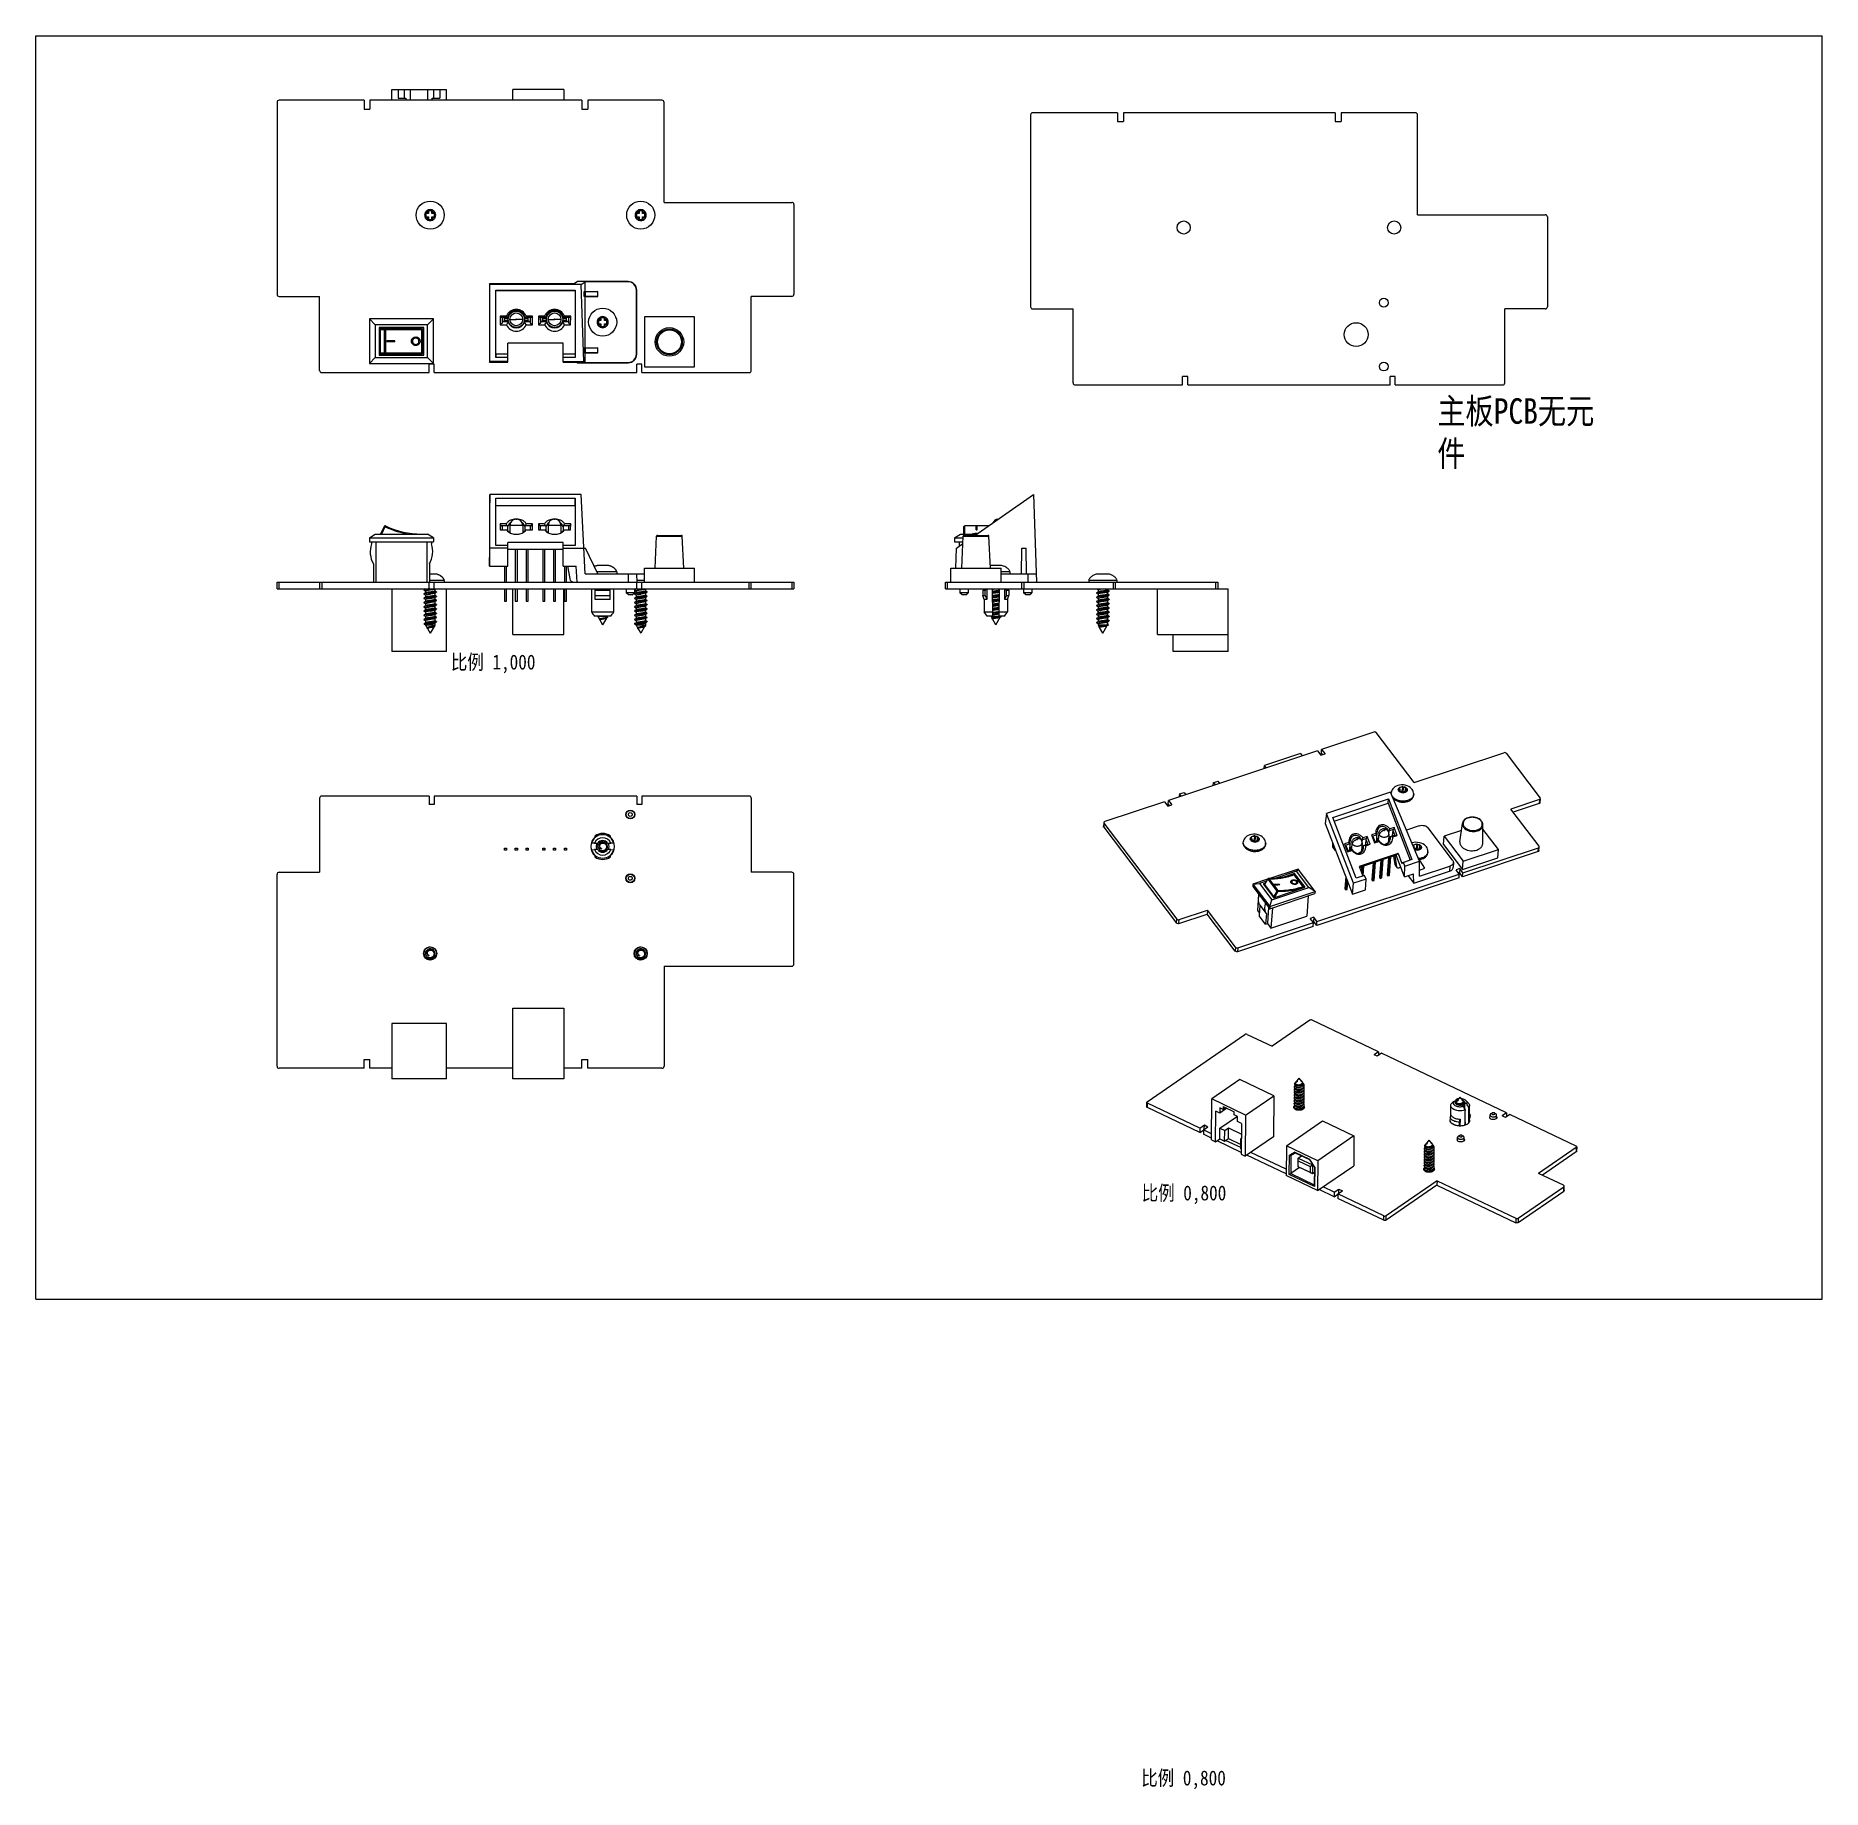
# Model space of a CAD drawing. Extents: x 0 to 420, y -115 to 297.
import ezdxf

# ---------------------------------------------------------------- set-up
doc = ezdxf.new("R2010")
doc.units = 0
doc.header["$LTSCALE"] = 23.1
doc.layers.get('0').update_dxf_attribs({"linetype": 'CONTINUOUS'})
doc.layers.add('02___PRT_ALL_AXES', color=7, linetype='CONTINUOUS')
doc.layers.add('06___PRT_ALL_SURFS', color=7, linetype='CONTINUOUS')
doc.styles.get("Standard").update_dxf_attribs({"font": 'txt', "width": 0.85})

msp = doc.modelspace()

# ---------------------------------------------------------------- texts
at = {"color": 2, "linetype": 'CONTINUOUS'}
for s, insert, char_height, width, attachment_point in [('主板PCB无元件', (329.49, 211.78), 6, 40.8, 1), ('比例 1,000', (117.48, 151.52), 3.5, 23.8, 3), ('比例 0,800', (279.89, 26.72), 3.5, 23.8, 3), ('比例 0,800', (279.79, -110.81), 3.5, 23.8, 3)]:
    msp.add_mtext(s, dxfattribs=dict(at, insert=insert, char_height=char_height, width=width, attachment_point=attachment_point))

# ---------------------------------------------------------------- linework, layer by layer
at = {"color": 7, "linetype": 'CONTINUOUS'}
for p, q in [((0, 0), (0, 297)), ((0, 297), (420, 297)), ((420, 0), (420, 297)), ((77.18, 281.83), (57.23, 281.83)), ((77.18, 281.83), (77.18, 279.73)), ((78.58, 281.83), (78.58, 279.73)), ((128.38, 281.83), (78.58, 281.83)), ((83.68, 281.83), (83.68, 284.33)), ((83.68, 284.33), (96.58, 284.33)), ((85.23, 284.33), (85.23, 282.33)), ((85.23, 282.33), (87.03, 282.33)), ((86.73, 282.33), (86.73, 284.33)), ((87.03, 282.33), (87.03, 281.83)), ((88.08, 281.83), (88.08, 284.33)), ((92.18, 281.83), (92.18, 284.33)), ((93.23, 282.33), (95.03, 282.33)), ((93.23, 281.83), (93.23, 282.33)), ((93.53, 284.33), (93.53, 282.33)), ((95.03, 284.33), (95.03, 282.33)), ((96.58, 281.83), (96.58, 284.33)), ((124.13, 284.33), (112.13, 284.33)), ((112.13, 281.83), (112.13, 284.33)), ((124.13, 284.33), (124.13, 281.83)), ((128.38, 281.83), (128.38, 279.73)), ((147.23, 281.83), (129.78, 281.83)), ((129.78, 281.83), (129.78, 279.73)), ((56.73, 281.33), (56.73, 236.23)), ((77.18, 279.73), (78.58, 279.73)), ((128.38, 279.73), (129.78, 279.73)), ((147.73, 257.83), (147.73, 281.33)), ((233.87, 278.4), (233.87, 233.3)), ((254.32, 278.9), (234.37, 278.9)), ((254.32, 278.9), (254.32, 276.8)), ((255.72, 278.9), (255.72, 276.8)), ((305.52, 278.9), (255.72, 278.9)), ((305.52, 278.9), (305.52, 276.8)), ((324.37, 278.9), (306.92, 278.9)), ((306.92, 278.9), (306.92, 276.8)), ((324.87, 254.9), (324.87, 278.4)), ((254.32, 276.8), (255.72, 276.8)), ((305.52, 276.8), (306.92, 276.8)), ((147.73, 257.83), (177.73, 257.83)), ((178.23, 257.33), (178.23, 236.23)), ((91.53, 255.43), (91.73, 255.23)), ((91.53, 255.32), (91.53, 254.34)), ((91.53, 254.23), (91.73, 254.43)), ((92.13, 255.43), (91.58, 255.43)), ((92.13, 254.23), (91.58, 254.23)), ((92.33, 255.23), (91.73, 255.23)), ((91.73, 255.23), (91.73, 254.43)), ((91.73, 254.43), (92.33, 254.43)), ((92.13, 256.03), (92.33, 255.83)), ((92.13, 255.43), (92.13, 255.98)), ((92.33, 255.23), (92.13, 255.43)), ((92.33, 254.43), (92.13, 254.23)), ((92.13, 253.68), (92.13, 254.23)), ((92.13, 253.63), (92.33, 253.83)), ((93.22, 256.03), (92.24, 256.03)), ((92.24, 253.63), (93.22, 253.63)), ((93.13, 255.83), (92.33, 255.83)), ((92.33, 255.83), (92.33, 255.23)), ((92.33, 254.43), (92.33, 253.83)), ((92.33, 253.83), (93.13, 253.83)), ((93.33, 256.03), (93.13, 255.83)), ((93.13, 255.23), (93.13, 255.83)), ((93.13, 255.23), (93.33, 255.43)), ((93.73, 255.23), (93.13, 255.23)), ((93.13, 254.43), (93.73, 254.43)), ((93.13, 254.43), (93.33, 254.23)), ((93.13, 253.83), (93.13, 254.43)), ((93.33, 253.63), (93.13, 253.83)), ((93.33, 255.43), (93.33, 255.98)), ((93.88, 255.43), (93.33, 255.43)), ((93.88, 254.23), (93.33, 254.23)), ((93.33, 253.68), (93.33, 254.23)), ((93.93, 255.43), (93.73, 255.23)), ((93.73, 254.43), (93.73, 255.23)), ((93.93, 254.23), (93.73, 254.43)), ((93.93, 254.34), (93.93, 255.32)), ((141.03, 255.43), (141.23, 255.23)), ((141.03, 255.32), (141.03, 254.34)), ((141.03, 254.23), (141.23, 254.43)), ((141.63, 255.43), (141.08, 255.43)), ((141.63, 254.23), (141.08, 254.23)), ((141.83, 255.23), (141.23, 255.23)), ((141.23, 255.23), (141.23, 254.43)), ((141.23, 254.43), (141.83, 254.43)), ((141.63, 256.03), (141.83, 255.83)), ((141.63, 255.43), (141.63, 255.98)), ((141.83, 255.23), (141.63, 255.43)), ((141.83, 254.43), (141.63, 254.23)), ((141.63, 253.68), (141.63, 254.23)), ((141.63, 253.63), (141.83, 253.83)), ((142.72, 256.03), (141.74, 256.03)), ((141.74, 253.63), (142.72, 253.63)), ((142.63, 255.83), (141.83, 255.83)), ((141.83, 255.83), (141.83, 255.23)), ((141.83, 254.43), (141.83, 253.83)), ((141.83, 253.83), (142.63, 253.83)), ((142.83, 256.03), (142.63, 255.83)), ((142.63, 255.23), (142.63, 255.83)), ((142.63, 255.23), (142.83, 255.43)), ((143.23, 255.23), (142.63, 255.23)), ((142.63, 254.43), (143.23, 254.43)), ((142.63, 254.43), (142.83, 254.23)), ((142.63, 253.83), (142.63, 254.43)), ((142.83, 253.63), (142.63, 253.83)), ((142.83, 255.43), (142.83, 255.98)), ((143.38, 255.43), (142.83, 255.43)), ((143.38, 254.23), (142.83, 254.23)), ((142.83, 253.68), (142.83, 254.23)), ((143.43, 255.43), (143.23, 255.23)), ((143.23, 254.43), (143.23, 255.23)), ((143.43, 254.23), (143.23, 254.43)), ((143.43, 254.34), (143.43, 255.32)), ((324.87, 254.9), (354.87, 254.9)), ((355.37, 254.4), (355.37, 233.3)), ((57.23, 235.73), (66.73, 235.73)), ((66.73, 218.33), (66.73, 235.73)), ((126.41, 238.64), (106.68, 238.64)), ((106.74, 238.5), (106.68, 238.64)), ((106.68, 238.64), (106.68, 220.25)), ((128.2, 238.5), (106.74, 238.5)), ((106.74, 220.4), (106.74, 238.5)), ((108.15, 237.16), (126.8, 237.16)), ((108.18, 237.14), (108.15, 237.16)), ((108.15, 221.35), (108.15, 237.16)), ((108.18, 237.14), (126.78, 237.14)), ((108.18, 222.15), (108.18, 237.14)), ((126.41, 238.64), (127.28, 239.22)), ((126.78, 237.14), (126.8, 237.16)), ((126.78, 237.14), (126.78, 222.15)), ((126.8, 237.16), (126.8, 221.35)), ((139.28, 239.22), (127.28, 239.22)), ((128.2, 238.5), (129.17, 239.15)), ((128.86, 220.4), (128.2, 238.5)), ((129.17, 236.87), (128.86, 236.76)), ((129.25, 236.76), (128.86, 236.76)), ((128.86, 236.76), (128.86, 235.77)), ((128.86, 235.77), (129.25, 235.77)), ((129.17, 235.67), (128.86, 235.77)), ((139.28, 239.15), (129.17, 239.15)), ((129.17, 236.87), (129.17, 239.15)), ((129.17, 236.87), (132.17, 236.87)), ((129.17, 235.67), (132.17, 235.67)), ((129.17, 223.67), (129.17, 235.67)), ((132.17, 236.87), (129.25, 236.76)), ((129.25, 235.77), (129.25, 236.76)), ((132.17, 235.67), (129.25, 235.77)), ((132.17, 235.67), (132.17, 236.87)), ((139.28, 239.15), (139.28, 239.22)), ((141.21, 237.22), (141.28, 237.22)), ((141.21, 222.12), (141.21, 237.22)), ((141.28, 222.12), (141.28, 237.22)), ((177.73, 235.73), (168.23, 235.73)), ((168.23, 218.33), (168.23, 235.73)), ((110.63, 231.08), (109.19, 231.08)), ((109.41, 230.87), (109.19, 231.08)), ((109.19, 231.08), (109.21, 229.03)), ((110.77, 230.87), (110.63, 231.08)), ((115.19, 230.87), (115.33, 231.08)), ((116.76, 231.08), (115.33, 231.08)), ((116.55, 230.87), (116.76, 231.08)), ((116.75, 229.03), (116.76, 231.08)), ((119.63, 231.08), (118.19, 231.08)), ((118.19, 231.08), (118.41, 230.87)), ((118.19, 231.08), (118.21, 229.03)), ((119.63, 231.08), (119.77, 230.87)), ((124.19, 230.87), (124.33, 231.08)), ((125.76, 231.08), (124.33, 231.08)), ((125.76, 231.08), (125.55, 230.87)), ((125.75, 229.03), (125.76, 231.08)), ((234.37, 232.8), (243.87, 232.8)), ((243.87, 215.4), (243.87, 232.8)), ((354.87, 232.8), (345.37, 232.8)), ((345.37, 215.4), (345.37, 232.8)), ((93.53, 230.43), (78.43, 230.43)), ((78.43, 230.43), (79.83, 229.03)), ((78.43, 230.43), (78.43, 219.93)), ((92.13, 229.03), (79.83, 229.03)), ((79.83, 229.03), (79.83, 221.33)), ((91.23, 228.43), (80.73, 228.43)), ((80.73, 228.43), (80.73, 221.93)), ((80.93, 227.98), (90.96, 227.98)), ((81.03, 222.38), (81.03, 227.98)), ((81.13, 228.18), (90.76, 228.18)), ((81.93, 227.98), (81.93, 222.38)), ((82.2, 227.98), (82.2, 222.38)), ((90.73, 228.18), (90.73, 222.38)), ((90.93, 227.98), (90.93, 222.38)), ((90.96, 222.38), (90.96, 227.98)), ((91.23, 221.93), (91.23, 228.43)), ((93.53, 230.43), (92.13, 229.03)), ((92.13, 221.33), (92.13, 229.03)), ((93.53, 219.93), (93.53, 230.43)), ((109.71, 229.52), (109.21, 229.03)), ((109.21, 229.03), (110.65, 229.03)), ((109.41, 230.87), (110.77, 230.87)), ((109.41, 230.87), (109.7, 230.87)), ((109.7, 230.87), (109.74, 230.83)), ((109.71, 229.52), (109.7, 230.87)), ((109.74, 229.84), (109.71, 229.81)), ((109.71, 229.81), (111, 229.81)), ((109.71, 229.52), (109.71, 229.81)), ((109.74, 230.83), (111.15, 230.83)), ((109.74, 229.84), (109.74, 230.83)), ((111.15, 229.84), (109.74, 229.84)), ((110.18, 230.58), (111.1, 230.58)), ((110.18, 230.08), (110.18, 230.58)), ((111.1, 230.08), (110.18, 230.08)), ((110.98, 230.87), (110.77, 230.87)), ((111.04, 230.83), (110.98, 230.87)), ((111, 229.81), (111.04, 229.83)), ((111.04, 230.83), (111.15, 230.83)), ((111.04, 229.83), (111.15, 229.83)), ((111.48, 230.33), (112.88, 230.33)), ((114.48, 230.33), (113.08, 230.33)), ((114.81, 230.83), (116.22, 230.83)), ((114.81, 230.83), (114.92, 230.83)), ((116.22, 229.84), (114.81, 229.84)), ((114.81, 229.83), (114.92, 229.83)), ((114.86, 230.58), (115.78, 230.58)), ((115.78, 230.08), (114.86, 230.08)), ((114.97, 230.87), (114.92, 230.83)), ((114.92, 229.83), (114.95, 229.81)), ((114.95, 229.81), (116.25, 229.81)), ((115.19, 230.87), (114.97, 230.87)), ((115.19, 230.87), (116.55, 230.87)), ((115.31, 229.03), (116.75, 229.03)), ((115.78, 230.08), (115.78, 230.58)), ((116.26, 230.87), (116.22, 230.83)), ((116.22, 230.83), (116.22, 229.84)), ((116.25, 229.81), (116.22, 229.84)), ((116.26, 230.87), (116.25, 229.52)), ((116.25, 229.81), (116.25, 229.52)), ((116.25, 229.52), (116.75, 229.03)), ((116.26, 230.87), (116.55, 230.87)), ((118.71, 229.52), (118.21, 229.03)), ((118.21, 229.03), (119.65, 229.03)), ((118.41, 230.87), (119.77, 230.87)), ((118.41, 230.87), (118.7, 230.87)), ((118.7, 230.87), (118.74, 230.83)), ((118.71, 229.52), (118.7, 230.87)), ((118.74, 229.84), (118.71, 229.81)), ((118.71, 229.81), (120, 229.81)), ((118.71, 229.52), (118.71, 229.81)), ((118.74, 230.83), (120.15, 230.83)), ((118.74, 229.84), (118.74, 230.83)), ((120.15, 229.84), (118.74, 229.84)), ((119.18, 230.58), (120.1, 230.58)), ((119.18, 230.08), (119.18, 230.58)), ((120.1, 230.08), (119.18, 230.08)), ((119.98, 230.87), (119.77, 230.87)), ((120.04, 230.83), (119.98, 230.87)), ((120, 229.81), (120.04, 229.83)), ((120.04, 230.83), (120.15, 230.83)), ((120.04, 229.83), (120.15, 229.83)), ((120.48, 230.33), (121.88, 230.33)), ((123.48, 230.33), (122.08, 230.33)), ((123.81, 230.83), (125.22, 230.83)), ((123.81, 230.83), (123.92, 230.83)), ((125.22, 229.84), (123.81, 229.84)), ((123.81, 229.83), (123.92, 229.83)), ((123.86, 230.58), (124.78, 230.58)), ((124.78, 230.08), (123.86, 230.08)), ((123.97, 230.87), (123.92, 230.83)), ((123.92, 229.83), (123.95, 229.81)), ((123.95, 229.81), (125.25, 229.81)), ((124.19, 230.87), (123.97, 230.87)), ((124.19, 230.87), (125.55, 230.87)), ((124.31, 229.03), (125.75, 229.03)), ((124.78, 230.08), (124.78, 230.58)), ((125.26, 230.87), (125.22, 230.83)), ((125.22, 230.83), (125.22, 229.84)), ((125.25, 229.81), (125.22, 229.84)), ((125.26, 230.87), (125.25, 229.52)), ((125.25, 229.81), (125.25, 229.52)), ((125.75, 229.03), (125.25, 229.52)), ((125.26, 230.87), (125.55, 230.87)), ((130.12, 230.59), (130.1, 230.59)), ((130.11, 230.58), (130.1, 230.59)), ((130.1, 228.8), (130.1, 228.74)), ((130.11, 228.75), (130.1, 228.74)), ((132.08, 230.27), (132.28, 230.07)), ((132.08, 230.16), (132.08, 229.18)), ((132.08, 229.06), (132.28, 229.27)), ((132.68, 230.27), (132.13, 230.27)), ((132.68, 229.06), (132.13, 229.06)), ((132.88, 230.07), (132.28, 230.07)), ((132.28, 230.07), (132.28, 229.27)), ((132.28, 229.27), (132.88, 229.27)), ((132.68, 230.87), (132.88, 230.67)), ((132.68, 230.27), (132.68, 230.82)), ((132.88, 230.07), (132.68, 230.27)), ((132.88, 229.27), (132.68, 229.06)), ((132.68, 228.52), (132.68, 229.06)), ((132.68, 228.46), (132.88, 228.67)), ((133.77, 230.87), (132.79, 230.87)), ((132.79, 228.46), (133.77, 228.46)), ((133.68, 230.67), (132.88, 230.67)), ((132.88, 230.67), (132.88, 230.07)), ((132.88, 229.27), (132.88, 228.67)), ((132.88, 228.67), (133.68, 228.67)), ((133.88, 230.87), (133.68, 230.67)), ((133.68, 230.07), (133.68, 230.67)), ((133.68, 230.07), (133.88, 230.27)), ((134.28, 230.07), (133.68, 230.07)), ((133.68, 229.27), (134.28, 229.27)), ((133.68, 229.27), (133.88, 229.06)), ((133.68, 228.67), (133.68, 229.27)), ((133.88, 228.46), (133.68, 228.67)), ((133.88, 230.27), (133.88, 230.82)), ((134.43, 230.27), (133.88, 230.27)), ((134.43, 229.06), (133.88, 229.06)), ((133.88, 228.52), (133.88, 229.06)), ((134.48, 230.27), (134.28, 230.07)), ((134.28, 229.27), (134.28, 230.07)), ((134.48, 229.06), (134.28, 229.27)), ((134.48, 229.18), (134.48, 230.16)), ((136.44, 230.58), (136.45, 230.59)), ((136.44, 228.75), (136.45, 228.74)), ((136.44, 228.74), (136.45, 228.74)), ((136.45, 230.54), (136.45, 230.59)), ((154.88, 230.93), (143.08, 230.93)), ((143.08, 230.93), (143.08, 219.13)), ((154.88, 219.13), (154.88, 230.93)), ((84.43, 225.31), (82.54, 225.31)), ((82.54, 225.06), (82.54, 225.31)), ((84.43, 225.06), (82.54, 225.06)), ((84.42, 225.06), (84.42, 225.31)), ((84.43, 225.06), (84.43, 225.31)), ((123.98, 224.73), (110.98, 224.73)), ((110.98, 220.25), (110.98, 224.73)), ((123.98, 220.25), (123.98, 224.73)), ((129.17, 223.67), (128.86, 223.56)), ((129.25, 223.56), (128.86, 223.56)), ((128.86, 223.56), (128.86, 222.57)), ((129.17, 223.67), (132.17, 223.67)), ((132.17, 223.67), (129.25, 223.56)), ((129.25, 222.57), (129.25, 223.56)), ((132.17, 222.47), (132.17, 223.67)), ((78.43, 219.93), (79.83, 221.33)), ((78.43, 219.93), (93.53, 219.93)), ((79.83, 221.33), (92.13, 221.33)), ((80.73, 221.93), (91.23, 221.93)), ((90.96, 222.38), (80.93, 222.38)), ((90.76, 222.18), (81.13, 222.18)), ((90.73, 222.18), (90.73, 222.38)), ((93.53, 219.93), (92.13, 221.33)), ((93.68, 219.83), (92.48, 219.83)), ((92.48, 217.83), (92.48, 219.83)), ((93.68, 217.83), (93.68, 219.83)), ((106.68, 220.25), (106.74, 220.4)), ((106.68, 220.25), (110.98, 220.25)), ((110.98, 220.4), (106.74, 220.4)), ((108.18, 222.15), (108.15, 221.35)), ((110.98, 221.35), (108.15, 221.35)), ((110.98, 222.15), (108.18, 222.15)), ((126.78, 222.15), (123.98, 222.15)), ((126.8, 221.35), (123.98, 221.35)), ((123.98, 220.4), (128.86, 220.4)), ((123.98, 220.25), (127.08, 220.25)), ((126.78, 222.15), (126.8, 221.35)), ((127.28, 220.12), (127.08, 220.25)), ((127.28, 220.12), (139.28, 220.12)), ((128.86, 222.57), (129.25, 222.57)), ((129.17, 222.47), (128.86, 222.57)), ((129.17, 220.19), (128.86, 220.4)), ((129.17, 222.47), (132.17, 222.47)), ((129.17, 220.19), (129.17, 222.47)), ((129.17, 220.19), (139.28, 220.19)), ((132.17, 222.47), (129.25, 222.57)), ((139.28, 220.19), (139.28, 220.12)), ((141.21, 222.12), (141.28, 222.12)), ((142.48, 219.83), (141.28, 219.83)), ((141.28, 217.83), (141.28, 219.83)), ((142.48, 217.83), (142.48, 219.83)), ((143.08, 219.13), (154.88, 219.13)), ((67.23, 217.83), (92.48, 217.83)), ((93.68, 217.83), (141.28, 217.83)), ((142.48, 217.83), (167.73, 217.83)), ((244.37, 214.9), (269.62, 214.9)), ((270.82, 216.9), (269.62, 216.9)), ((269.62, 214.9), (269.62, 216.9)), ((270.82, 214.9), (270.82, 216.9)), ((270.82, 214.9), (318.42, 214.9)), ((319.62, 216.9), (318.42, 216.9)), ((318.42, 214.9), (318.42, 216.9)), ((319.62, 214.9), (319.62, 216.9)), ((319.62, 214.9), (344.87, 214.9)), ((106.74, 189.19), (106.68, 185.14)), ((106.74, 176.52), (106.74, 189.19)), ((128.2, 189.19), (106.74, 189.19)), ((129.17, 170.54), (128.2, 189.19)), ((220.76, 179.54), (234.54, 189.19)), ((234.54, 189.19), (235.26, 168.54)), ((106.68, 185.14), (106.68, 172.27)), ((108.18, 186.54), (108.15, 188.26)), ((108.15, 177.19), (108.15, 188.26)), ((108.15, 188.26), (126.8, 188.26)), ((108.18, 186.54), (126.78, 186.54)), ((108.18, 177.19), (108.18, 186.54)), ((126.78, 186.54), (126.8, 188.26)), ((126.78, 186.54), (126.78, 177.19)), ((126.8, 188.26), (126.8, 177.19)), ((81.93, 181.67), (81.03, 179.84)), ((82.11, 181.58), (81.26, 179.84)), ((82.11, 181.58), (81.93, 181.67)), ((82.11, 181.58), (82.2, 181.76)), ((110.63, 182.29), (109.19, 182.29)), ((109.41, 181.89), (109.19, 182.29)), ((109.19, 182.29), (109.21, 180.85)), ((109.21, 180.85), (110.65, 180.85)), ((109.41, 181.89), (110.77, 181.89)), ((109.41, 181.89), (109.7, 181.54)), ((109.7, 180.85), (109.7, 181.54)), ((110.77, 181.89), (110.63, 182.29)), ((110.65, 180.85), (110.9, 180.55)), ((111, 180.59), (110.98, 181.63)), ((111.48, 181.94), (114.48, 181.94)), ((111.48, 181.94), (111.48, 180.15)), ((112.88, 183.34), (113.08, 183.34)), ((114.48, 181.94), (114.48, 180.15)), ((114.97, 181.63), (114.96, 180.59)), ((115.06, 180.55), (115.31, 180.85)), ((115.19, 181.89), (115.33, 182.29)), ((115.19, 181.89), (116.55, 181.89)), ((115.31, 180.85), (116.75, 180.85)), ((116.76, 182.29), (115.33, 182.29)), ((116.26, 181.54), (116.25, 180.85)), ((116.26, 181.54), (116.55, 181.89)), ((116.55, 181.89), (116.76, 182.29)), ((116.75, 180.85), (116.76, 182.29)), ((119.63, 182.29), (118.19, 182.29)), ((118.19, 182.29), (118.21, 180.85)), ((118.19, 182.29), (118.41, 181.89)), ((118.21, 180.85), (119.65, 180.85)), ((118.41, 181.89), (119.77, 181.89)), ((118.41, 181.89), (118.7, 181.54)), ((118.7, 180.85), (118.7, 181.54)), ((119.63, 182.29), (119.77, 181.89)), ((119.65, 180.85), (119.9, 180.55)), ((120, 180.59), (119.98, 181.63)), ((120.48, 181.94), (123.48, 181.94)), ((120.48, 181.94), (120.48, 180.15)), ((121.88, 183.34), (122.08, 183.34)), ((123.48, 181.94), (123.48, 180.15)), ((123.97, 181.63), (123.96, 180.59)), ((124.06, 180.55), (124.31, 180.85)), ((124.19, 181.89), (124.33, 182.29)), ((124.19, 181.89), (125.55, 181.89)), ((124.31, 180.85), (125.75, 180.85)), ((125.76, 182.29), (124.33, 182.29)), ((125.26, 181.54), (125.25, 180.85)), ((125.26, 181.54), (125.55, 181.89)), ((125.76, 182.29), (125.55, 181.89)), ((125.75, 180.85), (125.76, 182.29)), ((218.22, 179.84), (218.22, 181.58)), ((218.42, 179.84), (218.42, 181.78)), ((223.95, 181.78), (218.42, 181.78)), ((223.92, 181.76), (218.42, 181.76)), ((221.1, 180.86), (221.1, 181.6)), ((221.1, 181.6), (221.35, 181.6)), ((221.1, 181.57), (221.35, 181.57)), ((221.1, 180.86), (221.35, 180.86)), ((221.35, 180.86), (221.35, 181.6)), ((78.43, 178.94), (79.83, 179.84)), ((78.43, 178.94), (78.43, 178.04)), ((78.43, 178.94), (93.53, 178.94)), ((78.43, 178.04), (93.53, 178.04)), ((78.93, 178.04), (78.93, 177.54)), ((79.83, 179.84), (92.13, 179.84)), ((79.98, 178.04), (79.98, 168.54)), ((91.98, 178.04), (91.98, 168.54)), ((93.53, 178.94), (92.13, 179.84)), ((93.03, 178.04), (93.03, 177.54)), ((93.53, 178.94), (93.53, 178.04)), ((106.68, 172.27), (106.74, 176.52)), ((110.98, 176.52), (106.74, 176.52)), ((110.98, 177.19), (108.15, 177.19)), ((123.98, 177.85), (110.98, 177.85)), ((110.98, 172.27), (110.98, 177.85)), ((123.98, 172.27), (123.98, 177.85)), ((126.8, 177.19), (123.98, 177.19)), ((123.98, 176.52), (128.86, 176.52)), ((128.86, 176.54), (129.25, 176.54)), ((132.17, 170.54), (129.25, 176.54)), ((145.63, 171.84), (145.96, 179.35)), ((145.96, 179.35), (152, 179.35)), ((146.16, 179.54), (151.8, 179.54)), ((152.33, 171.84), (152, 179.35)), ((215.97, 178.94), (217.37, 179.84)), ((215.97, 178.94), (215.97, 178.04)), ((215.97, 178.94), (218.03, 178.94)), ((215.97, 178.04), (217.99, 178.04)), ((216.28, 171.84), (216.44, 176.52)), ((216.44, 176.52), (217.97, 177.6)), ((217.07, 178.04), (217.07, 176.96)), ((217.37, 179.84), (221.18, 179.84)), ((217.72, 171.84), (218.05, 179.35)), ((218.05, 179.35), (224.1, 179.35)), ((218.25, 179.54), (223.9, 179.54)), ((220.47, 179.89), (220.47, 179.86)), ((224.42, 171.84), (224.1, 179.35)), ((231.71, 170.54), (231.82, 176.54)), ((231.82, 176.54), (232.81, 176.54)), ((232.91, 170.54), (232.81, 176.54)), ((79.38, 172.84), (79.38, 168.54)), ((92.58, 172.84), (92.58, 168.54)), ((106.68, 172.27), (110.98, 172.27)), ((110.18, 172.27), (110.18, 168.54)), ((110.68, 168.54), (110.68, 172.27)), ((123.98, 176.21), (110.98, 176.21)), ((112.73, 176.21), (112.73, 168.54)), ((113.23, 168.54), (113.23, 176.21)), ((115.28, 176.21), (115.28, 168.54)), ((115.78, 168.54), (115.78, 176.21)), ((119.18, 176.21), (119.18, 168.54)), ((119.68, 168.54), (119.68, 176.21)), ((121.73, 176.21), (121.73, 168.54)), ((122.23, 168.54), (122.23, 176.21)), ((123.98, 172.27), (127.08, 172.27)), ((124.28, 172.27), (124.28, 168.54)), ((124.78, 168.54), (124.78, 172.27)), ((125.03, 172.27), (125.54, 169.37)), ((127.28, 168.54), (127.08, 172.27)), ((132.08, 172.44), (131.98, 172.44)), ((132.08, 172.44), (132.08, 172.44)), ((132.68, 172.44), (132.13, 172.44)), ((132.68, 172.44), (132.68, 172.44)), ((133.77, 172.44), (132.79, 172.44)), ((134.43, 172.44), (133.88, 172.44)), ((133.88, 172.44), (133.88, 172.44)), ((134.58, 172.44), (134.48, 172.44)), ((134.48, 172.44), (134.48, 172.44)), ((224.41, 172.44), (224.4, 172.44)), ((224.51, 172.44), (224.41, 172.44)), ((224.51, 172.44), (224.51, 172.44)), ((225.11, 172.44), (224.56, 172.44)), ((225.11, 172.44), (225.11, 172.44)), ((226.2, 172.44), (225.22, 172.44)), ((226.31, 172.44), (226.31, 172.44)), ((226.86, 172.44), (226.31, 172.44)), ((226.91, 172.44), (226.91, 172.44)), ((227.01, 172.44), (226.91, 172.44)), ((56.73, 166.94), (56.73, 168.54)), ((56.73, 168.54), (178.23, 168.54)), ((57.23, 166.94), (57.23, 168.54)), ((66.73, 168.54), (66.73, 166.94)), ((67.23, 168.54), (67.23, 166.94)), ((92.48, 166.94), (92.48, 168.54)), ((93.22, 170.44), (92.58, 170.44)), ((96.03, 168.94), (92.58, 168.94)), ((93.88, 170.44), (93.33, 170.44)), ((93.33, 170.44), (93.33, 170.44)), ((93.68, 166.94), (93.68, 168.54)), ((94.03, 170.44), (93.93, 170.44)), ((93.93, 170.44), (93.93, 170.44)), ((95.99, 169.14), (95.94, 169.25)), ((96.03, 168.94), (96.03, 168.54)), ((129.17, 170.54), (141.21, 170.54)), ((136.58, 170.94), (131.98, 170.94)), ((136.58, 170.94), (136.57, 171.02)), ((136.58, 170.94), (136.58, 170.54)), ((139.28, 170.54), (139.28, 168.54)), ((141.21, 170.54), (141.28, 168.54)), ((141.63, 170.44), (141.21, 170.44)), ((143.08, 168.94), (141.26, 168.94)), ((141.28, 166.94), (141.28, 168.54)), ((141.63, 170.44), (141.63, 170.44)), ((142.72, 170.44), (141.74, 170.44)), ((142.48, 166.94), (142.48, 168.54)), ((143.08, 170.44), (142.83, 170.44)), ((142.83, 170.44), (142.83, 170.44)), ((143.08, 171.84), (154.88, 171.84)), ((143.08, 168.54), (143.08, 171.84)), ((154.88, 168.54), (154.88, 171.84)), ((167.73, 166.94), (167.73, 168.54)), ((168.23, 166.94), (168.23, 168.54)), ((177.73, 168.54), (177.73, 166.94)), ((178.23, 168.54), (178.23, 166.94)), ((213.87, 166.94), (213.87, 168.54)), ((213.87, 168.54), (277.87, 168.54)), ((214.37, 166.94), (214.37, 168.54)), ((215.17, 168.54), (215.17, 171.84)), ((215.17, 171.84), (226.97, 171.84)), ((226.97, 168.54), (226.97, 171.84)), ((229.01, 170.94), (226.97, 170.94)), ((226.97, 170.54), (235.19, 170.54)), ((229.01, 170.94), (229.01, 170.54)), ((231.78, 168.54), (231.78, 166.94)), ((232.28, 168.54), (232.28, 166.94)), ((233.26, 170.54), (233.26, 168.54)), ((247.57, 168.94), (247.57, 168.54)), ((254.17, 168.94), (247.57, 168.94)), ((249.67, 170.44), (249.57, 170.44)), ((249.67, 170.44), (249.67, 170.44)), ((250.27, 170.44), (249.72, 170.44)), ((250.27, 170.44), (250.27, 170.44)), ((251.36, 170.44), (250.38, 170.44)), ((251.48, 170.44), (251.48, 170.44)), ((252.02, 170.44), (251.48, 170.44)), ((252.08, 170.44), (252.08, 170.44)), ((252.17, 170.44), (252.08, 170.44)), ((253.37, 166.94), (253.37, 168.54)), ((253.87, 166.94), (253.87, 168.54)), ((254.17, 168.94), (254.17, 168.54)), ((277.37, 168.54), (277.37, 166.94)), ((277.87, 168.54), (277.87, 166.94)), ((56.73, 166.94), (178.23, 166.94)), ((83.68, 166.94), (83.68, 152.24)), ((91.54, 166.94), (91.25, 166.77)), ((91.25, 166.71), (91.55, 166.54)), ((91.25, 165.71), (91.55, 165.54)), ((91.25, 164.71), (91.55, 164.54)), ((91.55, 166.54), (91.63, 166.49)), ((91.55, 165.54), (91.63, 165.49)), ((91.55, 164.54), (91.63, 164.49)), ((93.91, 166.44), (93.83, 166.49)), ((93.91, 165.44), (93.83, 165.49)), ((93.91, 164.44), (93.83, 164.49)), ((94.2, 166.27), (93.91, 166.44)), ((94.2, 165.27), (93.91, 165.44)), ((94.2, 164.27), (93.91, 164.44)), ((96.58, 152.24), (96.58, 166.94)), ((110.18, 166.94), (110.18, 164.09)), ((110.18, 164.09), (110.68, 164.09)), ((110.68, 164.09), (110.68, 166.94)), ((112.13, 156.24), (112.13, 166.94)), ((112.73, 166.94), (112.73, 164.09)), ((112.73, 164.09), (113.23, 164.09)), ((113.23, 164.09), (113.23, 166.94)), ((115.28, 166.94), (115.28, 164.09)), ((115.28, 164.09), (115.78, 164.09)), ((115.78, 164.09), (115.78, 166.94)), ((119.18, 166.94), (119.18, 164.09)), ((119.18, 164.09), (119.68, 164.09)), ((119.68, 164.09), (119.68, 166.94)), ((121.73, 166.94), (121.73, 164.09)), ((121.73, 164.09), (122.23, 164.09)), ((122.23, 164.09), (122.23, 166.94)), ((124.13, 156.24), (124.13, 166.94)), ((124.28, 166.94), (124.28, 164.09)), ((124.28, 164.09), (124.78, 164.09)), ((124.78, 164.09), (124.78, 166.94)), ((131.53, 164.49), (131.53, 166.94)), ((135.03, 166.57), (131.53, 166.57)), ((131.53, 165.39), (135.03, 165.39)), ((135.03, 164.49), (131.53, 164.49)), ((135.03, 164.49), (135.03, 166.94)), ((138.81, 166.94), (138.82, 166.04)), ((140.74, 166.04), (138.82, 166.04)), ((139.33, 165.54), (138.82, 166.04)), ((140.23, 165.54), (139.33, 165.54)), ((140.23, 165.54), (140.74, 166.04)), ((140.75, 166.94), (140.74, 166.04)), ((141.04, 166.94), (140.75, 166.77)), ((140.75, 166.77), (140.75, 166.77)), ((140.75, 166.72), (140.75, 166.71)), ((140.75, 166.71), (141.05, 166.54)), ((140.75, 165.71), (141.05, 165.54)), ((140.75, 164.71), (141.05, 164.54)), ((141.05, 166.54), (141.13, 166.49)), ((141.05, 165.54), (141.13, 165.49)), ((141.05, 164.54), (141.13, 164.49)), ((143.41, 166.44), (143.33, 166.49)), ((143.41, 165.44), (143.33, 165.49)), ((143.41, 164.44), (143.33, 164.49)), ((143.7, 166.27), (143.41, 166.44)), ((143.7, 165.27), (143.41, 165.44)), ((143.7, 164.27), (143.41, 164.44)), ((213.87, 166.94), (280.37, 166.94)), ((217.24, 166.94), (217.25, 166.04)), ((217.76, 165.54), (217.25, 166.04)), ((219.17, 166.04), (217.25, 166.04)), ((218.66, 165.54), (217.76, 165.54)), ((218.66, 165.54), (219.17, 166.04)), ((219.18, 166.94), (219.17, 166.04)), ((222.9, 166.94), (222.66, 166.57)), ((222.66, 166.57), (222.66, 165.39)), ((223.21, 166.57), (222.66, 166.57)), ((222.96, 164.49), (222.66, 165.39)), ((222.66, 165.39), (223.21, 165.39)), ((222.96, 164.49), (222.96, 161.54)), ((223.59, 164.49), (222.96, 164.49)), ((223.21, 165.39), (223.21, 166.57)), ((223.59, 166.94), (223.59, 164.49)), ((224.85, 166.94), (224.96, 160.54)), ((226.46, 160.54), (226.57, 166.94)), ((227.83, 164.49), (227.83, 166.94)), ((228.46, 164.49), (227.83, 164.49)), ((228.21, 165.39), (228.21, 166.57)), ((228.76, 166.57), (228.21, 166.57)), ((228.21, 165.39), (228.76, 165.39)), ((228.46, 164.49), (228.76, 165.39)), ((228.46, 164.49), (228.46, 161.54)), ((228.53, 166.94), (228.76, 166.57)), ((228.76, 166.57), (228.76, 165.39)), ((232.24, 166.94), (232.25, 166.04)), ((232.76, 165.54), (232.25, 166.04)), ((234.17, 166.04), (232.25, 166.04)), ((233.66, 165.54), (232.76, 165.54)), ((233.66, 165.54), (234.17, 166.04)), ((234.18, 166.94), (234.17, 166.04)), ((249.4, 165.96), (249.69, 165.79)), ((249.4, 164.96), (249.69, 164.79)), ((249.4, 163.96), (249.69, 163.79)), ((249.43, 166.94), (249.69, 166.79)), ((249.69, 166.79), (249.77, 166.74)), ((249.69, 165.79), (249.77, 165.74)), ((249.69, 164.79), (249.77, 164.74)), ((251.97, 166.72), (251.97, 166.94)), ((252.06, 166.69), (251.97, 166.74)), ((251.97, 165.72), (251.97, 166.24)), ((252.06, 165.69), (251.97, 165.74)), ((251.97, 164.72), (251.97, 165.24)), ((252.06, 164.69), (251.97, 164.74)), ((251.97, 163.72), (251.97, 164.24)), ((252.35, 166.52), (252.06, 166.69)), ((252.35, 165.52), (252.06, 165.69)), ((252.35, 164.52), (252.06, 164.69)), ((263.73, 156.24), (263.73, 166.94)), ((280.37, 152.24), (280.37, 166.94)), ((91.25, 163.71), (91.55, 163.54)), ((91.25, 162.71), (91.55, 162.54)), ((91.25, 161.71), (91.55, 161.54)), ((91.25, 160.71), (91.55, 160.54)), ((91.25, 159.71), (91.55, 159.54)), ((91.55, 163.54), (91.63, 163.49)), ((91.55, 162.54), (91.63, 162.49)), ((91.55, 161.54), (91.63, 161.49)), ((91.55, 160.54), (91.63, 160.49)), ((93.8, 161.97), (93.78, 161.96)), ((93.8, 161.97), (94.06, 162.13)), ((93.91, 163.44), (93.83, 163.49)), ((93.91, 162.44), (93.83, 162.49)), ((93.91, 161.44), (93.83, 161.49)), ((93.91, 160.44), (93.83, 160.49)), ((94.2, 163.27), (93.91, 163.44)), ((94.2, 162.27), (93.91, 162.44)), ((94.2, 161.27), (93.91, 161.44)), ((94.2, 160.27), (93.91, 160.44)), ((94.06, 162.13), (94.2, 162.21)), ((94.2, 162.21), (94.16, 162.19)), ((130.64, 161.54), (135.92, 161.54)), ((135.19, 160.54), (131.37, 160.54)), ((132.15, 160.54), (132.18, 160.53)), ((134.38, 160.45), (132.18, 160.45)), ((132.61, 159.85), (132.54, 159.81)), ((132.56, 159.71), (132.63, 159.66)), ((134.16, 160.1), (134.37, 160.22)), ((134.37, 160.29), (134.31, 160.33)), ((140.75, 163.71), (141.05, 163.54)), ((140.75, 162.71), (141.05, 162.54)), ((140.75, 161.71), (141.05, 161.54)), ((140.75, 160.71), (141.05, 160.54)), ((140.75, 159.71), (141.05, 159.54)), ((141.05, 163.54), (141.13, 163.49)), ((141.05, 162.54), (141.13, 162.49)), ((141.05, 161.54), (141.13, 161.49)), ((141.05, 160.54), (141.13, 160.49)), ((143.3, 161.97), (143.28, 161.96)), ((143.3, 161.97), (143.56, 162.13)), ((143.41, 163.44), (143.33, 163.49)), ((143.41, 162.44), (143.33, 162.49)), ((143.41, 161.44), (143.33, 161.49)), ((143.41, 160.44), (143.33, 160.49)), ((143.7, 163.27), (143.41, 163.44)), ((143.7, 162.27), (143.41, 162.44)), ((143.7, 161.27), (143.41, 161.44)), ((143.7, 160.27), (143.41, 160.44)), ((143.56, 162.13), (143.7, 162.21)), ((143.7, 162.21), (143.66, 162.19)), ((223.66, 160.54), (222.96, 161.54)), ((222.96, 161.54), (224.94, 161.54)), ((224.96, 160.54), (223.66, 160.54)), ((226.56, 160.45), (224.61, 160.45)), ((224.81, 159.96), (224.93, 159.89)), ((224.88, 160.11), (224.83, 160.07)), ((225.71, 158.54), (224.93, 159.9)), ((225.71, 158.54), (226.75, 160.34)), ((227.76, 160.54), (226.46, 160.54)), ((226.48, 161.54), (228.46, 161.54)), ((226.73, 160.33), (226.98, 160.47)), ((227.76, 160.54), (228.46, 161.54)), ((249.4, 162.96), (249.69, 162.79)), ((249.4, 161.96), (249.69, 161.79)), ((249.4, 160.96), (249.69, 160.79)), ((249.4, 159.96), (249.69, 159.79)), ((249.69, 163.79), (249.77, 163.74)), ((249.69, 162.79), (249.77, 162.74)), ((249.69, 161.79), (249.77, 161.74)), ((249.69, 160.79), (249.77, 160.74)), ((249.69, 159.79), (249.77, 159.74)), ((249.77, 161.24), (249.77, 161.76)), ((252.06, 163.69), (251.97, 163.74)), ((251.97, 162.72), (251.97, 163.24)), ((252.06, 162.69), (251.97, 162.74)), ((251.97, 161.72), (251.97, 162.24)), ((252.06, 161.69), (251.97, 161.74)), ((251.97, 160.72), (251.97, 161.24)), ((252.06, 160.69), (251.97, 160.74)), ((251.97, 159.72), (251.97, 160.24)), ((252.06, 159.69), (251.97, 159.74)), ((252.35, 163.52), (252.06, 163.69)), ((252.35, 162.52), (252.06, 162.69)), ((252.35, 161.52), (252.06, 161.69)), ((252.35, 160.52), (252.06, 160.69)), ((252.35, 159.52), (252.06, 159.69)), ((91.3, 158.79), (91.28, 158.78)), ((91.29, 158.72), (91.63, 158.53)), ((91.3, 158.79), (91.68, 159.02)), ((91.54, 158.94), (91.3, 158.79)), ((91.68, 158.56), (91.3, 158.79)), ((91.55, 159.54), (91.63, 159.49)), ((93.83, 158.45), (91.63, 158.45)), ((92.06, 157.85), (91.99, 157.81)), ((92.01, 157.71), (92.08, 157.66)), ((93.61, 158.1), (93.82, 158.22)), ((93.82, 158.29), (93.76, 158.33)), ((93.91, 159.44), (93.83, 159.49)), ((94.2, 159.27), (93.91, 159.44)), ((112.13, 156.24), (124.13, 156.24)), ((140.8, 158.79), (140.78, 158.78)), ((140.79, 158.72), (141.13, 158.53)), ((140.8, 158.79), (141.18, 159.02)), ((141.04, 158.94), (140.8, 158.79)), ((141.18, 158.56), (140.8, 158.79)), ((141.05, 159.54), (141.13, 159.49)), ((143.33, 158.45), (141.13, 158.45)), ((141.56, 157.85), (141.49, 157.81)), ((141.51, 157.71), (141.58, 157.66)), ((143.11, 158.1), (143.32, 158.22)), ((143.32, 158.29), (143.26, 158.33)), ((143.41, 159.44), (143.33, 159.49)), ((143.7, 159.27), (143.41, 159.44)), ((249.4, 158.96), (249.69, 158.79)), ((249.69, 158.79), (249.77, 158.74)), ((251.72, 158.45), (249.77, 158.45)), ((249.97, 157.96), (250.1, 157.89)), ((250.04, 158.11), (249.99, 158.07)), ((250.87, 156.54), (250.09, 157.9)), ((250.87, 156.54), (251.91, 158.34)), ((251.89, 158.33), (252.14, 158.47)), ((251.97, 158.6), (251.97, 159.24)), ((252.14, 158.54), (251.97, 158.64)), ((263.73, 156.24), (280.37, 156.24)), ((267.37, 152.24), (267.37, 156.24)), ((96.58, 152.24), (83.68, 152.24)), ((280.37, 152.24), (267.37, 152.24)), ((314.57, 133.31), (302.31, 129.23)), ((324.03, 121.44), (315.12, 133.18)), ((301.32, 128.9), (266.31, 117.24)), ((297.32, 128.23), (288.88, 125.42)), ((297.32, 128.23), (297.72, 127.7)), ((301.32, 128.9), (302.12, 127.85)), ((302.12, 127.85), (303.1, 128.18)), ((302.24, 128.3), (302.31, 129.23)), ((302.24, 128.3), (302.49, 127.97)), ((302.31, 129.23), (303.1, 128.18)), ((324.03, 121.44), (345.12, 128.46)), ((345.66, 128.33), (353.67, 117.79)), ((288.83, 124.74), (288.88, 125.42)), ((289.28, 124.89), (288.88, 125.42)), ((66.73, 117.76), (66.73, 100.36)), ((92.48, 118.26), (67.23, 118.26)), ((92.48, 118.26), (92.48, 116.26)), ((93.68, 118.26), (93.68, 116.26)), ((141.28, 118.26), (93.68, 118.26)), ((141.28, 118.26), (141.28, 116.26)), ((142.48, 118.26), (142.48, 116.26)), ((167.73, 118.26), (142.48, 118.26)), ((168.23, 117.76), (168.23, 100.36)), ((268.88, 118.76), (268.83, 118.08)), ((268.88, 118.76), (269.97, 119.12)), ((269.28, 118.23), (268.88, 118.76)), ((269.97, 119.12), (270.37, 118.59)), ((276.81, 120.74), (276.86, 121.42)), ((276.86, 121.42), (277.95, 121.78)), ((276.86, 121.42), (277.26, 120.89)), ((278.35, 121.25), (277.95, 121.78)), ((318.53, 119.17), (303.44, 114.14)), ((304.9, 113.26), (318.01, 117.63)), ((317.93, 116.62), (318.01, 117.63)), ((318.01, 117.63), (323.53, 103.32)), ((325.31, 102.94), (318.53, 119.17)), ((318.67, 118.85), (318.69, 119.08)), ((320.73, 119.91), (320.35, 119.79)), ((320.35, 119.72), (320.72, 119.23)), ((320.73, 119.91), (320.52, 120.19)), ((321.27, 120.47), (320.58, 120.24)), ((320.86, 119.2), (320.73, 119.91)), ((321.19, 119.31), (320.8, 119.18)), ((321.22, 119.51), (320.83, 119.37)), ((321.4, 119.04), (321.19, 119.31)), ((321.35, 120.5), (321.22, 119.51)), ((321.45, 119.21), (321.22, 119.51)), ((321.58, 120.2), (321.37, 120.47)), ((321.45, 119.21), (321.58, 120.2)), ((321.87, 119.35), (321.45, 119.21)), ((321.5, 119.04), (322.19, 119.27)), ((321.96, 120.32), (321.58, 120.2)), ((322, 120.34), (321.87, 119.35)), ((321.92, 119.28), (321.87, 119.35)), ((321.88, 119.17), (322.04, 119.59)), ((322.42, 119.79), (322.04, 120.28)), ((322.42, 119.72), (322.04, 119.59)), ((322.25, 119.32), (322.04, 119.59)), ((323.95, 118.69), (323.93, 118.46)), ((353.71, 117.64), (353.64, 116.71)), ((93.68, 116.26), (92.48, 116.26)), ((142.48, 116.26), (141.28, 116.26)), ((265.33, 116.92), (251.3, 112.25)), ((265.33, 116.92), (266.13, 115.87)), ((266.13, 115.87), (267.11, 116.19)), ((266.24, 116.32), (266.31, 117.24)), ((266.24, 116.32), (266.49, 115.99)), ((266.31, 117.24), (267.11, 116.19)), ((303.44, 114.14), (303.17, 111.85)), ((309.76, 97.76), (303.44, 114.14)), ((305.24, 112.39), (317.93, 116.62)), ((317.93, 116.62), (323.11, 103.18)), ((353.5, 117.42), (346.82, 115.2)), ((353.43, 106.5), (346.82, 115.2)), ((353.44, 116.49), (347.37, 114.47)), ((353.5, 117.42), (353.44, 116.49)), ((251.09, 112.03), (251.03, 111.1)), ((251.14, 111.88), (251.07, 110.95)), ((251.07, 110.95), (268.18, 88.42)), ((251.14, 111.88), (268.25, 89.34)), ((303.17, 111.85), (309.59, 95.21)), ((310.42, 98.95), (304.9, 113.26)), ((315.02, 109.46), (314.01, 109.12)), ((315.02, 109.46), (315.18, 109.15)), ((315.74, 109.52), (315.62, 107.82)), ((318.14, 109.34), (318.01, 107.61)), ((318.13, 109.99), (318.1, 109.71)), ((318.29, 110.19), (318.32, 110.56)), ((318.29, 110.19), (319.24, 110.5)), ((319.33, 110.9), (318.32, 110.56)), ((319.03, 110.23), (318.92, 108.92)), ((319.03, 110.23), (319.24, 110.5)), ((319.03, 110.23), (319.49, 109.02)), ((319.33, 110.9), (319.24, 110.5)), ((320.04, 109.03), (319.33, 110.9)), ((325.26, 111.28), (322.24, 110.28)), ((333.08, 103.23), (327.35, 110.77)), ((335.19, 110.18), (331.11, 108.82)), ((334.83, 107.53), (335.42, 111.85)), ((340.17, 107.13), (340.23, 111.49)), ((343.88, 105.69), (340.22, 110.51)), ((110.18, 105.51), (110.18, 106.01)), ((110.18, 106.01), (110.68, 106.01)), ((110.68, 105.51), (110.18, 105.51)), ((110.68, 106.01), (110.68, 105.51)), ((112.73, 105.51), (112.73, 106.01)), ((112.73, 106.01), (113.23, 106.01)), ((113.23, 105.51), (112.73, 105.51)), ((113.23, 106.01), (113.23, 105.51)), ((115.28, 105.51), (115.28, 106.01)), ((115.28, 106.01), (115.78, 106.01)), ((115.78, 105.51), (115.28, 105.51)), ((115.78, 106.01), (115.78, 105.51)), ((119.18, 105.51), (119.18, 106.01)), ((119.18, 106.01), (119.68, 106.01)), ((119.68, 105.51), (119.18, 105.51)), ((119.68, 106.01), (119.68, 105.51)), ((121.73, 105.51), (121.73, 106.01)), ((121.73, 106.01), (122.23, 106.01)), ((122.23, 105.51), (121.73, 105.51)), ((122.23, 106.01), (122.23, 105.51)), ((124.28, 105.51), (124.28, 106.01)), ((124.28, 106.01), (124.78, 106.01)), ((124.78, 105.51), (124.28, 105.51)), ((124.78, 106.01), (124.78, 105.51)), ((130.68, 107.32), (130.63, 107.32)), ((130.63, 105.54), (130.68, 105.54)), ((131.37, 107.18), (130.64, 107.19)), ((130.64, 105.66), (131.37, 105.68)), ((131.37, 107.18), (132.11, 107.18)), ((132.11, 105.68), (131.37, 105.68)), ((131.53, 108.55), (131.53, 108.93)), ((132.23, 106.77), (131.85, 106.89)), ((133.03, 105.92), (133, 105.85)), ((134.45, 107.18), (135.19, 107.18)), ((135.19, 105.68), (134.45, 105.68)), ((135.03, 108.93), (135.03, 108.55)), ((135.92, 107.19), (135.19, 107.18)), ((135.19, 105.68), (135.92, 105.66)), ((135.93, 107.32), (135.88, 107.32)), ((135.88, 105.54), (135.93, 105.54)), ((283.87, 107.26), (283.89, 107.49)), ((285.93, 108.33), (285.55, 108.2)), ((285.55, 108.13), (285.93, 107.64)), ((285.93, 108.33), (285.72, 108.6)), ((286.47, 108.88), (285.78, 108.65)), ((286.06, 107.61), (285.93, 108.33)), ((286.39, 107.72), (286.01, 107.59)), ((286.43, 107.92), (286.03, 107.79)), ((286.6, 107.45), (286.39, 107.72)), ((286.55, 108.91), (286.43, 107.92)), ((286.65, 107.62), (286.43, 107.92)), ((286.78, 108.61), (286.57, 108.88)), ((286.65, 107.62), (286.78, 108.61)), ((287.07, 107.76), (286.65, 107.62)), ((286.7, 107.45), (287.39, 107.68)), ((287.17, 108.74), (286.78, 108.61)), ((287.2, 108.75), (287.07, 107.76)), ((287.13, 107.69), (287.07, 107.76)), ((287.09, 107.58), (287.24, 108)), ((287.62, 108.13), (287.24, 108)), ((287.45, 107.73), (287.24, 108)), ((287.62, 108.2), (287.25, 108.69)), ((289.15, 107.1), (289.14, 106.87)), ((304.97, 106.35), (304.93, 107.28)), ((305.47, 105.7), (304.97, 106.35)), ((305.54, 105.5), (305.04, 106.15)), ((305.47, 105.7), (305.47, 105.9)), ((308.69, 107.35), (307.68, 107.02)), ((307.9, 106.73), (307.68, 107.02)), ((307.68, 107.02), (308.41, 105.16)), ((307.9, 106.73), (308.85, 107.04)), ((307.9, 106.73), (308.09, 106.59)), ((308.56, 105.38), (308.09, 106.59)), ((308.41, 105.16), (309.42, 105.5)), ((308.56, 105.38), (308.41, 105.16)), ((308.53, 105.46), (309.36, 105.74)), ((308.85, 107.04), (308.69, 107.35)), ((308.93, 105.7), (308.99, 106.94)), ((308.93, 105.59), (308.93, 105.7)), ((308.97, 105.7), (308.96, 105.61)), ((309.41, 107.42), (309.29, 105.71)), ((311.81, 107.24), (311.68, 105.5)), ((311.8, 107.88), (311.77, 107.6)), ((311.96, 108.08), (312, 108.45)), ((311.96, 108.08), (312.92, 108.4)), ((313, 108.79), (312, 108.45)), ((312.03, 105.65), (312.09, 106.2)), ((312.09, 106.2), (312.13, 106.66)), ((312.13, 106.66), (313.05, 106.97)), ((312.16, 106.19), (312.17, 106.61)), ((312.7, 108.12), (312.6, 106.82)), ((312.7, 108.12), (312.92, 108.4)), ((312.7, 108.12), (313.16, 106.91)), ((312.7, 106.59), (313.71, 106.92)), ((312.92, 108.4), (313, 108.79)), ((313.71, 106.92), (313, 108.79)), ((313.05, 106.97), (313.16, 106.91)), ((313.16, 106.91), (313.71, 106.92)), ((314.01, 109.12), (314.22, 108.83)), ((314.01, 109.12), (314.74, 107.27)), ((314.22, 108.83), (315.18, 109.15)), ((314.22, 108.83), (314.41, 108.69)), ((314.89, 107.48), (314.41, 108.69)), ((314.74, 107.27), (315.75, 107.6)), ((314.89, 107.48), (314.74, 107.27)), ((314.85, 107.57), (315.68, 107.84)), ((315.25, 107.7), (315.26, 107.81)), ((315.26, 107.81), (315.32, 109.05)), ((315.29, 107.81), (315.29, 107.71)), ((318.36, 107.76), (318.41, 108.3)), ((318.41, 108.3), (318.46, 108.77)), ((318.46, 108.77), (319.37, 109.07)), ((318.49, 108.3), (318.5, 108.72)), ((319.03, 108.69), (320.04, 109.03)), ((319.37, 109.07), (319.49, 109.02)), ((320.04, 109.03), (319.49, 109.02)), ((324.07, 106.4), (323.86, 106.68)), ((324.07, 106.4), (323.89, 106.34)), ((324.61, 106.96), (323.92, 106.73)), ((324.2, 105.69), (324.07, 106.4)), ((324.56, 106), (324.17, 105.86)), ((324.53, 105.8), (324.17, 105.68)), ((324.74, 105.53), (324.53, 105.8)), ((324.69, 106.99), (324.56, 106)), ((324.79, 105.7), (324.56, 106)), ((324.92, 106.69), (324.71, 106.96)), ((324.79, 105.7), (324.92, 106.69)), ((325.21, 105.84), (324.79, 105.7)), ((324.84, 105.53), (325.53, 105.76)), ((325.31, 106.81), (324.92, 106.69)), ((325.34, 106.83), (325.21, 105.84)), ((325.27, 105.77), (325.21, 105.84)), ((325.22, 105.66), (325.38, 106.08)), ((325.76, 106.21), (325.38, 106.08)), ((325.59, 105.81), (325.38, 106.08)), ((325.76, 106.28), (325.39, 106.77)), ((327.29, 105.18), (327.28, 104.95)), ((330.97, 106.91), (331.11, 108.82)), ((330.97, 106.91), (335.44, 101.01)), ((331.11, 108.82), (335.59, 102.92)), ((353.2, 105.21), (335.45, 99.3)), ((335.52, 100.22), (353.26, 106.13)), ((335.59, 102.92), (343.88, 105.69)), ((343.74, 103.78), (343.88, 105.69)), ((353.2, 105.21), (353.26, 106.13)), ((353.4, 105.43), (353.47, 106.35)), ((131.53, 103.93), (131.53, 104.31)), ((135.03, 104.31), (135.03, 103.93)), ((296.77, 101.08), (290.12, 98.87)), ((296.77, 101.08), (296.36, 100.58)), ((300.76, 95.84), (296.77, 101.08)), ((320.29, 104.73), (311.15, 101.69)), ((311.15, 101.69), (312.01, 99.48)), ((319.79, 104.35), (311.23, 101.5)), ((311.66, 101.65), (311.58, 100.58)), ((311.87, 101.72), (311.76, 100.13)), ((312.05, 99.49), (312.23, 101.84)), ((314.4, 102.56), (314.1, 98.56)), ((314.62, 102.63), (314.29, 98.31)), ((314.65, 98.43), (314.97, 102.75)), ((316.2, 103.16), (315.9, 99.16)), ((316.41, 103.23), (316.09, 98.91)), ((316.44, 99.03), (316.76, 103.35)), ((317.99, 103.75), (317.69, 99.76)), ((318.2, 103.83), (317.88, 99.51)), ((318.23, 99.62), (318.55, 103.94)), ((319.15, 104.14), (319.23, 104.04)), ((319.21, 104.16), (319.53, 102.16)), ((319.53, 102.16), (319.92, 101.65)), ((319.55, 104.27), (319.92, 101.65)), ((319.59, 102), (319.98, 101.5)), ((320.29, 104.73), (319.79, 104.35)), ((321.75, 99.26), (319.79, 104.35)), ((320.29, 104.73), (321.19, 102.39)), ((320.88, 101.51), (320.57, 101.4)), ((321.55, 102.66), (321.19, 102.39)), ((323.53, 103.32), (321.55, 102.66)), ((321.88, 101.8), (321.55, 102.66)), ((321.75, 99.26), (321.88, 101.8)), ((321.88, 101.8), (325.31, 102.94)), ((326.6, 101.29), (324.91, 103.89)), ((325.35, 99.45), (325.31, 102.94)), ((325.34, 100.87), (326.6, 101.29)), ((325.35, 99.45), (332.46, 101.81)), ((332.46, 101.81), (332.4, 100.62)), ((333.27, 102.7), (333.24, 101.53)), ((334.76, 101.22), (333.91, 100.94)), ((334.67, 99.94), (333.91, 100.94)), ((334.76, 101.22), (334.69, 100.3)), ((335.52, 100.22), (334.76, 101.22)), ((335.44, 101.01), (343.74, 103.78)), ((335.44, 101.01), (335.59, 102.92)), ((56.73, 54.76), (56.73, 99.86)), ((57.23, 100.36), (66.73, 100.36)), ((177.73, 100.36), (168.23, 100.36)), ((178.23, 78.76), (178.23, 99.86)), ((286.16, 97.55), (286.12, 97.03)), ((286.12, 97.03), (290.1, 91.78)), ((289.6, 98.69), (286.16, 97.55)), ((286.16, 97.55), (287.71, 97.7)), ((286.16, 97.55), (290.14, 92.3)), ((289.34, 98.24), (287.71, 97.7)), ((287.71, 97.7), (290.63, 93.85)), ((289.08, 97.78), (288.57, 97.61)), ((288.57, 97.61), (291.04, 94.36)), ((288.94, 97.52), (289.65, 98.79)), ((288.96, 97.46), (289.67, 98.72)), ((291.08, 94.66), (288.96, 97.46)), ((289.67, 98.72), (291.79, 95.92)), ((289.8, 98.87), (289.8, 98.87)), ((289.86, 98.84), (291.98, 96.04)), ((290.63, 93.85), (299.28, 96.73)), ((291.04, 94.36), (298.42, 96.82)), ((291.2, 97.36), (291.11, 97.49)), ((296.36, 100.58), (291.27, 98.88)), ((292.4, 97.51), (292.39, 97.49)), ((292.47, 97.38), (292.39, 97.49)), ((292.5, 97.38), (292.4, 97.51)), ((292.5, 97.38), (292.49, 97.38)), ((295.95, 100.07), (292.98, 99.08)), ((295.48, 98.53), (295.47, 98.51)), ((295.77, 99.73), (297.9, 96.93)), ((295.89, 99.71), (298.02, 96.91)), ((295.95, 100.07), (295.92, 99.66)), ((298.42, 96.82), (295.95, 100.07)), ((296.14, 97.65), (296.14, 97.64)), ((299.28, 96.73), (296.36, 100.58)), ((297.96, 96.67), (297.96, 96.71)), ((298.04, 96.69), (298.05, 96.8)), ((300.76, 95.84), (299.28, 96.73)), ((334.6, 99.02), (301.14, 87.87)), ((301.21, 88.8), (334.67, 99.94)), ((307.99, 99.35), (307.78, 96.46)), ((308.17, 98.9), (307.97, 96.21)), ((308.32, 96.32), (308.46, 98.15)), ((309.59, 95.21), (309.76, 97.76)), ((312.74, 98.75), (309.76, 97.76)), ((312.41, 99.61), (310.42, 98.95)), ((312.74, 98.75), (312.41, 99.61)), ((312.61, 96.21), (312.74, 98.75)), ((314.1, 98.56), (314.29, 98.31)), ((314.29, 98.31), (314.65, 98.43)), ((315.9, 99.16), (316.09, 98.91)), ((316.09, 98.91), (316.44, 99.03)), ((317.69, 99.76), (317.88, 99.51)), ((317.88, 99.51), (318.23, 99.62)), ((321.75, 99.26), (323.94, 99.98)), ((322.64, 99.55), (323.96, 97.81)), ((323.96, 97.81), (323.94, 99.98)), ((323.96, 97.81), (332.4, 100.62)), ((334.69, 100.3), (334.46, 100.22)), ((334.6, 99.02), (334.67, 99.94)), ((335.45, 99.3), (334.69, 100.3)), ((335.45, 99.3), (335.52, 100.22)), ((287.4, 93.8), (287.21, 91.34)), ((287.5, 95.2), (287.44, 94.41)), ((287.79, 92.61), (287.61, 90.12)), ((287.77, 92.64), (289.29, 90.64)), ((290.1, 91.78), (300.72, 95.32)), ((290.14, 92.3), (300.76, 95.84)), ((290.14, 92.3), (290.63, 93.85)), ((291.79, 95.92), (291.08, 94.66)), ((291.99, 95.81), (291.28, 94.55)), ((299.16, 94.8), (298.8, 90)), ((300.76, 95.84), (300.72, 95.32)), ((307.78, 96.46), (307.97, 96.21)), ((307.97, 96.21), (308.32, 96.32)), ((309.59, 95.21), (312.61, 96.21)), ((268.18, 88.42), (268.25, 89.34)), ((268.72, 88.28), (275.4, 90.51)), ((268.72, 88.28), (268.79, 89.21)), ((268.79, 89.21), (275.47, 91.44)), ((275.47, 91.44), (275.4, 90.51)), ((282.01, 81.81), (275.4, 90.51)), ((282.07, 82.74), (275.47, 91.44)), ((282.62, 82.61), (300.37, 88.52)), ((287.21, 91.34), (287.66, 90.76)), ((289.13, 88.12), (287.61, 90.12)), ((289.31, 90.62), (289.13, 88.12)), ((289.13, 88.12), (289.55, 88.27)), ((289.29, 90.64), (289.31, 90.62)), ((289.84, 92.13), (289.55, 88.27)), ((289.55, 88.27), (290.36, 87.19)), ((290.14, 92.3), (290.1, 91.78)), ((290.72, 91.99), (290.36, 87.19)), ((290.36, 87.19), (298.8, 90)), ((300.45, 89.8), (299.61, 89.52)), ((300.37, 88.52), (299.61, 89.52)), ((300.38, 88.87), (300.15, 88.8)), ((300.3, 87.59), (300.37, 88.52)), ((300.45, 89.8), (300.38, 88.87)), ((301.14, 87.87), (300.38, 88.87)), ((301.21, 88.8), (300.45, 89.8)), ((301.14, 87.87), (301.21, 88.8)), ((300.3, 87.59), (282.55, 81.68)), ((91.68, 81.6), (91.3, 81.73)), ((92.48, 80.76), (92.45, 80.69)), ((141.18, 81.6), (140.8, 81.73)), ((141.98, 80.76), (141.95, 80.69)), ((282.07, 82.74), (282.01, 81.81)), ((282.62, 82.61), (282.55, 81.68)), ((147.73, 78.26), (147.73, 54.76)), ((147.73, 78.26), (177.73, 78.26)), ((112.13, 51.76), (112.13, 68.4)), ((112.13, 68.4), (124.13, 68.4)), ((124.13, 68.4), (124.13, 51.76)), ((83.68, 64.76), (83.68, 51.76)), ((96.58, 64.76), (83.68, 64.76)), ((96.58, 51.76), (96.58, 64.76)), ((299.51, 65.55), (290.66, 59.45)), ((315.66, 58.14), (300.08, 65.58)), ((261.29, 46.41), (284.23, 62.22)), ((284.79, 62.25), (290.66, 59.45)), ((77.18, 54.26), (77.18, 56.36)), ((77.18, 56.36), (78.58, 56.36)), ((78.58, 54.26), (78.58, 56.36)), ((128.38, 54.26), (128.38, 56.36)), ((128.38, 56.36), (129.78, 56.36)), ((129.78, 54.26), (129.78, 56.36)), ((315.66, 58.14), (314.65, 57.44)), ((315.39, 57.09), (314.65, 57.44)), ((316.4, 57.79), (315.39, 57.09)), ((315.66, 58.14), (315.66, 57.28)), ((345.79, 43.77), (316.4, 57.79)), ((77.18, 54.26), (57.23, 54.26)), ((83.68, 54.26), (78.58, 54.26)), ((96.58, 51.76), (83.68, 51.76)), ((112.13, 54.26), (96.58, 54.26)), ((124.13, 51.76), (112.13, 51.76)), ((128.38, 54.26), (124.13, 54.26)), ((147.23, 54.26), (129.78, 54.26)), ((283.09, 51.62), (276.48, 47.07)), ((291.06, 47.82), (283.09, 51.62)), ((296.16, 50.68), (296.18, 50.58)), ((296.64, 51.17), (296.58, 51.13)), ((296.58, 51.13), (296.61, 51.12)), ((296.61, 51.12), (296.64, 51.17)), ((261.19, 45.22), (261.2, 46.27)), ((276.4, 37.42), (276.48, 47.07)), ((284.44, 43.27), (276.48, 47.07)), ((284.44, 43.27), (291.06, 47.82)), ((291.06, 47.82), (290.98, 38.18)), ((333.76, 46.26), (333.31, 46.48)), ((333.75, 46.2), (333.76, 46.26)), ((333.76, 46.22), (333.76, 46.26)), ((333.76, 46.2), (333.76, 46.22)), ((333.99, 46.25), (334, 46.15)), ((334.07, 47), (334.34, 46.87)), ((334.46, 46.74), (334.41, 46.7)), ((334.41, 46.7), (334.43, 46.69)), ((334.43, 46.69), (334.46, 46.74)), ((336.3, 46.62), (336.78, 46.12)), ((261.33, 45.04), (261.34, 46.09)), ((273.65, 39.16), (261.33, 45.04)), ((273.66, 40.21), (261.34, 46.09)), ((277.36, 36.97), (277.42, 44.18)), ((278.34, 43.74), (277.42, 44.18)), ((278.35, 44.95), (278.34, 43.74)), ((280.01, 44.89), (278.34, 43.74)), ((279.18, 44.56), (278.35, 44.95)), ((278.39, 40.16), (282.49, 42.98)), ((279.19, 45.28), (279.18, 44.56)), ((279.81, 44.98), (279.18, 44.56)), ((279.19, 45.28), (281.72, 44.07)), ((281.72, 43.35), (281.72, 44.07)), ((282.55, 42.95), (281.72, 43.35)), ((282.54, 41.74), (282.55, 42.95)), ((284.44, 43.27), (284.36, 33.62)), ((332.49, 42.64), (332.48, 41.86)), ((332.64, 43.2), (332.66, 45.54)), ((334.85, 42.33), (334.83, 40.71)), ((335.66, 45.35), (335.2, 45.57)), ((335.97, 46.1), (336.42, 45.88)), ((335.98, 45.51), (335.97, 46.1)), ((335.99, 45.21), (335.98, 45.51)), ((336, 44.89), (335.99, 45.21)), ((336, 44.67), (336, 44.89)), ((336.09, 40.92), (336.05, 42.65)), ((337.03, 41.79), (337.06, 45.5)), ((337.19, 43.36), (337.18, 42.59)), ((341.88, 42.55), (341.9, 43.3)), ((342.42, 43.76), (342.13, 43.6)), ((342.92, 43.76), (342.89, 43.77)), ((342.92, 43.76), (343.21, 43.59)), ((343.44, 42.52), (343.43, 43.28)), ((345.79, 43.77), (344.77, 43.07)), ((345.52, 42.72), (344.77, 43.07)), ((346.53, 43.42), (345.52, 42.72)), ((345.79, 43.77), (345.79, 42.9)), ((362.12, 35.98), (346.53, 43.42)), ((273.66, 40.21), (273.65, 39.16)), ((273.65, 39.16), (274.52, 39.76)), ((273.66, 40.21), (274.73, 40.95)), ((274.52, 39.8), (275.59, 40.54)), ((274.52, 39.8), (274.52, 38.75)), ((276.41, 38.9), (274.52, 39.8)), ((276.4, 37.85), (274.52, 38.75)), ((274.72, 39.94), (274.73, 40.95)), ((274.73, 40.95), (275.59, 40.54)), ((278.37, 37.67), (278.39, 40.16)), ((278.39, 40.16), (279.51, 39.63)), ((279.49, 37.14), (279.51, 39.63)), ((279.51, 39.63), (280.42, 40.26)), ((280.4, 37.77), (280.42, 40.26)), ((280.42, 40.26), (283.45, 38.82)), ((283.47, 41.3), (282.54, 41.74)), ((283.31, 35.31), (283.33, 37.8)), ((283.44, 37.88), (283.33, 37.8)), ((283.44, 37.75), (283.33, 37.8)), ((283.47, 41.3), (283.41, 34.08)), ((290.98, 38.18), (284.36, 33.62)), ((294.02, 36.06), (302.49, 41.9)), ((309.9, 38.36), (301.43, 32.53)), ((302.49, 41.9), (309.9, 38.36)), ((309.9, 38.36), (309.84, 31.34)), ((332.48, 41.86), (332.63, 41.63)), ((332.85, 41.38), (332.63, 41.63)), ((334.25, 37.29), (334.27, 38.04)), ((334.79, 38.5), (334.5, 38.34)), ((334.65, 41.61), (334.64, 40.83)), ((335.29, 38.5), (335.26, 38.51)), ((335.29, 38.5), (335.57, 38.33)), ((335.81, 37.27), (335.8, 38.03)), ((276.4, 37.42), (277.36, 36.97)), ((277.36, 36.97), (278.37, 37.67)), ((283.41, 34.51), (277.73, 37.22)), ((278.37, 37.67), (279.49, 37.14)), ((279.49, 37.14), (280.4, 37.77)), ((283.32, 35.61), (279.74, 37.31)), ((280.4, 37.77), (283.32, 36.38)), ((283.31, 35.31), (283.42, 35.26)), ((283.41, 34.08), (284.36, 33.62)), ((293.97, 29.47), (284.73, 33.88)), ((293.98, 30.52), (285.64, 34.5)), ((294.02, 36.06), (293.97, 29.04)), ((301.43, 32.53), (294.02, 36.06)), ((294.71, 29.31), (294.75, 33.85)), ((295.98, 34.56), (294.75, 33.85)), ((295.08, 33.79), (295.05, 29.52)), ((295.07, 33.78), (296.14, 34.4)), ((295.98, 34.56), (299.47, 32.9)), ((296.08, 34.43), (299.45, 32.82)), ((296.77, 33.17), (297.57, 33.72)), ((326.72, 36.1), (326.74, 36)), ((327.2, 36.6), (327.14, 36.55)), ((327.14, 36.55), (327.17, 36.55)), ((327.17, 36.55), (327.2, 36.6)), ((362.18, 35.66), (353.32, 29.56)), ((362.17, 34.61), (354.22, 29.13)), ((362.18, 35.66), (362.17, 34.61)), ((362.27, 35.81), (362.26, 34.76)), ((297.13, 30.95), (295.05, 29.52)), ((295.05, 29.52), (300.55, 26.9)), ((296.76, 31.13), (296.77, 33.17)), ((296.81, 31.14), (296.76, 31.13)), ((300.15, 29.51), (296.76, 31.13)), ((296.82, 32.52), (296.77, 33.17)), ((296.77, 33.17), (300.17, 31.55)), ((296.81, 31.14), (296.82, 32.52)), ((299.59, 29.81), (296.81, 31.14)), ((296.82, 32.52), (299.6, 31.19)), ((299.45, 32.82), (300.59, 31.05)), ((300.67, 31.02), (299.47, 32.9)), ((299.6, 31.19), (299.59, 29.81)), ((299.59, 29.81), (300.15, 29.51)), ((299.6, 31.19), (300.17, 31.55)), ((300.17, 31.55), (300.15, 29.51)), ((300.15, 29.51), (300.58, 29.81)), ((300.17, 31.55), (300.24, 31.6)), ((300.59, 31.06), (300.55, 26.74)), ((300.67, 31.02), (300.64, 26.48)), ((301.43, 32.53), (301.37, 25.51)), ((301.37, 25.51), (309.84, 31.34)), ((359.19, 26.76), (353.32, 29.56)), ((301.37, 25.51), (293.97, 29.04)), ((300.64, 26.48), (294.71, 29.31)), ((305.26, 24.09), (301.74, 25.76)), ((305.27, 25.14), (302.65, 26.39)), ((305.27, 25.14), (306.34, 25.87)), ((306.13, 24.72), (307.2, 25.46)), ((306.33, 24.86), (306.34, 25.87)), ((306.34, 25.87), (307.2, 25.46)), ((329.42, 26.8), (317.46, 18.56)), ((329.43, 27.85), (317.47, 19.61)), ((329.43, 27.85), (329.42, 26.8)), ((329.42, 26.8), (347.94, 17.97)), ((329.43, 27.85), (347.95, 19.02)), ((348.5, 17.99), (359.24, 25.39)), ((348.51, 19.04), (359.24, 26.44)), ((359.24, 25.39), (359.24, 26.44)), ((359.33, 25.54), (359.33, 26.58)), ((305.27, 25.14), (305.26, 24.09)), ((305.26, 24.09), (306.13, 24.69)), ((306.13, 24.72), (306.13, 23.67)), ((316.91, 19.58), (306.13, 24.72)), ((316.9, 18.53), (306.13, 23.67)), ((316.9, 18.53), (316.91, 19.58)), ((317.46, 18.56), (317.47, 19.61)), ((347.95, 19.02), (347.94, 17.97)), ((348.51, 19.04), (348.5, 17.99)), ((0, 0), (420, 0))]:
    msp.add_line(p, q, dxfattribs=at)
for points in [[(131.98, 172.44), (131.73, 172.42), (131.45, 172.34), (131.32, 172.29)], [(135.38, 172.23), (135.11, 172.34), (134.83, 172.42), (134.58, 172.44)], [(136.57, 171.02), (136.54, 171.14), (136.49, 171.25), (136.42, 171.37), (136.33, 171.49), (136.23, 171.61), (136.11, 171.73), (135.96, 171.85), (135.8, 171.98), (135.6, 172.1), (135.38, 172.23)], [(229.01, 170.94), (229, 171.02), (228.97, 171.14), (228.92, 171.25), (228.85, 171.37), (228.76, 171.49), (228.66, 171.61), (228.54, 171.73), (228.4, 171.85), (228.23, 171.98), (228.04, 172.1), (227.81, 172.23), (227.54, 172.34), (227.26, 172.42), (227.01, 172.44)], [(95.94, 169.25), (95.87, 169.37), (95.78, 169.49), (95.68, 169.61), (95.56, 169.73), (95.41, 169.85), (95.25, 169.98), (95.05, 170.1), (94.83, 170.23), (94.56, 170.34), (94.28, 170.42), (94.03, 170.44)], [(96.03, 168.94), (96.02, 169.02), (95.99, 169.14)], [(249.57, 170.44), (249.33, 170.42), (249.04, 170.34), (248.78, 170.23), (248.55, 170.1), (248.35, 169.98), (248.19, 169.85), (248.05, 169.73), (247.93, 169.61), (247.82, 169.49), (247.73, 169.37), (247.66, 169.25), (247.61, 169.14), (247.58, 169.02), (247.57, 168.94)], [(254.17, 168.94), (254.17, 169.02), (254.14, 169.14), (254.08, 169.25), (254.01, 169.37), (253.93, 169.49), (253.82, 169.61), (253.7, 169.73), (253.56, 169.85), (253.39, 169.98), (253.2, 170.1), (252.97, 170.23), (252.7, 170.34), (252.42, 170.42), (252.17, 170.44)], [(91.66, 166.01), (91.4, 165.86), (91.25, 165.77)], [(91.66, 165.01), (91.4, 164.86), (91.25, 164.77)], [(91.66, 164.01), (91.4, 163.86), (91.25, 163.77)], [(93.8, 165.97), (94.06, 166.13), (94.2, 166.21)], [(93.8, 164.97), (94.06, 165.13), (94.2, 165.21)], [(93.8, 163.97), (94.06, 164.13), (94.2, 164.21)], [(141.16, 166.01), (140.9, 165.86), (140.75, 165.77)], [(141.16, 165.01), (140.9, 164.86), (140.75, 164.77)], [(141.16, 164.01), (140.9, 163.86), (140.75, 163.77)], [(143.3, 165.97), (143.56, 166.13), (143.7, 166.21)], [(143.3, 164.97), (143.56, 165.13), (143.7, 165.21)], [(143.3, 163.97), (143.56, 164.13), (143.7, 164.21)], [(249.81, 166.26), (249.54, 166.11), (249.4, 166.02)], [(249.81, 165.26), (249.54, 165.11), (249.4, 165.02)], [(249.81, 164.26), (249.54, 164.11), (249.4, 164.02)], [(251.94, 166.22), (252.21, 166.38), (252.35, 166.46)], [(251.94, 165.22), (252.21, 165.38), (252.35, 165.46)], [(251.94, 164.22), (252.21, 164.38), (252.35, 164.46)], [(91.66, 163.01), (91.4, 162.86), (91.25, 162.77)], [(91.66, 162.01), (91.4, 161.86), (91.25, 161.77)], [(91.66, 161.01), (91.4, 160.86), (91.25, 160.77)], [(91.66, 160.01), (91.4, 159.86), (91.25, 159.77)], [(93.8, 162.97), (94.06, 163.13), (94.2, 163.21)], [(93.8, 160.97), (94.06, 161.13), (94.2, 161.21)], [(93.8, 159.97), (94.06, 160.13), (94.2, 160.21)], [(141.16, 163.01), (140.9, 162.86), (140.75, 162.77)], [(141.16, 162.01), (140.9, 161.86), (140.75, 161.77)], [(141.16, 161.01), (140.9, 160.86), (140.75, 160.77)], [(141.16, 160.01), (140.9, 159.86), (140.75, 159.77)], [(143.3, 162.97), (143.56, 163.13), (143.7, 163.21)], [(143.3, 160.97), (143.56, 161.13), (143.7, 161.21)], [(143.3, 159.97), (143.56, 160.13), (143.7, 160.21)], [(249.81, 163.26), (249.54, 163.11), (249.4, 163.02)], [(249.81, 162.26), (249.54, 162.11), (249.4, 162.02)], [(249.81, 161.26), (249.54, 161.11), (249.4, 161.02)], [(249.81, 160.26), (249.54, 160.11), (249.4, 160.02)], [(251.94, 163.22), (252.21, 163.38), (252.35, 163.46)], [(251.94, 162.22), (252.21, 162.38), (252.35, 162.46)], [(251.94, 161.22), (252.21, 161.38), (252.35, 161.46)], [(251.94, 160.22), (252.21, 160.38), (252.35, 160.46)], [(93.8, 158.97), (94.06, 159.13), (94.2, 159.21)], [(143.3, 158.97), (143.56, 159.13), (143.7, 159.21)], [(249.81, 159.26), (249.54, 159.11), (249.4, 159.02)], [(251.94, 159.22), (252.21, 159.38), (252.35, 159.46)], [(323.58, 119.82), (323.38, 120.06), (323.11, 120.29), (322.78, 120.51), (322.4, 120.68), (321.98, 120.81), (321.53, 120.89), (321.08, 120.9), (320.64, 120.85), (320.22, 120.74), (319.85, 120.59), (319.53, 120.4), (319.27, 120.19), (319.05, 119.96), (318.88, 119.71), (318.76, 119.44), (318.7, 119.16), (318.69, 119.08)], [(323.95, 118.69), (323.96, 118.77), (323.93, 119.05), (323.86, 119.32), (323.74, 119.59), (323.58, 119.82)], [(288.79, 108.24), (288.58, 108.47), (288.31, 108.71), (287.98, 108.92), (287.6, 109.09), (287.18, 109.22), (286.73, 109.3), (286.28, 109.31), (285.84, 109.26), (285.42, 109.15), (285.06, 109), (284.74, 108.82), (284.47, 108.6), (284.25, 108.37), (284.08, 108.12), (283.96, 107.85), (283.9, 107.57), (283.89, 107.49)], [(289.15, 107.1), (289.16, 107.18), (289.14, 107.46), (289.06, 107.74), (288.94, 108), (288.78, 108.24)], [(326.92, 106.31), (326.72, 106.55), (326.45, 106.78), (326.12, 107), (325.74, 107.17), (325.32, 107.3), (324.87, 107.38), (324.42, 107.39), (323.98, 107.34), (323.56, 107.23), (323.52, 107.22)], [(327.29, 105.18), (327.3, 105.26), (327.28, 105.54), (327.2, 105.81), (327.08, 106.08), (326.92, 106.31)]]:
    msp.add_lwpolyline(points, dxfattribs=at)
for centre, radius in [((92.73, 254.83), 3.3), ((142.23, 254.83), 3.3), ((269.87, 251.9), 1.55), ((319.37, 251.9), 1.55), ((316.92, 234.24), 1.05), ((112.98, 230.33), 1.9), ((112.98, 230.33), 1.5), ((121.98, 230.33), 1.9), ((121.98, 230.33), 1.5), ((133.28, 229.67), 3.3), ((112.98, 230.33), 0.1), ((121.98, 230.33), 0.1), ((148.98, 225.03), 3.35), ((148.98, 225.03), 3.02), ((148.98, 225.03), 2.82), ((310.42, 226.74), 2.8), ((316.92, 219.24), 1.05), ((139.78, 113.93), 1.05), ((139.78, 113.93), 1), ((139.78, 113.93), 0.956), ((139.78, 113.93), 0.448), ((139.78, 98.93), 1.05), ((139.78, 98.93), 1), ((139.78, 98.93), 0.956), ((139.78, 98.93), 0.448), ((92.73, 81.26), 1.55), ((142.23, 81.26), 1.55)]:
    msp.add_circle(centre, radius, dxfattribs=at)
for centre, radius, start, end in [((57.23, 281.33), 0.5, 90, 180), ((147.23, 281.33), 0.5, 0, 90), ((234.37, 278.4), 0.5, 90, 180), ((324.37, 278.4), 0.5, 0, 90), ((177.73, 257.33), 0.5, 0, 90), ((92.73, 254.83), 1.3, 157.8211, 202.1789), ((91.58, 246.12), 9.32, 90.0025, 90.3245), ((131.66, 255.33), 40.14, 179.8436, 180.0046), ((131.66, 254.34), 40.14, 179.9954, 180.1564), ((91.58, 263.54), 9.32, 269.6755, 269.9975), ((92.73, 254.83), 1.3, 117.6745, 152.3255), ((92.73, 254.83), 1.3, 207.6745, 242.3255), ((92.23, 215.89), 40.14, 89.9954, 90.1564), ((101.44, 255.98), 9.32, 179.6755, 179.9975), ((101.44, 253.68), 9.32, 180.0025, 180.3245), ((92.23, 293.77), 40.14, 269.8436, 270.0046), ((92.73, 254.83), 1.3, 67.8175, 112.1825), ((92.73, 254.83), 1.3, 247.8175, 292.1825), ((93.22, 215.89), 40.14, 89.8436, 90.0046), ((93.22, 293.77), 40.14, 269.9954, 270.1564), ((84.02, 255.98), 9.32, 0.0025, 0.3245), ((92.73, 254.83), 1.3, 27.6745, 62.3255), ((92.73, 254.83), 1.3, 297.6745, 332.3255), ((84.02, 253.68), 9.32, 359.6755, 359.9975), ((93.88, 246.12), 9.32, 89.6755, 89.9975), ((93.88, 263.54), 9.32, 270.0025, 270.3245), ((53.79, 255.33), 40.14, 359.9954, 0.1564), ((92.73, 254.83), 1.3, 337.8211, 22.1789), ((53.79, 254.34), 40.14, 359.8436, 0.0046), ((142.23, 254.83), 1.3, 157.8211, 202.1789), ((181.16, 255.33), 40.14, 179.8436, 180.0046), ((141.08, 246.12), 9.32, 90.0025, 90.3245), ((181.16, 254.34), 40.14, 179.9954, 180.1564), ((141.08, 263.54), 9.32, 269.6755, 269.9975), ((142.23, 254.83), 1.3, 117.6745, 152.3255), ((142.23, 254.83), 1.3, 207.6745, 242.3255), ((141.73, 215.89), 40.14, 89.9954, 90.1564), ((150.94, 255.98), 9.32, 179.6755, 179.9975), ((150.94, 253.68), 9.32, 180.0025, 180.3245), ((141.73, 293.77), 40.14, 269.8436, 270.0046), ((142.23, 254.83), 1.3, 67.8175, 112.1825), ((142.23, 254.83), 1.3, 247.8175, 292.1825), ((142.72, 215.89), 40.14, 89.8436, 90.0046), ((142.72, 293.77), 40.14, 269.9954, 270.1564), ((133.52, 255.98), 9.32, 0.0025, 0.3245), ((142.23, 254.83), 1.3, 27.6745, 62.3255), ((142.23, 254.83), 1.3, 297.6745, 332.3255), ((133.52, 253.68), 9.32, 359.6755, 359.9975), ((143.38, 246.12), 9.32, 89.6755, 89.9975), ((143.38, 263.54), 9.32, 270.0025, 270.3245), ((103.29, 255.33), 40.14, 359.9954, 0.1564), ((142.23, 254.83), 1.3, 337.8211, 22.1789), ((103.29, 254.34), 40.14, 359.8436, 0.0046), ((354.87, 254.4), 0.5, 0, 90), ((57.23, 236.23), 0.5, 180, 270), ((139.28, 237.22), 2, 0, 90), ((139.28, 237.22), 1.93, 0, 90), ((177.73, 236.23), 0.5, 270, 360), ((112.98, 230.08), 2.56, 23.0982, 156.9017), ((112.98, 230.37), 2.06, 14.0925, 165.9075), ((112.98, 230.33), 2, 14.4775, 165.5225), ((121.98, 230.08), 2.56, 23.0982, 156.9017), ((121.98, 230.37), 2.06, 14.0925, 165.9075), ((121.98, 230.33), 2, 14.4775, 165.5225), ((234.37, 233.3), 0.5, 180, 270), ((354.87, 233.3), 0.5, 270, 360), ((81.13, 227.98), 0.2, 90, 180), ((90.73, 227.98), 0.2, 359.9987, 89.9923), ((90.76, 227.98), 0.2, 359.9987, 89.9924), ((122.87, 221), 14.62, 143.8796, 146.718), ((112.98, 230.08), 2.56, 204.3229, 335.6771), ((112.99, 230.32), 2.05, 194.3123, 199.9032), ((112.98, 230.33), 2, 194.4775, 345.5225), ((112.98, 230.37), 2.06, 201.195, 338.805), ((112.97, 230.32), 2.05, 340.0969, 345.6878), ((121.98, 230.08), 2.56, 204.3229, 335.6771), ((121.99, 230.32), 2.05, 194.3123, 199.9032), ((121.98, 230.33), 2, 194.4775, 345.5225), ((121.98, 230.37), 2.06, 201.195, 338.805), ((121.97, 230.32), 2.05, 340.0969, 345.6878), ((133.28, 229.67), 1.3, 157.8211, 202.1789), ((132.13, 220.96), 9.32, 90.0025, 90.3245), ((172.21, 230.16), 40.14, 179.8436, 180.0046), ((172.21, 229.17), 40.14, 179.9954, 180.1564), ((132.13, 238.38), 9.32, 269.6755, 269.9975), ((133.28, 229.67), 1.3, 117.6745, 152.3255), ((133.28, 229.67), 1.3, 207.6745, 242.3255), ((132.78, 190.73), 40.14, 89.9954, 90.1564), ((141.99, 230.82), 9.32, 179.6755, 179.9975), ((141.99, 228.52), 9.32, 180.0025, 180.3245), ((132.78, 268.61), 40.14, 269.8436, 270.0046), ((133.28, 229.67), 1.3, 67.8175, 112.1825), ((133.28, 229.67), 1.3, 247.8175, 292.1825), ((133.77, 190.73), 40.14, 89.8436, 90.0046), ((133.77, 268.61), 40.14, 269.9954, 270.1564), ((124.57, 230.82), 9.32, 0.0025, 0.3245), ((133.28, 229.67), 1.3, 27.6745, 62.3255), ((133.28, 229.67), 1.3, 297.6745, 332.3255), ((124.57, 228.52), 9.32, 359.6755, 359.9975), ((134.43, 220.96), 9.32, 89.6755, 89.9975), ((134.43, 238.38), 9.32, 270.0025, 270.3245), ((94.34, 230.16), 40.14, 359.9954, 0.1564), ((133.28, 229.67), 1.3, 337.8211, 22.1789), ((94.34, 229.17), 40.14, 359.8436, 0.0046), ((81.13, 222.38), 0.2, 180, 270), ((90.73, 222.38), 0.2, 270.0077, 0.0013), ((90.76, 222.38), 0.2, 270.0076, 0.0013), ((139.28, 222.12), 2, 270, 360), ((139.28, 222.12), 1.93, 270, 360), ((67.23, 218.33), 0.5, 180, 270), ((167.73, 218.33), 0.5, 270, 360), ((244.37, 215.4), 0.5, 180, 270), ((344.87, 215.4), 0.5, 270, 360), ((82.11, 181.58), 0.2, 64.7153, 153.7054), ((90.74, 199.84), 20.2, 244.7153, 262.315), ((90.74, 199.84), 20, 244.7153, 269.9129), ((117.08, 189.07), 10.43, 231.9404, 234.0327), ((97.58, 170.69), 17.3, 39.2141, 40.3217), ((116.73, 188.59), 9.84, 234.039, 234.8134), ((112.88, 181.94), 1.4, 90.0002, 180), ((112.98, 179.74), 3.64, 88.3873, 91.613), ((113.08, 181.94), 1.4, 0, 89.9998), ((109.22, 188.59), 9.84, 305.1868, 305.9611), ((128.37, 170.7), 17.3, 139.6791, 140.7869), ((108.78, 189.2), 10.6, 305.9838, 308.0433), ((126.18, 189.2), 10.6, 231.9567, 234.0164), ((106.58, 170.69), 17.3, 39.2141, 40.3217), ((125.73, 188.59), 9.84, 234.039, 234.8134), ((121.88, 181.94), 1.4, 90.0002, 180), ((121.98, 179.74), 3.64, 88.3873, 91.613), ((122.08, 181.94), 1.4, 0, 89.9998), ((118.22, 188.59), 9.84, 305.1868, 305.9611), ((137.37, 170.7), 17.3, 139.6791, 140.7869), ((117.78, 189.2), 10.6, 305.9838, 308.0433), ((218.42, 181.58), 0.2, 90.8565, 179.9969), ((218.42, 181.58), 0.197, 90.0003, 90.8664), ((226.28, 181.94), 1.4, 94.525, 155.6671), ((84.44, 175.7), 5.81, 161.5147, 209.4235), ((87.51, 175.7), 5.81, 330.5765, 18.4853), ((112.61, 181.24), 1.69, 203.9707, 213.4737), ((113.35, 181.24), 1.69, 326.5272, 336.0279), ((121.61, 181.24), 1.69, 203.9707, 213.4737), ((122.35, 181.24), 1.69, 326.5272, 336.0279), ((146.16, 179.34), 0.2, 90, 177.5), ((151.8, 179.34), 0.2, 2.5, 90), ((218.25, 179.34), 0.2, 90, 177.5), ((223.9, 179.34), 0.2, 2.5, 90), ((132.13, 171.13), 1.31, 90.0183, 92.3079), ((132.78, 166.8), 5.64, 89.967, 91.1126), ((133.77, 166.8), 5.64, 88.8874, 90.033), ((134.43, 171.13), 1.31, 87.6921, 89.9817), ((224.56, 171.13), 1.31, 90.0183, 92.308), ((225.22, 166.8), 5.64, 89.967, 91.1127), ((226.21, 166.8), 5.64, 88.8873, 90.033), ((226.86, 171.13), 1.31, 87.692, 89.9817), ((93.22, 164.8), 5.64, 88.8874, 90.033), ((93.88, 169.13), 1.31, 87.6921, 89.9817), ((126.53, 169.54), 1, 190, 270), ((141.73, 164.8), 5.64, 89.967, 91.1126), ((142.72, 164.8), 5.64, 88.8874, 90.033), ((249.72, 169.13), 1.31, 90.0183, 92.308), ((250.38, 164.8), 5.64, 89.967, 91.1127), ((251.37, 164.8), 5.64, 88.8873, 90.033), ((252.02, 169.13), 1.31, 87.692, 89.9817), ((240.75, 153.2), 22.05, 141.4518, 142.6854), ((265.52, 182.57), 45.66, 202.0988, 203.323), ((185.9, 182.57), 45.66, 336.677, 337.9012), ((210.67, 153.2), 22.05, 37.3146, 38.5482), ((202.97, 213.78), 89.22, 215.8382, 216.6344), ((63.59, 213.78), 89.22, 323.3656, 324.1618), ((225.62, 165.83), 4.32, 281.302, 281.4356), ((67.23, 117.76), 0.5, 90, 180), ((167.73, 117.76), 0.5, 0, 90), ((319.92, 118.76), 1.25, 175.7391, 176.8094), ((320.72, 118.67), 1.18, 108.4376, 110.3321), ((314.1, 114.97), 7.85, 37.1991, 37.7123), ((322.17, 115.46), 5.04, 108.3914, 109.3442), ((319.15, 119.15), 1.72, 37.2079, 38.2848), ((314.57, 114.55), 7.73, 36.6991, 37.2277), ((321.32, 117.64), 1.62, 108.4331, 109.8131), ((322.84, 115.76), 4.96, 107.4838, 108.4467), ((320.55, 119.85), 1.03, 37.2116, 39.0195), ((319.87, 117.88), 1.91, 36.1863, 37.1844), ((323.68, 112.48), 6.91, 108.3988, 109.0937), ((322.33, 119.24), 1.14, 106.4726, 108.4075), ((318.56, 117.64), 4.37, 37.1646, 38.0876), ((324.33, 112.84), 6.78, 107.7347, 108.4392), ((321.37, 118.66), 1.09, 35.4517, 37.1951), ((318.6, 116.89), 4.8, 36.3693, 37.2197), ((322.91, 118.24), 1.56, 106.9934, 108.4114), ((322.7, 118.78), 1.25, 345.3336, 355.7329), ((133.28, 106.43), 3.05, 54.9864, 125.0137), ((316.98, 109.43), 1.16, 355.7775, 37.2752), ((333.4, 97.89), 19.48, 140.8668, 141.6214), ((133.28, 106.43), 2.8, 129.0003, 230.9997), ((133.28, 106.43), 2.75, 16.205, 163.795), ((133.28, 106.43), 2.75, 196.205, 343.795), ((133.28, 106.43), 2.05, 21.4601, 158.5399), ((133.28, 106.43), 2.05, 201.4601, 338.5399), ((133.28, 106.43), 1.5, 162.8381, 210.0972), ((133.28, 106.43), 1.5, 149.9464, 161.9944), ((133.28, 106.43), 1.39, 32.7025, 147.2975), ((133.28, 106.43), 1.39, 212.7025, 327.2975), ((133.28, 106.43), 1.1, 8.4147, 230.7713), ((133.28, 106.43), 1.5, 329.8845, 30.0871), ((133.28, 106.43), 2.8, 309.0003, 50.9997), ((285.92, 107.08), 1.18, 108.4376, 110.3321), ((279.3, 103.39), 7.85, 37.1991, 37.7123), ((287.37, 103.87), 5.04, 108.3914, 109.3442), ((284.35, 107.56), 1.72, 37.2079, 38.2848), ((279.77, 102.96), 7.73, 36.6991, 37.2277), ((286.52, 106.06), 1.62, 108.4331, 109.8131), ((288.04, 104.17), 4.96, 107.4838, 108.4467), ((285.76, 108.26), 1.03, 37.2116, 39.0195), ((285.07, 106.29), 1.91, 36.1863, 37.1844), ((288.88, 100.89), 6.91, 108.3988, 109.0937), ((287.53, 107.65), 1.14, 106.4726, 108.4075), ((283.77, 106.05), 4.37, 37.1646, 38.0876), ((289.53, 101.25), 6.78, 107.7347, 108.4392), ((286.58, 107.07), 1.09, 35.4517, 37.1951), ((283.8, 105.3), 4.8, 36.3693, 37.2197), ((288.12, 106.66), 1.56, 106.9934, 108.4114), ((287.9, 107.19), 1.25, 345.3336, 355.7329), ((305.51, 102.21), 5.88, 53.669, 55.3456), ((309.69, 105.65), 0.723, 175.7502, 183.1441), ((310.65, 107.32), 1.16, 355.7775, 37.2752), ((327.07, 95.78), 19.48, 140.8668, 141.6214), ((311.33, 81.56), 25.06, 86.8653, 88.076), ((311.84, 104.31), 5.88, 53.669, 55.3456), ((316.01, 107.76), 0.723, 175.7502, 183.1441), ((317.66, 83.67), 25.06, 86.8653, 88.076), ((325.51, 101.95), 5.04, 108.3914, 109.3442), ((322.49, 105.64), 1.72, 37.2079, 38.2848), ((326.18, 102.25), 4.96, 107.4838, 108.4467), ((323.89, 106.34), 1.03, 37.2116, 39.0195), ((323.21, 104.37), 1.91, 36.1863, 37.1844), ((327.02, 98.97), 6.91, 108.3988, 109.0937), ((325.67, 105.73), 1.14, 106.4726, 108.4075), ((321.9, 104.13), 4.37, 37.1646, 38.0876), ((327.67, 99.33), 6.78, 107.7347, 108.4392), ((324.71, 105.15), 1.09, 35.4517, 37.1951), ((321.94, 103.38), 4.8, 36.3693, 37.2197), ((326.26, 104.73), 1.56, 106.9934, 108.4114), ((326.04, 105.27), 1.25, 345.3336, 355.7329), ((133.28, 106.43), 3.05, 234.9864, 305.0137), ((57.23, 99.86), 0.5, 90, 180), ((177.73, 99.86), 0.5, 0, 90), ((289.69, 97.1), 0.861, 150.6437, 154.4202), ((289.79, 98.71), 0.16, 86.642, 150.651), ((295.39, 98.11), 0.328, 168.6349, 171.8597), ((295.76, 99.61), 0.16, 37.2115, 108.3914), ((296.29, 97.98), 0.367, 351.2296, 353.9192), ((297.89, 96.81), 0.16, 356.8981, 37.2085), ((92.73, 81.26), 1.5, 162.8381, 210.416), ((92.73, 81.26), 1.5, 42.8499, 161.9997), ((92.73, 81.27), 1.5, 210.4219, 218.7003), ((92.73, 81.26), 1.5, 218.7079, 34.5572), ((92.73, 81.26), 1.1, 8.4147, 230.7713), ((92.73, 81.26), 1.5, 34.5635, 42.8419), ((142.23, 81.26), 1.5, 162.8381, 210.416), ((142.23, 81.26), 1.5, 42.8499, 161.9997), ((142.23, 81.27), 1.5, 210.4219, 218.7003), ((142.23, 81.26), 1.5, 218.7079, 34.5572), ((142.23, 81.26), 1.1, 8.4147, 230.7713), ((142.23, 81.26), 1.5, 34.5635, 42.8419), ((177.73, 78.76), 0.5, 270, 360), ((57.23, 54.76), 0.5, 180, 270), ((147.23, 54.76), 0.5, 270, 360), ((296.73, 51.1), 0.31, 121.1305, 124.8825), ((297.47, 50.81), 0.41, 7.8956, 8.8438), ((297.47, 50.81), 0.407, 1.1547, 7.8988), ((334.56, 46.66), 0.31, 121.1305, 124.8825), ((335.29, 46.38), 0.41, 7.8956, 8.8438), ((335.3, 46.38), 0.407, 1.1547, 7.8988), ((395.2, 25.98), 64.89, 164.4626, 165.1237), ((334.12, 46.18), 0.365, 177.8319, 179.1037), ((334.12, 46.18), 0.366, 179.1064, 183.5239), ((334.13, 46.18), 0.374, 183.563, 193.089), ((392.87, 26.17), 60.23, 164.4371, 165.1493), ((240.01, -2.94), 107.15, 26.2667, 26.7914), ((335.06, 46.16), 1.14, 305.5248, 307.4487), ((335.31, 45.28), 0.425, 350.7464, 354.3176), ((335.61, 46.17), 0.367, 351.7076, 1.453), ((335.6, 46.17), 0.372, 348.2389, 351.7019), ((239.65, -5.65), 109.64, 27.524, 28.0353), ((306.07, 55.83), 33.81, 336.2951, 336.9397), ((336.27, 41.96), 0.797, 13.2557, 18.1096), ((321.59, 37.28), 16.75, 22.2118, 22.6163), ((318.28, 35.93), 20.31, 21.4394, 22.1994), ((338.52, 44.65), 5.44, 224.5354, 226.4781), ((327.3, 36.52), 0.31, 121.1305, 124.8825), ((328.03, 36.24), 0.41, 7.8956, 8.8438), ((328.03, 36.24), 0.407, 1.1547, 7.8988), ((362.13, 35.81), 0.132, 359.6332, 9.5696), ((359.2, 26.59), 0.132, 359.6332, 9.5696)]:
    msp.add_arc(centre, radius, start, end, dxfattribs=at)
for centre, major_axis, ratio, start_param, end_param in [((133.28, 117.58), (0, 157.55), 0.017455, 1.252078, 1.287966), ((133.28, 117.58), (0, 157.55), 0.017455, -1.287966, -1.252078), ((305.68, 106.64), (0.632, 0.491), 0.632431, -3.562838, -3.148747), ((306.18, 105.98), (0.642, 0.477), 0.608429, 2.733643, 3.440993), ((320.23, 102.49), (0.632, 0.491), 0.632431, -3.475572, -3.148869), ((320.62, 101.98), (0.642, 0.477), 0.608429, 2.820909, 4.217172), ((335.09, 74.37), (-0.58, 102.39), 0.016537, -4.437561, -4.435096), ((335.09, 74.37), (2.22, 104.32), 0.016433, -1.897172, -1.86104), ((335.09, 74.37), (-0.58, 102.39), 0.016537, -1.898001, -1.861629)]:
    msp.add_ellipse(centre, major_axis=major_axis, ratio=ratio, start_param=start_param, end_param=end_param, dxfattribs=at)
for points, knots in [([(81.16, 228.17), (81.14, 228.16), (81.1, 228.14), (81.06, 228.1), (81.04, 228.04), (81.03, 228), (81.03, 227.98)], [0, 0, 0, 0, 0.238922, 0.48587, 0.740591, 1, 1, 1, 1]), ([(81.21, 228.18), (81.2, 228.18), (81.18, 228.18), (81.16, 228.17), (81.16, 228.17)], [0, 0, 0, 0, 0.747936, 1, 1, 1, 1]), ([(82.11, 228.18), (82.09, 228.18), (82.04, 228.17), (81.98, 228.12), (81.94, 228.06), (81.93, 228.01), (81.93, 227.98)], [0, 0, 0, 0, 0.237315, 0.482216, 0.737528, 1, 1, 1, 1]), ([(82.11, 228.18), (82.14, 228.18), (82.17, 228.14), (82.18, 228.09), (82.2, 228.04), (82.2, 228.01), (82.2, 227.98)], [0, 0, 0, 0, 0.368206, 0.508706, 0.663876, 1, 1, 1, 1]), ([(115.31, 229.03), (115.28, 229.08), (115.14, 229.28), (115, 229.47), (114.9, 229.62)], [0, 0, 0, 0, 0.249541, 1, 1, 1, 1]), ([(119.65, 229.03), (119.68, 229.08), (119.82, 229.28), (119.95, 229.47), (120.06, 229.62)], [0, 0, 0, 0, 0.249541, 1, 1, 1, 1]), ([(124.31, 229.03), (124.28, 229.08), (124.14, 229.28), (124, 229.47), (123.9, 229.62)], [0, 0, 0, 0, 0.249541, 1, 1, 1, 1]), ([(89.33, 224.18), (89.27, 224.18), (89.14, 224.19), (88.95, 224.25), (88.77, 224.34), (88.62, 224.47), (88.49, 224.62), (88.4, 224.8), (88.34, 224.98), (88.32, 225.18), (88.34, 225.38), (88.4, 225.57), (88.49, 225.74), (88.62, 225.89), (88.77, 226.02), (88.95, 226.11), (89.14, 226.17), (89.27, 226.18), (89.33, 226.18)], [0, 0, 0, 0, 0.062668, 0.125407, 0.188024, 0.250481, 0.312805, 0.375116, 0.437519, 0.49998, 0.562441, 0.624842, 0.687156, 0.749488, 0.811954, 0.874574, 0.937309, 1, 1, 1, 1]), ([(89.33, 225.93), (89.28, 225.93), (89.18, 225.92), (89.04, 225.88), (88.91, 225.81), (88.76, 225.68), (88.62, 225.48), (88.56, 225.18), (88.62, 224.89), (88.76, 224.68), (88.91, 224.55), (89.04, 224.48), (89.18, 224.44), (89.28, 224.43), (89.33, 224.43)], [0, 0, 0, 0, 0.062888, 0.125767, 0.188705, 0.251249, 0.375567, 0.500041, 0.624516, 0.748812, 0.81135, 0.874256, 0.937148, 1, 1, 1, 1]), ([(89.33, 225.93), (89.28, 225.93), (89.19, 225.92), (89.04, 225.88), (88.91, 225.81), (88.76, 225.68), (88.62, 225.48), (88.56, 225.18), (88.62, 224.89), (88.76, 224.68), (88.91, 224.55), (89.04, 224.48), (89.19, 224.44), (89.28, 224.43), (89.33, 224.43)], [0, 0, 0, 0, 0.062842, 0.125682, 0.188593, 0.251127, 0.375481, 0.500042, 0.624602, 0.748934, 0.811462, 0.874342, 0.937194, 1, 1, 1, 1]), ([(89.33, 226.18), (89.4, 226.18), (89.53, 226.17), (89.72, 226.11), (89.9, 226.02), (90.06, 225.89), (90.18, 225.74), (90.28, 225.57), (90.34, 225.38), (90.36, 225.18), (90.34, 224.98), (90.28, 224.8), (90.18, 224.62), (90.06, 224.47), (89.9, 224.35), (89.72, 224.25), (89.53, 224.19), (89.4, 224.18), (89.33, 224.18)], [0, 0, 0, 0, 0.062851, 0.125923, 0.188852, 0.251432, 0.313634, 0.375665, 0.4378, 0.499986, 0.562161, 0.624271, 0.686282, 0.74849, 0.811093, 0.874043, 0.937121, 1, 1, 1, 1]), ([(89.33, 224.43), (89.38, 224.43), (89.48, 224.44), (89.67, 224.5), (89.88, 224.64), (90.05, 224.89), (90.11, 225.18), (90.05, 225.48), (89.91, 225.68), (89.76, 225.81), (89.63, 225.88), (89.48, 225.92), (89.38, 225.93), (89.33, 225.93)], [0, 0, 0, 0, 0.062951, 0.125954, 0.25106, 0.375357, 0.499721, 0.624113, 0.748421, 0.811049, 0.874083, 0.937091, 1, 1, 1, 1]), ([(81.16, 222.19), (81.14, 222.2), (81.1, 222.22), (81.06, 222.26), (81.04, 222.32), (81.03, 222.36), (81.03, 222.38)], [0, 0, 0, 0, 0.238922, 0.48587, 0.740591, 1, 1, 1, 1]), ([(81.21, 222.18), (81.2, 222.18), (81.18, 222.18), (81.16, 222.19), (81.16, 222.19)], [0, 0, 0, 0, 0.747936, 1, 1, 1, 1]), ([(82.11, 222.18), (82.09, 222.18), (82.04, 222.19), (81.98, 222.24), (81.94, 222.3), (81.93, 222.36), (81.93, 222.38)], [0, 0, 0, 0, 0.237315, 0.482216, 0.737528, 1, 1, 1, 1]), ([(82.11, 222.18), (82.14, 222.18), (82.17, 222.22), (82.18, 222.27), (82.2, 222.32), (82.2, 222.36), (82.2, 222.38)], [0, 0, 0, 0, 0.368206, 0.508706, 0.663876, 1, 1, 1, 1]), ([(112.88, 183.38), (112.66, 183.37), (112.22, 183.32), (111.59, 183.12), (111.03, 182.79), (110.74, 182.47), (110.63, 182.29)], [0, 0, 0, 0, 0.252543, 0.50632, 0.757687, 1, 1, 1, 1]), ([(111.6, 182.52), (111.46, 182.41), (111.2, 182.14), (111.04, 181.81), (110.98, 181.63)], [0, 0, 0, 0, 0.495288, 1, 1, 1, 1]), ([(115.33, 182.29), (115.22, 182.47), (114.93, 182.79), (114.36, 183.12), (113.74, 183.32), (113.3, 183.37), (113.08, 183.38)], [0, 0, 0, 0, 0.242316, 0.49368, 0.747441, 1, 1, 1, 1]), ([(114.97, 181.63), (114.92, 181.81), (114.76, 182.14), (114.5, 182.41), (114.36, 182.52)], [0, 0, 0, 0, 0.504737, 1, 1, 1, 1]), ([(121.88, 183.38), (121.66, 183.37), (121.22, 183.32), (120.59, 183.12), (120.03, 182.79), (119.74, 182.47), (119.63, 182.29)], [0, 0, 0, 0, 0.252543, 0.50632, 0.757687, 1, 1, 1, 1]), ([(120.6, 182.52), (120.46, 182.41), (120.2, 182.14), (120.04, 181.81), (119.98, 181.63)], [0, 0, 0, 0, 0.495288, 1, 1, 1, 1]), ([(124.33, 182.29), (124.22, 182.47), (123.93, 182.79), (123.36, 183.12), (122.74, 183.32), (122.3, 183.37), (122.08, 183.38)], [0, 0, 0, 0, 0.242316, 0.49368, 0.747441, 1, 1, 1, 1]), ([(123.97, 181.63), (123.92, 181.81), (123.76, 182.14), (123.5, 182.41), (123.36, 182.52)], [0, 0, 0, 0, 0.504737, 1, 1, 1, 1]), ([(218.22, 181.58), (218.22, 181.6), (218.23, 181.65), (218.28, 181.71), (218.35, 181.75), (218.4, 181.76), (218.42, 181.76)], [0, 0, 0, 0, 0.238313, 0.483598, 0.738487, 1, 1, 1, 1]), ([(110.9, 180.55), (111.17, 180.29), (111.68, 180.01), (112.41, 179.83), (112.98, 179.79), (113.55, 179.83), (114.28, 180.01), (114.79, 180.29), (115.06, 180.55)], [0, 0, 0, 0, 0.248279, 0.374385, 0.500024, 0.625622, 0.751717, 1, 1, 1, 1]), ([(119.9, 180.55), (120.17, 180.29), (120.68, 180.01), (121.41, 179.83), (121.98, 179.79), (122.55, 179.83), (123.28, 180.01), (123.79, 180.29), (124.06, 180.55)], [0, 0, 0, 0, 0.248279, 0.374385, 0.500024, 0.625622, 0.751717, 1, 1, 1, 1]), ([(220.22, 179.89), (220.22, 179.89), (220.23, 179.9), (220.24, 179.9), (220.25, 179.91), (220.28, 179.92), (220.32, 179.93), (220.37, 179.94), (220.46, 179.95), (220.59, 179.96), (220.76, 179.98), (220.96, 179.98), (221.17, 179.99), (221.32, 179.99), (221.39, 179.99)], [0, 0, 0, 0, 0.008413, 0.01555, 0.024953, 0.050746, 0.085783, 0.129741, 0.182132, 0.309654, 0.462477, 0.63383, 0.815873, 1, 1, 1, 1]), ([(220.25, 179.88), (220.25, 179.88), (220.24, 179.88), (220.23, 179.88), (220.22, 179.89), (220.22, 179.89)], [0, 0, 0, 0, 0.383519, 0.670962, 1, 1, 1, 1]), ([(220.25, 179.88), (220.26, 179.88), (220.29, 179.89), (220.36, 179.91), (220.42, 179.91), (220.47, 179.92)], [0, 0, 0, 0, 0.161637, 0.384267, 1, 1, 1, 1]), ([(220.47, 179.86), (220.42, 179.86), (220.36, 179.86), (220.29, 179.87), (220.26, 179.87), (220.25, 179.88)], [0, 0, 0, 0, 0.617101, 0.839567, 1, 1, 1, 1]), ([(221.35, 179.96), (221.29, 179.96), (221.19, 179.96), (221.03, 179.96), (220.88, 179.95), (220.75, 179.94), (220.65, 179.93), (220.58, 179.92), (220.55, 179.92), (220.52, 179.91), (220.5, 179.91), (220.48, 179.9), (220.48, 179.9), (220.47, 179.89), (220.47, 179.89)], [0, 0, 0, 0, 0.183962, 0.366429, 0.537642, 0.690678, 0.818062, 0.870421, 0.914432, 0.949444, 0.975158, 0.98452, 0.991624, 1, 1, 1, 1]), ([(220.47, 179.92), (220.53, 179.93), (220.68, 179.94), (220.83, 179.95), (220.91, 179.95)], [0, 0, 0, 0, 0.455749, 1, 1, 1, 1]), ([(220.47, 179.89), (220.47, 179.89), (220.48, 179.89), (220.48, 179.88), (220.49, 179.88), (220.51, 179.88), (220.54, 179.87), (220.6, 179.87), (220.69, 179.86), (220.8, 179.86), (220.92, 179.85), (221.06, 179.85), (221.15, 179.85), (221.2, 179.85)], [0, 0, 0, 0, 0.008351, 0.015102, 0.023939, 0.048175, 0.081253, 0.173124, 0.295802, 0.44564, 0.616687, 0.803761, 1, 1, 1, 1]), ([(221.19, 179.85), (221.06, 179.85), (220.87, 179.85), (220.63, 179.85), (220.52, 179.85), (220.47, 179.86)], [0, 0, 0, 0, 0.550479, 0.792491, 1, 1, 1, 1]), ([(220.47, 179.86), (220.47, 179.86), (220.47, 179.86), (220.48, 179.86), (220.48, 179.86)], [0, 0, 0, 0, 0.191693, 1, 1, 1, 1]), ([(131.32, 172.29), (131.43, 172.33), (131.59, 172.39), (131.81, 172.43), (131.92, 172.44), (131.98, 172.44)], [0, 0, 0, 0, 0.499776, 0.749953, 1, 1, 1, 1]), ([(136.57, 171.04), (136.56, 171.09), (136.52, 171.19), (136.45, 171.33), (136.36, 171.46), (136.22, 171.63), (136.02, 171.81), (135.77, 172), (135.49, 172.17), (135.2, 172.31), (134.95, 172.39), (134.74, 172.43), (134.63, 172.44), (134.58, 172.44)], [0, 0, 0, 0, 0.062467, 0.124965, 0.187473, 0.249985, 0.374949, 0.499938, 0.624939, 0.749947, 0.874915, 0.937478, 1, 1, 1, 1]), ([(96.02, 169.04), (96.01, 169.09), (95.97, 169.19), (95.9, 169.33), (95.81, 169.46), (95.67, 169.63), (95.47, 169.81), (95.22, 170), (94.94, 170.17), (94.65, 170.31), (94.4, 170.39), (94.19, 170.43), (94.08, 170.44), (94.03, 170.44)], [0, 0, 0, 0, 0.062467, 0.124965, 0.187473, 0.249985, 0.374949, 0.499938, 0.624939, 0.749947, 0.874915, 0.937478, 1, 1, 1, 1]), ([(91.25, 166.77), (91.25, 166.77), (91.24, 166.77), (91.24, 166.76), (91.23, 166.75), (91.23, 166.74), (91.23, 166.74), (91.24, 166.73), (91.24, 166.72), (91.25, 166.72), (91.25, 166.71)], [0, 0, 0, 0, 0.164194, 0.297955, 0.406547, 0.500006, 0.593472, 0.702049, 0.835783, 1, 1, 1, 1]), ([(91.25, 165.77), (91.25, 165.77), (91.24, 165.77), (91.24, 165.76), (91.23, 165.75), (91.23, 165.74), (91.23, 165.74), (91.24, 165.73), (91.24, 165.72), (91.25, 165.72), (91.25, 165.71)], [0, 0, 0, 0, 0.164171, 0.297893, 0.406514, 0.499997, 0.593478, 0.702106, 0.835838, 1, 1, 1, 1]), ([(91.25, 164.77), (91.25, 164.77), (91.24, 164.77), (91.24, 164.76), (91.23, 164.75), (91.23, 164.74), (91.23, 164.74), (91.24, 164.73), (91.24, 164.72), (91.25, 164.72), (91.25, 164.71)], [0, 0, 0, 0, 0.164173, 0.297931, 0.406551, 0.500014, 0.59349, 0.702081, 0.835788, 1, 1, 1, 1]), ([(92.27, 166.94), (92.14, 166.93), (91.97, 166.91), (91.75, 166.88), (91.61, 166.86), (91.49, 166.84), (91.39, 166.82), (91.32, 166.8), (91.28, 166.78), (91.26, 166.78), (91.25, 166.77)], [0, 0, 0, 0, 0.354409, 0.511606, 0.651696, 0.772272, 0.871337, 0.947428, 0.976641, 1, 1, 1, 1]), ([(94.2, 166.21), (94.19, 166.21), (94.17, 166.2), (94.13, 166.18), (94.08, 166.17), (93.99, 166.15), (93.86, 166.13), (93.64, 166.1), (93.35, 166.06), (92.98, 166.02), (92.6, 165.98), (92.23, 165.94), (91.94, 165.91), (91.73, 165.88), (91.59, 165.86), (91.47, 165.84), (91.38, 165.82), (91.32, 165.8), (91.28, 165.78), (91.26, 165.78), (91.25, 165.77)], [0, 0, 0, 0, 0.010763, 0.024901, 0.042427, 0.063265, 0.114357, 0.176806, 0.287759, 0.412844, 0.543739, 0.671718, 0.788256, 0.839776, 0.885641, 0.92511, 0.957572, 0.982587, 0.992237, 1, 1, 1, 1]), ([(94.2, 165.21), (94.19, 165.21), (94.17, 165.2), (94.13, 165.18), (94.08, 165.17), (93.99, 165.15), (93.86, 165.13), (93.64, 165.1), (93.35, 165.06), (92.98, 165.02), (92.6, 164.98), (92.23, 164.94), (91.94, 164.91), (91.73, 164.88), (91.59, 164.86), (91.47, 164.84), (91.38, 164.82), (91.32, 164.8), (91.28, 164.78), (91.26, 164.78), (91.25, 164.77)], [0, 0, 0, 0, 0.010761, 0.024901, 0.042425, 0.063265, 0.114357, 0.176805, 0.287759, 0.412843, 0.543739, 0.671718, 0.788256, 0.839778, 0.885641, 0.92511, 0.957574, 0.982588, 0.992239, 1, 1, 1, 1]), ([(94.2, 164.21), (94.19, 164.21), (94.17, 164.2), (94.13, 164.18), (94.08, 164.17), (93.99, 164.15), (93.86, 164.13), (93.64, 164.1), (93.35, 164.06), (92.98, 164.02), (92.6, 163.98), (92.23, 163.94), (91.94, 163.91), (91.73, 163.88), (91.59, 163.86), (91.47, 163.84), (91.38, 163.82), (91.32, 163.8), (91.28, 163.78), (91.26, 163.78), (91.25, 163.77)], [0, 0, 0, 0, 0.010763, 0.024902, 0.042427, 0.063266, 0.114358, 0.176807, 0.287759, 0.412844, 0.54374, 0.671719, 0.788256, 0.839778, 0.885643, 0.92511, 0.957574, 0.982589, 0.992239, 1, 1, 1, 1]), ([(91.63, 166.51), (91.63, 166.52), (91.64, 166.54), (91.66, 166.55), (91.68, 166.56), (91.72, 166.58), (91.76, 166.59), (91.82, 166.61), (91.88, 166.62), (91.98, 166.64), (92.13, 166.67), (92.38, 166.71), (92.59, 166.74), (92.73, 166.76)], [0, 0, 0, 0, 0.033021, 0.045431, 0.059772, 0.094414, 0.137068, 0.187528, 0.24545, 0.310354, 0.458795, 0.627494, 1, 1, 1, 1]), ([(91.63, 165.51), (91.63, 165.52), (91.64, 165.54), (91.66, 165.55), (91.68, 165.56), (91.72, 165.58), (91.76, 165.59), (91.82, 165.61), (91.88, 165.62), (91.98, 165.64), (92.13, 165.67), (92.38, 165.71), (92.59, 165.74), (92.73, 165.76)], [0, 0, 0, 0, 0.033033, 0.045446, 0.059792, 0.094443, 0.137103, 0.187572, 0.245501, 0.310411, 0.458852, 0.627538, 1, 1, 1, 1]), ([(91.63, 164.51), (91.63, 164.52), (91.64, 164.54), (91.66, 164.55), (91.68, 164.56), (91.72, 164.58), (91.76, 164.59), (91.82, 164.61), (91.88, 164.62), (91.98, 164.64), (92.13, 164.67), (92.38, 164.71), (92.59, 164.74), (92.73, 164.76)], [0, 0, 0, 0, 0.033016, 0.045426, 0.059765, 0.094406, 0.137061, 0.187523, 0.245449, 0.310355, 0.458795, 0.627492, 1, 1, 1, 1]), ([(92.73, 166.22), (92.61, 166.21), (92.43, 166.18), (92.21, 166.15), (92.06, 166.12), (91.93, 166.09), (91.81, 166.07), (91.74, 166.05), (91.69, 166.03), (91.67, 166.02), (91.66, 166.01)], [0, 0, 0, 0, 0.331658, 0.486345, 0.628056, 0.753056, 0.858169, 0.940929, 0.973445, 1, 1, 1, 1]), ([(92.73, 165.22), (92.61, 165.21), (92.43, 165.18), (92.21, 165.15), (92.06, 165.12), (91.93, 165.09), (91.81, 165.07), (91.74, 165.05), (91.69, 165.03), (91.67, 165.02), (91.66, 165.01)], [0, 0, 0, 0, 0.331666, 0.486355, 0.628064, 0.753058, 0.85817, 0.940929, 0.973447, 1, 1, 1, 1]), ([(92.73, 164.22), (92.61, 164.21), (92.43, 164.18), (92.21, 164.15), (92.06, 164.12), (91.93, 164.09), (91.81, 164.07), (91.74, 164.05), (91.69, 164.03), (91.67, 164.02), (91.66, 164.01)], [0, 0, 0, 0, 0.331667, 0.48636, 0.628075, 0.753072, 0.858181, 0.940933, 0.973447, 1, 1, 1, 1]), ([(92.73, 166.76), (92.87, 166.78), (93.07, 166.81), (93.33, 166.85), (93.45, 166.87), (93.5, 166.89)], [0, 0, 0, 0, 0.539687, 0.784369, 1, 1, 1, 1]), ([(93.83, 166.47), (93.83, 166.46), (93.81, 166.45), (93.8, 166.43), (93.77, 166.42), (93.74, 166.41), (93.7, 166.39), (93.64, 166.38), (93.58, 166.36), (93.48, 166.34), (93.33, 166.32), (93.07, 166.27), (92.87, 166.24), (92.73, 166.22)], [0, 0, 0, 0, 0.033019, 0.045428, 0.059769, 0.09441, 0.137065, 0.187526, 0.245449, 0.310354, 0.458795, 0.627494, 1, 1, 1, 1]), ([(93.8, 165.97), (93.79, 165.97), (93.77, 165.96), (93.72, 165.94), (93.64, 165.92), (93.53, 165.89), (93.4, 165.87), (93.25, 165.84), (93.02, 165.8), (92.85, 165.78), (92.73, 165.76)], [0, 0, 0, 0, 0.026553, 0.059069, 0.141823, 0.246935, 0.371936, 0.513648, 0.668332, 1, 1, 1, 1]), ([(93.83, 165.47), (93.83, 165.46), (93.81, 165.45), (93.8, 165.43), (93.77, 165.42), (93.74, 165.41), (93.7, 165.39), (93.64, 165.38), (93.58, 165.36), (93.48, 165.34), (93.33, 165.32), (93.07, 165.27), (92.87, 165.24), (92.73, 165.22)], [0, 0, 0, 0, 0.033022, 0.045433, 0.059775, 0.09442, 0.137078, 0.187543, 0.245472, 0.310381, 0.458824, 0.627512, 1, 1, 1, 1]), ([(92.73, 164.76), (92.85, 164.78), (93.02, 164.8), (93.25, 164.84), (93.4, 164.87), (93.53, 164.89), (93.64, 164.92), (93.72, 164.94), (93.77, 164.96), (93.79, 164.97), (93.8, 164.97)], [0, 0, 0, 0, 0.33166, 0.486342, 0.628051, 0.75305, 0.858166, 0.940927, 0.973445, 1, 1, 1, 1]), ([(93.83, 164.47), (93.83, 164.46), (93.81, 164.45), (93.8, 164.43), (93.77, 164.42), (93.74, 164.41), (93.7, 164.39), (93.64, 164.38), (93.58, 164.36), (93.48, 164.34), (93.33, 164.32), (93.07, 164.27), (92.87, 164.24), (92.73, 164.22)], [0, 0, 0, 0, 0.033021, 0.045431, 0.059772, 0.094414, 0.137065, 0.187524, 0.245447, 0.310351, 0.458792, 0.627492, 1, 1, 1, 1]), ([(93.8, 163.97), (93.79, 163.97), (93.77, 163.96), (93.72, 163.94), (93.64, 163.92), (93.53, 163.89), (93.4, 163.87), (93.25, 163.84), (93.02, 163.8), (92.85, 163.78), (92.73, 163.76)], [0, 0, 0, 0, 0.026553, 0.059069, 0.141823, 0.246935, 0.371936, 0.513648, 0.668332, 1, 1, 1, 1]), ([(93.5, 166.89), (93.55, 166.89), (93.62, 166.91), (93.7, 166.93), (93.73, 166.94)], [0, 0, 0, 0, 0.559668, 1, 1, 1, 1]), ([(94.2, 166.27), (94.21, 166.27), (94.21, 166.27), (94.22, 166.26), (94.23, 166.25), (94.23, 166.24), (94.23, 166.24), (94.22, 166.23), (94.21, 166.22), (94.21, 166.22), (94.2, 166.21)], [0, 0, 0, 0, 0.164166, 0.297917, 0.406543, 0.500011, 0.593491, 0.702091, 0.835799, 1, 1, 1, 1]), ([(94.2, 165.27), (94.21, 165.27), (94.21, 165.27), (94.22, 165.26), (94.23, 165.25), (94.23, 165.24), (94.23, 165.24), (94.22, 165.23), (94.21, 165.22), (94.21, 165.22), (94.2, 165.21)], [0, 0, 0, 0, 0.164219, 0.297943, 0.406521, 0.49999, 0.593449, 0.702047, 0.83581, 1, 1, 1, 1]), ([(94.2, 164.27), (94.21, 164.27), (94.21, 164.27), (94.22, 164.26), (94.23, 164.25), (94.23, 164.24), (94.23, 164.24), (94.22, 164.23), (94.21, 164.22), (94.21, 164.22), (94.2, 164.21)], [0, 0, 0, 0, 0.164187, 0.297898, 0.406505, 0.499988, 0.593461, 0.702091, 0.835837, 1, 1, 1, 1]), ([(140.75, 165.77), (140.75, 165.77), (140.74, 165.77), (140.74, 165.76), (140.73, 165.75), (140.73, 165.74), (140.73, 165.74), (140.74, 165.73), (140.74, 165.72), (140.75, 165.72), (140.75, 165.71)], [0, 0, 0, 0, 0.164171, 0.297893, 0.406514, 0.499997, 0.593478, 0.702106, 0.835838, 1, 1, 1, 1]), ([(140.75, 164.77), (140.75, 164.77), (140.74, 164.77), (140.74, 164.76), (140.73, 164.75), (140.73, 164.74), (140.73, 164.74), (140.74, 164.73), (140.74, 164.72), (140.75, 164.72), (140.75, 164.71)], [0, 0, 0, 0, 0.164173, 0.297931, 0.406551, 0.500014, 0.59349, 0.702081, 0.835788, 1, 1, 1, 1]), ([(141.02, 166.84), (140.99, 166.84), (140.94, 166.83), (140.86, 166.81), (140.8, 166.79), (140.77, 166.78), (140.75, 166.77)], [0, 0, 0, 0, 0.340375, 0.621992, 0.842131, 1, 1, 1, 1]), ([(143.7, 166.21), (143.69, 166.21), (143.67, 166.2), (143.63, 166.18), (143.58, 166.17), (143.49, 166.15), (143.36, 166.13), (143.14, 166.1), (142.85, 166.06), (142.48, 166.02), (142.1, 165.98), (141.73, 165.94), (141.44, 165.91), (141.23, 165.88), (141.09, 165.86), (140.97, 165.84), (140.88, 165.82), (140.82, 165.8), (140.78, 165.78), (140.76, 165.78), (140.75, 165.77)], [0, 0, 0, 0, 0.010763, 0.024901, 0.042427, 0.063265, 0.114357, 0.176806, 0.287759, 0.412844, 0.543739, 0.671718, 0.788256, 0.839776, 0.885641, 0.92511, 0.957572, 0.982587, 0.992237, 1, 1, 1, 1]), ([(143.7, 165.21), (143.69, 165.21), (143.67, 165.2), (143.63, 165.18), (143.58, 165.17), (143.49, 165.15), (143.36, 165.13), (143.14, 165.1), (142.85, 165.06), (142.48, 165.02), (142.1, 164.98), (141.73, 164.94), (141.44, 164.91), (141.23, 164.88), (141.09, 164.86), (140.97, 164.84), (140.88, 164.82), (140.82, 164.8), (140.78, 164.78), (140.76, 164.78), (140.75, 164.77)], [0, 0, 0, 0, 0.010761, 0.024901, 0.042425, 0.063265, 0.114357, 0.176805, 0.287759, 0.412843, 0.543739, 0.671718, 0.788256, 0.839778, 0.885641, 0.92511, 0.957574, 0.982588, 0.992239, 1, 1, 1, 1]), ([(143.7, 164.21), (143.69, 164.21), (143.67, 164.2), (143.63, 164.18), (143.58, 164.17), (143.49, 164.15), (143.36, 164.13), (143.14, 164.1), (142.85, 164.06), (142.48, 164.02), (142.1, 163.98), (141.73, 163.94), (141.44, 163.91), (141.23, 163.88), (141.09, 163.86), (140.97, 163.84), (140.88, 163.82), (140.82, 163.8), (140.78, 163.78), (140.76, 163.78), (140.75, 163.77)], [0, 0, 0, 0, 0.010763, 0.024902, 0.042427, 0.063266, 0.114358, 0.176807, 0.287759, 0.412844, 0.54374, 0.671719, 0.788256, 0.839778, 0.885643, 0.92511, 0.957574, 0.982589, 0.992239, 1, 1, 1, 1]), ([(141.43, 166.9), (141.36, 166.89), (141.22, 166.88), (141.09, 166.86), (141.02, 166.84)], [0, 0, 0, 0, 0.542457, 1, 1, 1, 1]), ([(141.13, 166.51), (141.13, 166.52), (141.14, 166.54), (141.16, 166.55), (141.18, 166.56), (141.22, 166.58), (141.26, 166.59), (141.32, 166.61), (141.38, 166.62), (141.48, 166.64), (141.63, 166.67), (141.88, 166.71), (142.09, 166.74), (142.23, 166.76)], [0, 0, 0, 0, 0.033021, 0.045431, 0.059772, 0.094414, 0.137068, 0.187528, 0.24545, 0.310354, 0.458795, 0.627494, 1, 1, 1, 1]), ([(141.13, 165.51), (141.13, 165.52), (141.14, 165.54), (141.16, 165.55), (141.18, 165.56), (141.22, 165.58), (141.26, 165.59), (141.32, 165.61), (141.38, 165.62), (141.48, 165.64), (141.63, 165.67), (141.88, 165.71), (142.09, 165.74), (142.23, 165.76)], [0, 0, 0, 0, 0.033033, 0.045446, 0.059792, 0.094443, 0.137103, 0.187572, 0.245501, 0.310411, 0.458852, 0.627538, 1, 1, 1, 1]), ([(141.13, 164.51), (141.13, 164.52), (141.14, 164.54), (141.16, 164.55), (141.18, 164.56), (141.22, 164.58), (141.26, 164.59), (141.32, 164.61), (141.38, 164.62), (141.48, 164.64), (141.63, 164.67), (141.88, 164.71), (142.09, 164.74), (142.23, 164.76)], [0, 0, 0, 0, 0.033016, 0.045426, 0.059765, 0.094406, 0.137061, 0.187523, 0.245449, 0.310355, 0.458795, 0.627492, 1, 1, 1, 1]), ([(142.23, 166.22), (142.11, 166.21), (141.93, 166.18), (141.71, 166.15), (141.56, 166.12), (141.43, 166.09), (141.31, 166.07), (141.24, 166.05), (141.19, 166.03), (141.17, 166.02), (141.16, 166.01)], [0, 0, 0, 0, 0.331658, 0.486345, 0.628056, 0.753056, 0.858169, 0.940929, 0.973445, 1, 1, 1, 1]), ([(142.23, 165.22), (142.11, 165.21), (141.93, 165.18), (141.71, 165.15), (141.56, 165.12), (141.43, 165.09), (141.31, 165.07), (141.24, 165.05), (141.19, 165.03), (141.17, 165.02), (141.16, 165.01)], [0, 0, 0, 0, 0.331666, 0.486355, 0.628064, 0.753058, 0.85817, 0.940929, 0.973447, 1, 1, 1, 1]), ([(142.23, 164.22), (142.11, 164.21), (141.93, 164.18), (141.71, 164.15), (141.56, 164.12), (141.43, 164.09), (141.31, 164.07), (141.24, 164.05), (141.19, 164.03), (141.17, 164.02), (141.16, 164.01)], [0, 0, 0, 0, 0.331667, 0.48636, 0.628075, 0.753072, 0.858181, 0.940933, 0.973447, 1, 1, 1, 1]), ([(142.23, 166.76), (142.26, 166.77), (142.4, 166.79), (142.54, 166.81), (142.65, 166.82)], [0, 0, 0, 0, 0.255755, 1, 1, 1, 1]), ([(143.33, 166.47), (143.33, 166.46), (143.31, 166.45), (143.3, 166.43), (143.27, 166.42), (143.24, 166.41), (143.2, 166.39), (143.14, 166.38), (143.08, 166.36), (142.98, 166.34), (142.83, 166.32), (142.57, 166.27), (142.37, 166.24), (142.23, 166.22)], [0, 0, 0, 0, 0.033019, 0.045428, 0.059769, 0.09441, 0.137065, 0.187526, 0.245449, 0.310354, 0.458795, 0.627494, 1, 1, 1, 1]), ([(143.3, 165.97), (143.29, 165.97), (143.27, 165.96), (143.22, 165.94), (143.14, 165.92), (143.03, 165.89), (142.9, 165.87), (142.75, 165.84), (142.52, 165.8), (142.35, 165.78), (142.23, 165.76)], [0, 0, 0, 0, 0.026553, 0.059069, 0.141823, 0.246935, 0.371936, 0.513648, 0.668332, 1, 1, 1, 1]), ([(143.33, 165.47), (143.33, 165.46), (143.31, 165.45), (143.3, 165.43), (143.27, 165.42), (143.24, 165.41), (143.2, 165.39), (143.14, 165.38), (143.08, 165.36), (142.98, 165.34), (142.83, 165.32), (142.57, 165.27), (142.37, 165.24), (142.23, 165.22)], [0, 0, 0, 0, 0.033022, 0.045433, 0.059775, 0.09442, 0.137078, 0.187543, 0.245472, 0.310381, 0.458824, 0.627512, 1, 1, 1, 1]), ([(142.23, 164.76), (142.35, 164.78), (142.52, 164.8), (142.75, 164.84), (142.9, 164.87), (143.03, 164.89), (143.14, 164.92), (143.22, 164.94), (143.27, 164.96), (143.29, 164.97), (143.3, 164.97)], [0, 0, 0, 0, 0.33166, 0.486342, 0.628051, 0.75305, 0.858166, 0.940927, 0.973445, 1, 1, 1, 1]), ([(143.33, 164.47), (143.33, 164.46), (143.31, 164.45), (143.3, 164.43), (143.27, 164.42), (143.24, 164.41), (143.2, 164.39), (143.14, 164.38), (143.08, 164.36), (142.98, 164.34), (142.83, 164.32), (142.57, 164.27), (142.37, 164.24), (142.23, 164.22)], [0, 0, 0, 0, 0.033021, 0.045431, 0.059772, 0.094414, 0.137065, 0.187524, 0.245447, 0.310351, 0.458792, 0.627492, 1, 1, 1, 1]), ([(143.3, 163.97), (143.29, 163.97), (143.27, 163.96), (143.22, 163.94), (143.14, 163.92), (143.03, 163.89), (142.9, 163.87), (142.75, 163.84), (142.52, 163.8), (142.35, 163.78), (142.23, 163.76)], [0, 0, 0, 0, 0.026553, 0.059069, 0.141823, 0.246935, 0.371936, 0.513648, 0.668332, 1, 1, 1, 1]), ([(142.65, 166.82), (142.71, 166.83), (142.82, 166.85), (142.98, 166.88), (143.11, 166.91), (143.19, 166.93), (143.23, 166.94)], [0, 0, 0, 0, 0.310643, 0.586603, 0.818785, 1, 1, 1, 1]), ([(143.7, 166.27), (143.71, 166.27), (143.71, 166.27), (143.72, 166.26), (143.73, 166.25), (143.73, 166.24), (143.73, 166.24), (143.72, 166.23), (143.71, 166.22), (143.71, 166.22), (143.7, 166.21)], [0, 0, 0, 0, 0.164166, 0.297917, 0.406543, 0.500011, 0.593491, 0.702091, 0.835799, 1, 1, 1, 1]), ([(143.7, 165.27), (143.71, 165.27), (143.71, 165.27), (143.72, 165.26), (143.73, 165.25), (143.73, 165.24), (143.73, 165.24), (143.72, 165.23), (143.71, 165.22), (143.71, 165.22), (143.7, 165.21)], [0, 0, 0, 0, 0.164219, 0.297943, 0.406521, 0.49999, 0.593449, 0.702047, 0.83581, 1, 1, 1, 1]), ([(143.7, 164.27), (143.71, 164.27), (143.71, 164.27), (143.72, 164.26), (143.73, 164.25), (143.73, 164.24), (143.73, 164.24), (143.72, 164.23), (143.71, 164.22), (143.71, 164.22), (143.7, 164.21)], [0, 0, 0, 0, 0.164187, 0.297898, 0.406505, 0.499988, 0.593461, 0.702091, 0.835837, 1, 1, 1, 1]), ([(224.85, 166.87), (224.91, 166.88), (225.04, 166.91), (225.18, 166.93), (225.25, 166.94)], [0, 0, 0, 0, 0.454883, 1, 1, 1, 1]), ([(226.57, 166.62), (226.51, 166.6), (226.39, 166.58), (226.18, 166.54), (225.95, 166.51), (225.71, 166.47), (225.48, 166.44), (225.25, 166.41), (225.04, 166.37), (224.91, 166.35), (224.86, 166.33)], [0, 0, 0, 0, 0.101802, 0.222907, 0.357542, 0.499179, 0.640924, 0.775881, 0.897506, 1, 1, 1, 1]), ([(226.57, 166.34), (226.43, 166.32), (226.07, 166.28), (225.6, 166.23), (225.17, 166.18), (224.96, 166.16), (224.86, 166.15)], [0, 0, 0, 0, 0.238028, 0.631977, 0.824112, 1, 1, 1, 1]), ([(226.56, 166.15), (226.51, 166.14), (226.38, 166.11), (226.18, 166.08), (225.95, 166.05), (225.71, 166.01), (225.48, 165.98), (225.25, 165.94), (225.05, 165.91), (224.92, 165.89), (224.86, 165.87)], [0, 0, 0, 0, 0.102429, 0.223648, 0.358016, 0.499191, 0.640473, 0.77516, 0.896892, 1, 1, 1, 1]), ([(226.55, 165.61), (226.5, 165.6), (226.37, 165.58), (226.17, 165.54), (225.95, 165.51), (225.71, 165.47), (225.48, 165.44), (225.26, 165.41), (225.06, 165.37), (224.93, 165.35), (224.87, 165.34)], [0, 0, 0, 0, 0.103163, 0.224517, 0.35858, 0.499207, 0.639944, 0.774323, 0.896178, 1, 1, 1, 1]), ([(226.55, 165.34), (226.41, 165.32), (226.06, 165.28), (225.6, 165.23), (225.18, 165.19), (224.98, 165.16), (224.88, 165.15)], [0, 0, 0, 0, 0.238847, 0.631913, 0.82372, 1, 1, 1, 1]), ([(224.88, 164.88), (224.94, 164.89), (225.06, 164.91), (225.34, 164.96), (225.71, 165.01), (226.09, 165.07), (226.36, 165.11), (226.49, 165.14), (226.55, 165.15)], [0, 0, 0, 0, 0.104418, 0.22637, 0.500765, 0.774748, 0.896218, 1, 1, 1, 1]), ([(225.37, 164.42), (225.28, 164.41), (225.13, 164.39), (224.97, 164.36), (224.89, 164.34)], [0, 0, 0, 0, 0.541456, 1, 1, 1, 1]), ([(225.25, 164.19), (225.22, 164.19), (225.1, 164.18), (224.98, 164.16), (224.89, 164.15)], [0, 0, 0, 0, 0.260803, 1, 1, 1, 1]), ([(224.9, 163.88), (224.97, 163.9), (225.13, 163.92), (225.29, 163.95), (225.37, 163.96)], [0, 0, 0, 0, 0.459788, 1, 1, 1, 1]), ([(226.53, 164.33), (226.43, 164.32), (226.22, 164.3), (225.8, 164.25), (225.47, 164.22), (225.25, 164.19)], [0, 0, 0, 0, 0.232649, 0.485162, 1, 1, 1, 1]), ([(226.53, 164.61), (226.45, 164.59), (226.28, 164.56), (225.99, 164.51), (225.69, 164.47), (225.48, 164.44), (225.37, 164.42)], [0, 0, 0, 0, 0.20998, 0.460471, 0.731169, 1, 1, 1, 1]), ([(226.53, 164.14), (226.44, 164.13), (226.27, 164.1), (225.99, 164.05), (225.68, 164.01), (225.47, 163.98), (225.37, 163.96)], [0, 0, 0, 0, 0.211234, 0.461842, 0.731951, 1, 1, 1, 1]), ([(249.4, 166.02), (249.39, 166.02), (249.39, 166.02), (249.38, 166.01), (249.37, 166), (249.37, 165.99), (249.37, 165.99), (249.38, 165.98), (249.39, 165.97), (249.39, 165.97), (249.4, 165.96)], [0, 0, 0, 0, 0.164216, 0.297953, 0.406529, 0.499994, 0.593454, 0.702043, 0.835803, 1, 1, 1, 1]), ([(249.4, 165.02), (249.39, 165.02), (249.39, 165.02), (249.38, 165.01), (249.37, 165), (249.37, 164.99), (249.37, 164.99), (249.38, 164.98), (249.39, 164.97), (249.39, 164.97), (249.4, 164.96)], [0, 0, 0, 0, 0.164173, 0.297891, 0.40651, 0.499994, 0.593473, 0.702102, 0.835838, 1, 1, 1, 1]), ([(249.4, 164.02), (249.39, 164.02), (249.39, 164.02), (249.38, 164.01), (249.37, 164), (249.37, 163.99), (249.37, 163.99), (249.38, 163.98), (249.39, 163.97), (249.39, 163.97), (249.4, 163.96)], [0, 0, 0, 0, 0.164165, 0.297916, 0.406544, 0.500013, 0.593494, 0.702095, 0.835803, 1, 1, 1, 1]), ([(252.35, 166.46), (252.34, 166.46), (252.32, 166.45), (252.28, 166.43), (252.23, 166.42), (252.14, 166.4), (252.01, 166.38), (251.79, 166.35), (251.49, 166.31), (251.13, 166.27), (250.75, 166.23), (250.37, 166.19), (250.08, 166.16), (249.87, 166.13), (249.74, 166.11), (249.62, 166.09), (249.53, 166.07), (249.46, 166.05), (249.42, 166.03), (249.41, 166.03), (249.4, 166.02)], [0, 0, 0, 0, 0.010762, 0.024902, 0.042426, 0.063266, 0.114358, 0.176806, 0.287759, 0.412844, 0.54374, 0.671719, 0.788256, 0.839778, 0.885643, 0.92511, 0.957573, 0.982589, 0.992239, 1, 1, 1, 1]), ([(252.35, 165.46), (252.34, 165.46), (252.32, 165.45), (252.28, 165.43), (252.23, 165.42), (252.14, 165.4), (252.01, 165.38), (251.79, 165.35), (251.49, 165.31), (251.13, 165.27), (250.75, 165.23), (250.37, 165.19), (250.08, 165.16), (249.87, 165.13), (249.74, 165.11), (249.62, 165.09), (249.53, 165.07), (249.46, 165.05), (249.42, 165.03), (249.41, 165.03), (249.4, 165.02)], [0, 0, 0, 0, 0.010762, 0.024901, 0.042427, 0.063265, 0.114356, 0.176805, 0.287759, 0.412843, 0.543739, 0.671717, 0.788256, 0.839776, 0.885641, 0.92511, 0.957571, 0.982587, 0.992237, 1, 1, 1, 1]), ([(252.35, 164.46), (252.34, 164.46), (252.32, 164.45), (252.28, 164.43), (252.23, 164.42), (252.14, 164.4), (252.01, 164.38), (251.79, 164.35), (251.49, 164.31), (251.13, 164.27), (250.75, 164.23), (250.37, 164.19), (250.08, 164.16), (249.87, 164.13), (249.74, 164.11), (249.62, 164.09), (249.53, 164.07), (249.46, 164.05), (249.42, 164.03), (249.41, 164.03), (249.4, 164.02)], [0, 0, 0, 0, 0.010761, 0.024901, 0.042425, 0.063265, 0.114356, 0.176805, 0.287759, 0.412843, 0.543739, 0.671718, 0.788256, 0.839777, 0.885641, 0.92511, 0.957573, 0.982587, 0.992239, 1, 1, 1, 1]), ([(249.77, 166.76), (249.77, 166.77), (249.78, 166.77), (249.79, 166.79), (249.8, 166.8), (249.82, 166.81), (249.84, 166.82), (249.89, 166.84), (249.95, 166.85), (250.05, 166.88), (250.15, 166.9), (250.28, 166.92), (250.37, 166.94), (250.41, 166.94)], [0, 0, 0, 0, 0.017212, 0.037975, 0.064378, 0.097386, 0.13738, 0.184483, 0.299684, 0.441569, 0.607714, 0.795051, 1, 1, 1, 1]), ([(251.94, 166.22), (251.93, 166.22), (251.91, 166.21), (251.86, 166.19), (251.77, 166.16), (251.64, 166.13), (251.49, 166.11), (251.32, 166.08), (251.07, 166.04), (250.74, 165.99), (250.43, 165.95), (250.2, 165.91), (250.08, 165.88), (249.99, 165.86), (249.93, 165.85), (249.89, 165.84), (249.85, 165.82), (249.82, 165.81), (249.79, 165.79), (249.78, 165.78), (249.77, 165.77), (249.77, 165.76)], [0, 0, 0, 0, 0.014307, 0.032092, 0.077938, 0.136576, 0.206322, 0.285029, 0.370218, 0.549062, 0.720175, 0.795956, 0.861967, 0.890669, 0.916215, 0.93844, 0.957226, 0.972525, 0.98442, 0.993248, 1, 1, 1, 1]), ([(249.77, 164.76), (249.77, 164.77), (249.78, 164.78), (249.79, 164.79), (249.82, 164.81), (249.85, 164.82), (249.89, 164.84), (249.93, 164.85), (249.99, 164.86), (250.08, 164.88), (250.2, 164.91), (250.43, 164.95), (250.74, 164.99), (251.07, 165.04), (251.32, 165.08), (251.49, 165.11), (251.64, 165.13), (251.77, 165.16), (251.86, 165.19), (251.91, 165.21), (251.93, 165.22), (251.94, 165.22)], [0, 0, 0, 0, 0.006752, 0.01558, 0.027474, 0.042772, 0.061557, 0.08378, 0.109326, 0.138025, 0.204034, 0.279817, 0.450936, 0.629779, 0.714973, 0.793685, 0.86343, 0.922065, 0.967908, 0.985693, 1, 1, 1, 1]), ([(251.94, 164.22), (251.93, 164.22), (251.91, 164.21), (251.86, 164.19), (251.77, 164.16), (251.64, 164.13), (251.49, 164.11), (251.32, 164.08), (251.07, 164.04), (250.74, 163.99), (250.43, 163.95), (250.2, 163.91), (250.08, 163.88), (249.99, 163.86), (249.93, 163.85), (249.89, 163.84), (249.85, 163.82), (249.82, 163.81), (249.79, 163.79), (249.78, 163.78), (249.77, 163.77), (249.77, 163.76)], [0, 0, 0, 0, 0.014307, 0.032092, 0.077938, 0.136576, 0.206322, 0.285029, 0.370218, 0.549062, 0.720175, 0.795956, 0.861967, 0.890669, 0.916215, 0.93844, 0.957226, 0.972525, 0.98442, 0.993248, 1, 1, 1, 1]), ([(251.97, 166.72), (251.97, 166.72), (251.97, 166.71), (251.95, 166.69), (251.93, 166.68), (251.9, 166.66), (251.86, 166.65), (251.81, 166.64), (251.76, 166.62), (251.67, 166.6), (251.55, 166.58), (251.32, 166.54), (251, 166.49), (250.68, 166.45), (250.43, 166.41), (250.26, 166.38), (250.11, 166.35), (249.98, 166.32), (249.89, 166.3), (249.84, 166.28), (249.82, 166.27), (249.81, 166.26)], [0, 0, 0, 0, 0.006752, 0.01558, 0.027474, 0.042774, 0.061561, 0.083787, 0.109334, 0.138035, 0.204044, 0.279823, 0.450929, 0.62977, 0.714963, 0.793673, 0.863417, 0.922057, 0.967905, 0.985692, 1, 1, 1, 1]), ([(251.97, 165.72), (251.97, 165.72), (251.97, 165.71), (251.95, 165.69), (251.93, 165.68), (251.9, 165.66), (251.86, 165.65), (251.81, 165.64), (251.76, 165.62), (251.67, 165.6), (251.55, 165.58), (251.32, 165.54), (251, 165.49), (250.68, 165.45), (250.43, 165.41), (250.26, 165.38), (250.11, 165.35), (249.98, 165.32), (249.89, 165.3), (249.84, 165.28), (249.82, 165.27), (249.81, 165.26)], [0, 0, 0, 0, 0.006752, 0.01558, 0.027474, 0.042773, 0.061558, 0.083782, 0.109327, 0.138026, 0.204035, 0.279819, 0.45094, 0.629782, 0.714975, 0.793686, 0.86343, 0.922066, 0.967909, 0.985693, 1, 1, 1, 1]), ([(251.97, 164.72), (251.97, 164.72), (251.97, 164.71), (251.95, 164.69), (251.93, 164.68), (251.9, 164.66), (251.86, 164.65), (251.81, 164.64), (251.76, 164.62), (251.67, 164.6), (251.55, 164.58), (251.32, 164.54), (251, 164.49), (250.68, 164.45), (250.43, 164.41), (250.26, 164.38), (250.11, 164.35), (249.98, 164.32), (249.89, 164.3), (249.84, 164.28), (249.82, 164.27), (249.81, 164.26)], [0, 0, 0, 0, 0.006752, 0.01558, 0.027476, 0.042776, 0.061564, 0.08379, 0.109338, 0.13804, 0.20405, 0.279829, 0.450943, 0.629782, 0.71497, 0.793674, 0.863417, 0.922057, 0.967905, 0.985692, 1, 1, 1, 1]), ([(252.35, 166.52), (252.35, 166.52), (252.36, 166.52), (252.37, 166.51), (252.37, 166.5), (252.37, 166.49), (252.37, 166.49), (252.37, 166.48), (252.36, 166.47), (252.35, 166.47), (252.35, 166.46)], [0, 0, 0, 0, 0.164204, 0.297912, 0.406509, 0.499988, 0.593454, 0.70208, 0.835832, 1, 1, 1, 1]), ([(252.35, 165.52), (252.35, 165.52), (252.36, 165.52), (252.37, 165.51), (252.37, 165.5), (252.37, 165.49), (252.37, 165.49), (252.37, 165.48), (252.36, 165.47), (252.35, 165.47), (252.35, 165.46)], [0, 0, 0, 0, 0.164182, 0.297953, 0.406566, 0.500024, 0.593492, 0.702072, 0.835786, 1, 1, 1, 1]), ([(252.35, 164.52), (252.35, 164.52), (252.36, 164.52), (252.37, 164.51), (252.37, 164.5), (252.37, 164.49), (252.37, 164.49), (252.37, 164.48), (252.36, 164.47), (252.35, 164.47), (252.35, 164.46)], [0, 0, 0, 0, 0.164216, 0.297955, 0.406531, 0.499995, 0.593454, 0.70204, 0.835799, 1, 1, 1, 1]), ([(91.25, 163.77), (91.25, 163.77), (91.24, 163.77), (91.24, 163.76), (91.23, 163.75), (91.23, 163.74), (91.23, 163.74), (91.24, 163.73), (91.24, 163.72), (91.25, 163.72), (91.25, 163.71)], [0, 0, 0, 0, 0.164207, 0.297961, 0.40654, 0.500001, 0.593463, 0.70204, 0.835789, 1, 1, 1, 1]), ([(91.25, 162.77), (91.25, 162.77), (91.24, 162.77), (91.24, 162.76), (91.23, 162.75), (91.23, 162.74), (91.23, 162.74), (91.24, 162.73), (91.24, 162.72), (91.25, 162.72), (91.25, 162.71)], [0, 0, 0, 0, 0.164215, 0.297925, 0.406511, 0.499986, 0.593447, 0.702063, 0.835823, 1, 1, 1, 1]), ([(91.25, 161.77), (91.25, 161.77), (91.24, 161.77), (91.24, 161.76), (91.23, 161.75), (91.23, 161.74), (91.23, 161.74), (91.24, 161.73), (91.24, 161.72), (91.25, 161.72), (91.25, 161.71)], [0, 0, 0, 0, 0.16417, 0.297891, 0.406511, 0.499995, 0.593475, 0.702104, 0.835837, 1, 1, 1, 1]), ([(91.25, 160.77), (91.25, 160.77), (91.24, 160.77), (91.24, 160.76), (91.23, 160.75), (91.23, 160.74), (91.23, 160.74), (91.24, 160.73), (91.24, 160.72), (91.25, 160.72), (91.25, 160.71)], [0, 0, 0, 0, 0.164167, 0.297919, 0.406546, 0.500013, 0.593493, 0.702093, 0.8358, 1, 1, 1, 1]), ([(91.25, 159.77), (91.25, 159.77), (91.24, 159.77), (91.24, 159.76), (91.23, 159.75), (91.23, 159.74), (91.23, 159.74), (91.24, 159.73), (91.24, 159.72), (91.25, 159.72), (91.25, 159.71)], [0, 0, 0, 0, 0.164199, 0.297959, 0.406546, 0.500005, 0.59347, 0.702046, 0.835783, 1, 1, 1, 1]), ([(94.2, 163.21), (94.19, 163.21), (94.17, 163.2), (94.13, 163.18), (94.08, 163.17), (93.99, 163.15), (93.86, 163.13), (93.64, 163.1), (93.35, 163.06), (92.98, 163.02), (92.6, 162.98), (92.23, 162.94), (91.94, 162.91), (91.73, 162.88), (91.59, 162.86), (91.47, 162.84), (91.38, 162.82), (91.32, 162.8), (91.28, 162.78), (91.26, 162.78), (91.25, 162.77)], [0, 0, 0, 0, 0.010764, 0.024901, 0.042428, 0.063266, 0.114357, 0.176807, 0.287759, 0.412844, 0.54374, 0.671718, 0.788256, 0.839777, 0.885643, 0.92511, 0.957572, 0.982589, 0.992238, 1, 1, 1, 1]), ([(94.16, 162.19), (94.14, 162.19), (94.11, 162.18), (94.03, 162.16), (93.92, 162.14), (93.75, 162.11), (93.56, 162.09), (93.35, 162.06), (93.04, 162.03), (92.71, 161.99), (92.39, 161.96), (92.15, 161.93), (91.94, 161.9), (91.74, 161.88), (91.57, 161.85), (91.45, 161.83), (91.37, 161.81), (91.32, 161.8), (91.28, 161.79), (91.26, 161.78), (91.25, 161.77)], [0, 0, 0, 0, 0.015354, 0.033821, 0.079672, 0.136481, 0.202792, 0.276849, 0.356674, 0.524935, 0.608835, 0.689556, 0.764927, 0.832928, 0.891757, 0.939888, 0.959564, 0.976169, 0.989641, 1, 1, 1, 1]), ([(94.2, 161.21), (94.19, 161.21), (94.17, 161.2), (94.13, 161.18), (94.08, 161.17), (93.99, 161.15), (93.86, 161.13), (93.64, 161.1), (93.35, 161.06), (92.98, 161.02), (92.6, 160.98), (92.23, 160.94), (91.94, 160.91), (91.73, 160.88), (91.59, 160.86), (91.47, 160.84), (91.38, 160.82), (91.32, 160.8), (91.28, 160.78), (91.26, 160.78), (91.25, 160.77)], [0, 0, 0, 0, 0.010761, 0.024901, 0.042425, 0.063265, 0.114357, 0.176805, 0.287759, 0.412843, 0.543739, 0.671718, 0.788256, 0.839777, 0.885641, 0.92511, 0.957573, 0.982588, 0.992239, 1, 1, 1, 1]), ([(94.2, 160.21), (94.19, 160.21), (94.17, 160.2), (94.13, 160.18), (94.08, 160.17), (93.99, 160.15), (93.86, 160.13), (93.64, 160.1), (93.35, 160.06), (92.98, 160.02), (92.6, 159.98), (92.23, 159.94), (91.94, 159.91), (91.73, 159.88), (91.59, 159.86), (91.47, 159.84), (91.38, 159.82), (91.32, 159.8), (91.28, 159.78), (91.26, 159.78), (91.25, 159.77)], [0, 0, 0, 0, 0.010762, 0.024902, 0.042426, 0.063266, 0.114358, 0.176806, 0.287759, 0.412844, 0.54374, 0.671719, 0.788256, 0.839778, 0.885642, 0.92511, 0.957574, 0.982589, 0.99224, 1, 1, 1, 1]), ([(91.63, 163.51), (91.63, 163.52), (91.64, 163.54), (91.66, 163.55), (91.68, 163.56), (91.72, 163.58), (91.76, 163.59), (91.82, 163.61), (91.88, 163.62), (91.98, 163.64), (92.13, 163.67), (92.38, 163.71), (92.59, 163.74), (92.73, 163.76)], [0, 0, 0, 0, 0.033024, 0.045434, 0.059776, 0.094419, 0.137072, 0.187534, 0.245459, 0.310365, 0.458808, 0.627506, 1, 1, 1, 1]), ([(91.63, 162.51), (91.63, 162.52), (91.64, 162.54), (91.66, 162.55), (91.68, 162.56), (91.72, 162.58), (91.76, 162.59), (91.82, 162.61), (91.88, 162.62), (91.98, 162.64), (92.13, 162.67), (92.38, 162.71), (92.59, 162.74), (92.73, 162.76)], [0, 0, 0, 0, 0.033019, 0.04543, 0.059771, 0.094414, 0.137071, 0.187536, 0.245465, 0.310373, 0.458813, 0.627502, 1, 1, 1, 1]), ([(92.73, 161.76), (92.59, 161.74), (92.38, 161.71), (92.13, 161.67), (91.98, 161.64), (91.88, 161.62), (91.82, 161.61), (91.76, 161.59), (91.72, 161.58), (91.68, 161.56), (91.66, 161.55), (91.64, 161.54), (91.63, 161.52), (91.63, 161.51)], [0, 0, 0, 0, 0.372497, 0.541189, 0.689634, 0.754542, 0.812469, 0.862931, 0.905584, 0.940227, 0.954568, 0.966978, 1, 1, 1, 1]), ([(91.63, 160.51), (91.63, 160.52), (91.64, 160.54), (91.66, 160.55), (91.68, 160.56), (91.72, 160.58), (91.76, 160.59), (91.82, 160.61), (91.88, 160.62), (91.98, 160.64), (92.13, 160.67), (92.38, 160.71), (92.59, 160.74), (92.73, 160.76)], [0, 0, 0, 0, 0.033023, 0.045434, 0.059777, 0.094422, 0.13708, 0.187545, 0.245474, 0.310382, 0.458826, 0.627517, 1, 1, 1, 1]), ([(92.73, 159.76), (92.59, 159.74), (92.38, 159.71), (92.13, 159.67), (91.98, 159.64), (91.88, 159.62), (91.82, 159.61), (91.76, 159.59), (91.72, 159.58), (91.68, 159.56), (91.66, 159.55), (91.64, 159.54), (91.63, 159.52), (91.63, 159.51)], [0, 0, 0, 0, 0.372497, 0.541189, 0.689634, 0.754542, 0.812469, 0.862931, 0.905584, 0.940227, 0.954568, 0.966978, 1, 1, 1, 1]), ([(92.73, 163.22), (92.61, 163.21), (92.43, 163.18), (92.21, 163.15), (92.06, 163.12), (91.93, 163.09), (91.81, 163.07), (91.74, 163.05), (91.69, 163.03), (91.67, 163.02), (91.66, 163.01)], [0, 0, 0, 0, 0.331664, 0.486347, 0.628054, 0.75305, 0.858166, 0.940927, 0.973445, 1, 1, 1, 1]), ([(92.73, 162.22), (92.61, 162.21), (92.43, 162.18), (92.21, 162.15), (92.06, 162.12), (91.93, 162.09), (91.81, 162.07), (91.74, 162.05), (91.69, 162.03), (91.67, 162.02), (91.66, 162.01)], [0, 0, 0, 0, 0.331674, 0.486366, 0.628081, 0.753075, 0.85818, 0.940931, 0.973447, 1, 1, 1, 1]), ([(92.73, 161.22), (92.61, 161.21), (92.43, 161.18), (92.21, 161.15), (92.06, 161.12), (91.93, 161.09), (91.81, 161.07), (91.74, 161.05), (91.69, 161.03), (91.67, 161.02), (91.66, 161.01)], [0, 0, 0, 0, 0.331659, 0.486343, 0.628054, 0.753054, 0.858169, 0.940929, 0.973446, 1, 1, 1, 1]), ([(92.73, 160.22), (92.61, 160.21), (92.43, 160.18), (92.21, 160.15), (92.06, 160.12), (91.93, 160.09), (91.81, 160.07), (91.74, 160.05), (91.69, 160.03), (91.67, 160.02), (91.66, 160.01)], [0, 0, 0, 0, 0.331668, 0.486358, 0.62807, 0.753064, 0.858173, 0.940929, 0.973447, 1, 1, 1, 1]), ([(93.83, 163.47), (93.83, 163.46), (93.81, 163.45), (93.8, 163.43), (93.77, 163.42), (93.74, 163.41), (93.7, 163.39), (93.64, 163.38), (93.58, 163.36), (93.48, 163.34), (93.33, 163.32), (93.07, 163.27), (92.87, 163.24), (92.73, 163.22)], [0, 0, 0, 0, 0.033018, 0.045428, 0.059769, 0.094412, 0.137068, 0.187532, 0.245461, 0.310368, 0.458808, 0.627499, 1, 1, 1, 1]), ([(92.73, 162.76), (92.85, 162.78), (93.02, 162.8), (93.25, 162.84), (93.4, 162.87), (93.53, 162.89), (93.64, 162.92), (93.72, 162.94), (93.77, 162.96), (93.79, 162.97), (93.8, 162.97)], [0, 0, 0, 0, 0.331665, 0.486349, 0.628055, 0.753051, 0.858166, 0.940927, 0.973446, 1, 1, 1, 1]), ([(93.78, 162.42), (93.75, 162.41), (93.7, 162.4), (93.61, 162.37), (93.5, 162.35), (93.37, 162.32), (93.22, 162.3), (93.01, 162.26), (92.84, 162.24), (92.73, 162.22)], [0, 0, 0, 0, 0.066192, 0.153913, 0.261556, 0.386783, 0.526702, 0.677986, 1, 1, 1, 1]), ([(92.73, 161.76), (92.84, 161.78), (93.01, 161.8), (93.22, 161.84), (93.37, 161.86), (93.5, 161.89), (93.61, 161.91), (93.7, 161.93), (93.75, 161.95), (93.78, 161.96)], [0, 0, 0, 0, 0.322014, 0.473298, 0.613217, 0.738444, 0.846087, 0.933808, 1, 1, 1, 1]), ([(93.83, 161.47), (93.83, 161.46), (93.81, 161.45), (93.8, 161.43), (93.77, 161.42), (93.74, 161.41), (93.7, 161.39), (93.64, 161.38), (93.58, 161.36), (93.48, 161.34), (93.33, 161.32), (93.07, 161.27), (92.87, 161.24), (92.73, 161.22)], [0, 0, 0, 0, 0.033017, 0.045426, 0.059766, 0.094407, 0.137061, 0.187523, 0.245447, 0.310352, 0.458793, 0.627492, 1, 1, 1, 1]), ([(92.73, 160.76), (92.85, 160.78), (93.02, 160.8), (93.25, 160.84), (93.4, 160.87), (93.53, 160.89), (93.64, 160.92), (93.72, 160.94), (93.77, 160.96), (93.79, 160.97), (93.8, 160.97)], [0, 0, 0, 0, 0.331667, 0.486357, 0.628069, 0.753063, 0.858173, 0.940929, 0.973447, 1, 1, 1, 1]), ([(93.83, 160.47), (93.83, 160.46), (93.81, 160.45), (93.8, 160.43), (93.77, 160.42), (93.74, 160.41), (93.7, 160.39), (93.64, 160.38), (93.58, 160.36), (93.48, 160.34), (93.33, 160.32), (93.07, 160.27), (92.87, 160.24), (92.73, 160.22)], [0, 0, 0, 0, 0.033024, 0.045435, 0.059777, 0.094422, 0.13708, 0.187545, 0.245474, 0.310383, 0.458826, 0.627518, 1, 1, 1, 1]), ([(93.8, 159.97), (93.79, 159.97), (93.77, 159.96), (93.72, 159.94), (93.64, 159.92), (93.53, 159.89), (93.4, 159.87), (93.25, 159.84), (93.02, 159.8), (92.85, 159.78), (92.73, 159.76)], [0, 0, 0, 0, 0.026553, 0.059069, 0.141823, 0.246935, 0.371936, 0.513648, 0.668332, 1, 1, 1, 1]), ([(93.83, 162.47), (93.83, 162.47), (93.83, 162.46), (93.81, 162.45), (93.8, 162.43), (93.78, 162.43), (93.78, 162.42)], [0, 0, 0, 0, 0.169076, 0.37943, 0.653487, 1, 1, 1, 1]), ([(94.2, 163.27), (94.21, 163.27), (94.21, 163.27), (94.22, 163.26), (94.23, 163.25), (94.23, 163.24), (94.23, 163.24), (94.22, 163.23), (94.21, 163.22), (94.21, 163.22), (94.2, 163.21)], [0, 0, 0, 0, 0.164162, 0.297903, 0.406534, 0.500009, 0.593493, 0.702105, 0.835819, 1, 1, 1, 1]), ([(94.2, 162.27), (94.21, 162.27), (94.21, 162.27), (94.22, 162.26), (94.23, 162.25), (94.23, 162.24), (94.23, 162.24), (94.22, 162.23), (94.21, 162.22), (94.21, 162.22), (94.2, 162.21)], [0, 0, 0, 0, 0.164153, 0.297897, 0.406491, 0.49993, 0.593367, 0.701931, 0.83569, 1, 1, 1, 1]), ([(94.2, 161.27), (94.21, 161.27), (94.21, 161.27), (94.22, 161.26), (94.23, 161.25), (94.23, 161.24), (94.23, 161.24), (94.22, 161.23), (94.21, 161.22), (94.21, 161.22), (94.2, 161.21)], [0, 0, 0, 0, 0.164217, 0.297953, 0.406529, 0.499994, 0.593453, 0.702041, 0.835801, 1, 1, 1, 1]), ([(94.2, 160.27), (94.21, 160.27), (94.21, 160.27), (94.22, 160.26), (94.23, 160.25), (94.23, 160.24), (94.23, 160.24), (94.22, 160.23), (94.21, 160.22), (94.21, 160.22), (94.2, 160.21)], [0, 0, 0, 0, 0.1642, 0.297907, 0.406506, 0.499986, 0.593453, 0.70208, 0.835833, 1, 1, 1, 1]), ([(132.18, 160.53), (132.18, 160.53), (132.18, 160.54), (132.18, 160.54), (132.19, 160.54)], [0, 0, 0, 0, 0.207113, 1, 1, 1, 1]), ([(132.53, 159.8), (132.52, 159.8), (132.52, 159.79), (132.51, 159.78), (132.51, 159.77), (132.51, 159.76), (132.51, 159.74), (132.53, 159.73), (132.54, 159.72), (132.56, 159.71)], [0, 0, 0, 0, 0.133003, 0.244672, 0.342418, 0.437735, 0.543306, 0.668896, 1, 1, 1, 1]), ([(132.54, 159.81), (132.54, 159.81), (132.54, 159.81), (132.53, 159.81), (132.53, 159.8)], [0, 0, 0, 0, 0.264219, 1, 1, 1, 1]), ([(134.37, 160.22), (134.35, 160.21), (134.31, 160.19), (134.24, 160.17), (134.15, 160.15), (134.05, 160.13), (133.93, 160.1), (133.75, 160.07), (133.5, 160.03), (133.25, 159.99), (133.06, 159.95), (132.92, 159.93), (132.8, 159.9), (132.69, 159.87), (132.62, 159.85), (132.57, 159.83), (132.55, 159.82), (132.54, 159.81)], [0, 0, 0, 0, 0.028485, 0.067123, 0.11561, 0.173234, 0.23897, 0.311524, 0.470703, 0.636052, 0.71578, 0.790593, 0.858306, 0.916866, 0.964495, 0.983803, 1, 1, 1, 1]), ([(134.29, 160.3), (134.29, 160.3), (134.28, 160.29), (134.27, 160.27), (134.25, 160.26), (134.21, 160.24), (134.15, 160.22), (134.06, 160.2), (133.96, 160.17), (133.79, 160.14), (133.56, 160.09), (133.32, 160.05), (133.13, 160.01), (132.99, 159.98), (132.87, 159.95), (132.76, 159.92), (132.69, 159.89), (132.64, 159.87), (132.61, 159.86), (132.61, 159.85)], [0, 0, 0, 0, 0.008959, 0.020154, 0.033908, 0.050355, 0.091437, 0.143136, 0.204618, 0.274654, 0.433838, 0.604958, 0.689171, 0.769152, 0.842406, 0.90657, 0.959577, 0.981413, 1, 1, 1, 1]), ([(132.62, 159.68), (132.62, 159.69), (132.62, 159.7), (132.62, 159.71), (132.63, 159.73), (132.65, 159.74), (132.67, 159.76), (132.72, 159.78), (132.79, 159.8), (132.89, 159.83), (133.01, 159.85), (133.14, 159.88), (133.23, 159.9), (133.28, 159.9)], [0, 0, 0, 0, 0.021954, 0.042882, 0.06759, 0.098961, 0.13815, 0.185443, 0.303461, 0.449576, 0.61849, 0.804162, 1, 1, 1, 1]), ([(133.28, 159.9), (133.38, 159.92), (133.52, 159.95), (133.7, 159.98), (133.83, 160), (133.94, 160.03), (134.03, 160.05), (134.11, 160.07), (134.15, 160.09), (134.16, 160.1)], [0, 0, 0, 0, 0.325464, 0.479477, 0.621368, 0.74713, 0.853547, 0.938244, 1, 1, 1, 1]), ([(134.37, 160.29), (134.37, 160.29), (134.38, 160.29), (134.39, 160.28), (134.4, 160.27), (134.4, 160.25), (134.39, 160.24), (134.38, 160.23), (134.37, 160.22), (134.37, 160.22)], [0, 0, 0, 0, 0.157682, 0.286509, 0.392112, 0.485073, 0.690526, 0.829646, 1, 1, 1, 1]), ([(140.75, 163.77), (140.75, 163.77), (140.74, 163.77), (140.74, 163.76), (140.73, 163.75), (140.73, 163.74), (140.73, 163.74), (140.74, 163.73), (140.74, 163.72), (140.75, 163.72), (140.75, 163.71)], [0, 0, 0, 0, 0.164207, 0.297961, 0.40654, 0.500001, 0.593463, 0.70204, 0.835789, 1, 1, 1, 1]), ([(140.75, 162.77), (140.75, 162.77), (140.74, 162.77), (140.74, 162.76), (140.73, 162.75), (140.73, 162.74), (140.73, 162.74), (140.74, 162.73), (140.74, 162.72), (140.75, 162.72), (140.75, 162.71)], [0, 0, 0, 0, 0.164215, 0.297925, 0.406511, 0.499986, 0.593447, 0.702063, 0.835823, 1, 1, 1, 1]), ([(140.75, 161.77), (140.75, 161.77), (140.74, 161.77), (140.74, 161.76), (140.73, 161.75), (140.73, 161.74), (140.73, 161.74), (140.74, 161.73), (140.74, 161.72), (140.75, 161.72), (140.75, 161.71)], [0, 0, 0, 0, 0.16417, 0.297891, 0.406511, 0.499995, 0.593475, 0.702104, 0.835837, 1, 1, 1, 1]), ([(140.75, 160.77), (140.75, 160.77), (140.74, 160.77), (140.74, 160.76), (140.73, 160.75), (140.73, 160.74), (140.73, 160.74), (140.74, 160.73), (140.74, 160.72), (140.75, 160.72), (140.75, 160.71)], [0, 0, 0, 0, 0.164167, 0.297919, 0.406546, 0.500013, 0.593493, 0.702093, 0.8358, 1, 1, 1, 1]), ([(140.75, 159.77), (140.75, 159.77), (140.74, 159.77), (140.74, 159.76), (140.73, 159.75), (140.73, 159.74), (140.73, 159.74), (140.74, 159.73), (140.74, 159.72), (140.75, 159.72), (140.75, 159.71)], [0, 0, 0, 0, 0.164199, 0.297959, 0.406546, 0.500005, 0.59347, 0.702046, 0.835783, 1, 1, 1, 1]), ([(143.7, 163.21), (143.69, 163.21), (143.67, 163.2), (143.63, 163.18), (143.58, 163.17), (143.49, 163.15), (143.36, 163.13), (143.14, 163.1), (142.85, 163.06), (142.48, 163.02), (142.1, 162.98), (141.73, 162.94), (141.44, 162.91), (141.23, 162.88), (141.09, 162.86), (140.97, 162.84), (140.88, 162.82), (140.82, 162.8), (140.78, 162.78), (140.76, 162.78), (140.75, 162.77)], [0, 0, 0, 0, 0.010764, 0.024901, 0.042428, 0.063266, 0.114357, 0.176807, 0.287759, 0.412844, 0.54374, 0.671718, 0.788256, 0.839777, 0.885643, 0.92511, 0.957572, 0.982589, 0.992238, 1, 1, 1, 1]), ([(143.66, 162.19), (143.64, 162.19), (143.61, 162.18), (143.53, 162.16), (143.42, 162.14), (143.25, 162.11), (143.06, 162.09), (142.85, 162.06), (142.54, 162.03), (142.21, 161.99), (141.89, 161.96), (141.65, 161.93), (141.44, 161.9), (141.24, 161.88), (141.07, 161.85), (140.95, 161.83), (140.87, 161.81), (140.82, 161.8), (140.78, 161.79), (140.76, 161.78), (140.75, 161.77)], [0, 0, 0, 0, 0.015354, 0.033821, 0.079672, 0.136481, 0.202792, 0.276849, 0.356674, 0.524935, 0.608835, 0.689556, 0.764927, 0.832928, 0.891757, 0.939888, 0.959564, 0.976169, 0.989641, 1, 1, 1, 1]), ([(143.7, 161.21), (143.69, 161.21), (143.67, 161.2), (143.63, 161.18), (143.58, 161.17), (143.49, 161.15), (143.36, 161.13), (143.14, 161.1), (142.85, 161.06), (142.48, 161.02), (142.1, 160.98), (141.73, 160.94), (141.44, 160.91), (141.23, 160.88), (141.09, 160.86), (140.97, 160.84), (140.88, 160.82), (140.82, 160.8), (140.78, 160.78), (140.76, 160.78), (140.75, 160.77)], [0, 0, 0, 0, 0.010761, 0.024901, 0.042425, 0.063265, 0.114357, 0.176805, 0.287759, 0.412843, 0.543739, 0.671718, 0.788256, 0.839777, 0.885641, 0.92511, 0.957573, 0.982588, 0.992239, 1, 1, 1, 1]), ([(143.7, 160.21), (143.69, 160.21), (143.67, 160.2), (143.63, 160.18), (143.58, 160.17), (143.49, 160.15), (143.36, 160.13), (143.14, 160.1), (142.85, 160.06), (142.48, 160.02), (142.1, 159.98), (141.73, 159.94), (141.44, 159.91), (141.23, 159.88), (141.09, 159.86), (140.97, 159.84), (140.88, 159.82), (140.82, 159.8), (140.78, 159.78), (140.76, 159.78), (140.75, 159.77)], [0, 0, 0, 0, 0.010762, 0.024902, 0.042426, 0.063266, 0.114358, 0.176806, 0.287759, 0.412844, 0.54374, 0.671719, 0.788256, 0.839778, 0.885642, 0.92511, 0.957574, 0.982589, 0.99224, 1, 1, 1, 1]), ([(141.13, 163.51), (141.13, 163.52), (141.14, 163.54), (141.16, 163.55), (141.18, 163.56), (141.22, 163.58), (141.26, 163.59), (141.32, 163.61), (141.38, 163.62), (141.48, 163.64), (141.63, 163.67), (141.88, 163.71), (142.09, 163.74), (142.23, 163.76)], [0, 0, 0, 0, 0.033024, 0.045434, 0.059776, 0.094419, 0.137072, 0.187534, 0.245459, 0.310365, 0.458808, 0.627506, 1, 1, 1, 1]), ([(141.13, 162.51), (141.13, 162.52), (141.14, 162.54), (141.16, 162.55), (141.18, 162.56), (141.22, 162.58), (141.26, 162.59), (141.32, 162.61), (141.38, 162.62), (141.48, 162.64), (141.63, 162.67), (141.88, 162.71), (142.09, 162.74), (142.23, 162.76)], [0, 0, 0, 0, 0.033019, 0.04543, 0.059771, 0.094414, 0.137071, 0.187536, 0.245465, 0.310373, 0.458813, 0.627502, 1, 1, 1, 1]), ([(142.23, 161.76), (142.09, 161.74), (141.88, 161.71), (141.63, 161.67), (141.48, 161.64), (141.38, 161.62), (141.32, 161.61), (141.26, 161.59), (141.22, 161.58), (141.18, 161.56), (141.16, 161.55), (141.14, 161.54), (141.13, 161.52), (141.13, 161.51)], [0, 0, 0, 0, 0.372497, 0.541189, 0.689634, 0.754542, 0.812469, 0.862931, 0.905584, 0.940227, 0.954568, 0.966978, 1, 1, 1, 1]), ([(141.13, 160.51), (141.13, 160.52), (141.14, 160.54), (141.16, 160.55), (141.18, 160.56), (141.22, 160.58), (141.26, 160.59), (141.32, 160.61), (141.38, 160.62), (141.48, 160.64), (141.63, 160.67), (141.88, 160.71), (142.09, 160.74), (142.23, 160.76)], [0, 0, 0, 0, 0.033023, 0.045434, 0.059777, 0.094422, 0.13708, 0.187545, 0.245474, 0.310382, 0.458826, 0.627517, 1, 1, 1, 1]), ([(142.23, 159.76), (142.09, 159.74), (141.88, 159.71), (141.63, 159.67), (141.48, 159.64), (141.38, 159.62), (141.32, 159.61), (141.26, 159.59), (141.22, 159.58), (141.18, 159.56), (141.16, 159.55), (141.14, 159.54), (141.13, 159.52), (141.13, 159.51)], [0, 0, 0, 0, 0.372497, 0.541189, 0.689634, 0.754542, 0.812469, 0.862931, 0.905584, 0.940227, 0.954568, 0.966978, 1, 1, 1, 1]), ([(142.23, 163.22), (142.11, 163.21), (141.93, 163.18), (141.71, 163.15), (141.56, 163.12), (141.43, 163.09), (141.31, 163.07), (141.24, 163.05), (141.19, 163.03), (141.17, 163.02), (141.16, 163.01)], [0, 0, 0, 0, 0.331664, 0.486347, 0.628054, 0.75305, 0.858166, 0.940927, 0.973445, 1, 1, 1, 1]), ([(142.23, 162.22), (142.11, 162.21), (141.93, 162.18), (141.71, 162.15), (141.56, 162.12), (141.43, 162.09), (141.31, 162.07), (141.24, 162.05), (141.19, 162.03), (141.17, 162.02), (141.16, 162.01)], [0, 0, 0, 0, 0.331674, 0.486366, 0.628081, 0.753075, 0.85818, 0.940931, 0.973447, 1, 1, 1, 1]), ([(142.23, 161.22), (142.11, 161.21), (141.93, 161.18), (141.71, 161.15), (141.56, 161.12), (141.43, 161.09), (141.31, 161.07), (141.24, 161.05), (141.19, 161.03), (141.17, 161.02), (141.16, 161.01)], [0, 0, 0, 0, 0.331659, 0.486343, 0.628054, 0.753054, 0.858169, 0.940929, 0.973446, 1, 1, 1, 1]), ([(142.23, 160.22), (142.11, 160.21), (141.93, 160.18), (141.71, 160.15), (141.56, 160.12), (141.43, 160.09), (141.31, 160.07), (141.24, 160.05), (141.19, 160.03), (141.17, 160.02), (141.16, 160.01)], [0, 0, 0, 0, 0.331668, 0.486358, 0.62807, 0.753064, 0.858173, 0.940929, 0.973447, 1, 1, 1, 1]), ([(143.33, 163.47), (143.33, 163.46), (143.31, 163.45), (143.3, 163.43), (143.27, 163.42), (143.24, 163.41), (143.2, 163.39), (143.14, 163.38), (143.08, 163.36), (142.98, 163.34), (142.83, 163.32), (142.57, 163.27), (142.37, 163.24), (142.23, 163.22)], [0, 0, 0, 0, 0.033018, 0.045428, 0.059769, 0.094412, 0.137068, 0.187532, 0.245461, 0.310368, 0.458808, 0.627499, 1, 1, 1, 1]), ([(142.23, 162.76), (142.35, 162.78), (142.52, 162.8), (142.75, 162.84), (142.9, 162.87), (143.03, 162.89), (143.14, 162.92), (143.22, 162.94), (143.27, 162.96), (143.29, 162.97), (143.3, 162.97)], [0, 0, 0, 0, 0.331665, 0.486349, 0.628055, 0.753051, 0.858166, 0.940927, 0.973446, 1, 1, 1, 1]), ([(143.28, 162.42), (143.25, 162.41), (143.2, 162.4), (143.11, 162.37), (143, 162.35), (142.87, 162.32), (142.72, 162.3), (142.51, 162.26), (142.34, 162.24), (142.23, 162.22)], [0, 0, 0, 0, 0.066192, 0.153913, 0.261556, 0.386783, 0.526702, 0.677986, 1, 1, 1, 1]), ([(142.23, 161.76), (142.34, 161.78), (142.51, 161.8), (142.72, 161.84), (142.87, 161.86), (143, 161.89), (143.11, 161.91), (143.2, 161.93), (143.25, 161.95), (143.28, 161.96)], [0, 0, 0, 0, 0.322014, 0.473298, 0.613217, 0.738444, 0.846087, 0.933808, 1, 1, 1, 1]), ([(143.33, 161.47), (143.33, 161.46), (143.31, 161.45), (143.3, 161.43), (143.27, 161.42), (143.24, 161.41), (143.2, 161.39), (143.14, 161.38), (143.08, 161.36), (142.98, 161.34), (142.83, 161.32), (142.57, 161.27), (142.37, 161.24), (142.23, 161.22)], [0, 0, 0, 0, 0.033017, 0.045426, 0.059766, 0.094407, 0.137061, 0.187523, 0.245447, 0.310352, 0.458793, 0.627492, 1, 1, 1, 1]), ([(142.23, 160.76), (142.35, 160.78), (142.52, 160.8), (142.75, 160.84), (142.9, 160.87), (143.03, 160.89), (143.14, 160.92), (143.22, 160.94), (143.27, 160.96), (143.29, 160.97), (143.3, 160.97)], [0, 0, 0, 0, 0.331667, 0.486357, 0.628069, 0.753063, 0.858173, 0.940929, 0.973447, 1, 1, 1, 1]), ([(143.33, 160.47), (143.33, 160.46), (143.31, 160.45), (143.3, 160.43), (143.27, 160.42), (143.24, 160.41), (143.2, 160.39), (143.14, 160.38), (143.08, 160.36), (142.98, 160.34), (142.83, 160.32), (142.57, 160.27), (142.37, 160.24), (142.23, 160.22)], [0, 0, 0, 0, 0.033024, 0.045435, 0.059777, 0.094422, 0.13708, 0.187545, 0.245474, 0.310383, 0.458826, 0.627518, 1, 1, 1, 1]), ([(143.3, 159.97), (143.29, 159.97), (143.27, 159.96), (143.22, 159.94), (143.14, 159.92), (143.03, 159.89), (142.9, 159.87), (142.75, 159.84), (142.52, 159.8), (142.35, 159.78), (142.23, 159.76)], [0, 0, 0, 0, 0.026553, 0.059069, 0.141823, 0.246935, 0.371936, 0.513648, 0.668332, 1, 1, 1, 1]), ([(143.33, 162.47), (143.33, 162.47), (143.33, 162.46), (143.31, 162.45), (143.3, 162.43), (143.28, 162.43), (143.28, 162.42)], [0, 0, 0, 0, 0.169076, 0.37943, 0.653487, 1, 1, 1, 1]), ([(143.7, 163.27), (143.71, 163.27), (143.71, 163.27), (143.72, 163.26), (143.73, 163.25), (143.73, 163.24), (143.73, 163.24), (143.72, 163.23), (143.71, 163.22), (143.71, 163.22), (143.7, 163.21)], [0, 0, 0, 0, 0.164162, 0.297903, 0.406534, 0.500009, 0.593493, 0.702105, 0.835819, 1, 1, 1, 1]), ([(143.7, 162.27), (143.71, 162.27), (143.71, 162.27), (143.72, 162.26), (143.73, 162.25), (143.73, 162.24), (143.73, 162.24), (143.72, 162.23), (143.71, 162.22), (143.71, 162.22), (143.7, 162.21)], [0, 0, 0, 0, 0.164153, 0.297897, 0.406491, 0.49993, 0.593367, 0.701931, 0.83569, 1, 1, 1, 1]), ([(143.7, 161.27), (143.71, 161.27), (143.71, 161.27), (143.72, 161.26), (143.73, 161.25), (143.73, 161.24), (143.73, 161.24), (143.72, 161.23), (143.71, 161.22), (143.71, 161.22), (143.7, 161.21)], [0, 0, 0, 0, 0.164217, 0.297953, 0.406529, 0.499994, 0.593453, 0.702041, 0.835801, 1, 1, 1, 1]), ([(143.7, 160.27), (143.71, 160.27), (143.71, 160.27), (143.72, 160.26), (143.73, 160.25), (143.73, 160.24), (143.73, 160.24), (143.72, 160.23), (143.71, 160.22), (143.71, 160.22), (143.7, 160.21)], [0, 0, 0, 0, 0.1642, 0.297907, 0.406506, 0.499986, 0.593453, 0.70208, 0.835833, 1, 1, 1, 1]), ([(224.8, 160.05), (224.79, 160.05), (224.78, 160.04), (224.77, 160.03), (224.77, 160.02), (224.76, 160), (224.77, 159.99), (224.79, 159.98), (224.8, 159.97), (224.81, 159.96)], [0, 0, 0, 0, 0.154959, 0.281875, 0.386432, 0.479319, 0.687166, 0.827984, 1, 1, 1, 1]), ([(226.98, 160.47), (226.97, 160.47), (226.95, 160.46), (226.91, 160.44), (226.84, 160.42), (226.73, 160.4), (226.61, 160.38), (226.46, 160.35), (226.24, 160.32), (226, 160.28), (225.76, 160.25), (225.58, 160.22), (225.4, 160.2), (225.24, 160.17), (225.09, 160.14), (224.97, 160.11), (224.88, 160.09), (224.83, 160.07), (224.81, 160.06), (224.8, 160.05)], [0, 0, 0, 0, 0.011742, 0.026237, 0.063524, 0.11155, 0.169508, 0.23624, 0.310289, 0.473209, 0.557976, 0.641938, 0.722714, 0.797911, 0.865203, 0.922434, 0.967765, 0.985556, 1, 1, 1, 1]), ([(226.56, 160.45), (226.49, 160.43), (226.35, 160.41), (226.12, 160.37), (225.87, 160.33), (225.62, 160.29), (225.38, 160.24), (225.2, 160.21), (225.07, 160.18), (225, 160.15), (224.93, 160.13), (224.9, 160.11), (224.88, 160.11)], [0, 0, 0, 0, 0.119378, 0.25732, 0.406327, 0.557641, 0.701775, 0.829119, 0.883666, 0.930796, 0.96973, 1, 1, 1, 1]), ([(226.52, 163.6), (226.46, 163.59), (226.34, 163.57), (226.07, 163.53), (225.71, 163.47), (225.36, 163.42), (225.09, 163.38), (224.97, 163.36), (224.91, 163.34)], [0, 0, 0, 0, 0.105756, 0.22759, 0.499354, 0.771467, 0.893709, 1, 1, 1, 1]), ([(226.51, 163.33), (226.39, 163.32), (226.05, 163.28), (225.61, 163.23), (225.2, 163.19), (225.01, 163.17), (224.91, 163.15)], [0, 0, 0, 0, 0.239753, 0.631181, 0.822647, 1, 1, 1, 1]), ([(224.92, 162.88), (224.97, 162.9), (225.1, 162.92), (225.36, 162.96), (225.71, 163.01), (226.07, 163.06), (226.33, 163.11), (226.45, 163.13), (226.51, 163.14)], [0, 0, 0, 0, 0.106837, 0.229165, 0.500617, 0.771736, 0.893674, 1, 1, 1, 1]), ([(224.93, 159.9), (224.92, 159.91), (224.92, 159.92), (224.93, 159.94), (224.94, 159.95), (224.96, 159.97), (225, 159.98), (225.03, 159.99), (225.08, 160.01), (225.15, 160.03), (225.26, 160.05), (225.41, 160.08), (225.56, 160.1), (225.73, 160.13), (225.9, 160.16), (226.06, 160.18), (226.22, 160.21), (226.36, 160.23), (226.48, 160.25), (226.59, 160.28), (226.66, 160.3), (226.7, 160.32), (226.72, 160.32), (226.73, 160.33)], [0, 0, 0, 0, 0.008339, 0.016698, 0.027433, 0.041658, 0.059726, 0.081652, 0.107312, 0.136486, 0.20426, 0.282399, 0.367959, 0.457829, 0.548888, 0.638116, 0.722676, 0.800014, 0.867932, 0.924654, 0.968881, 0.986083, 1, 1, 1, 1]), ([(226.5, 162.6), (226.44, 162.59), (226.32, 162.57), (226.06, 162.52), (225.71, 162.47), (225.37, 162.42), (225.11, 162.38), (224.99, 162.36), (224.93, 162.35)], [0, 0, 0, 0, 0.106972, 0.229015, 0.49936, 0.77003, 0.89248, 1, 1, 1, 1]), ([(226.49, 162.33), (226.37, 162.31), (226.04, 162.28), (225.52, 162.22), (225.12, 162.18), (224.93, 162.16)], [0, 0, 0, 0, 0.240372, 0.630936, 1, 1, 1, 1]), ([(226.49, 162.14), (226.43, 162.13), (226.32, 162.1), (226.06, 162.06), (225.71, 162.01), (225.37, 161.96), (225.11, 161.92), (224.99, 161.9), (224.94, 161.89)], [0, 0, 0, 0, 0.107527, 0.229691, 0.499488, 0.769553, 0.89204, 1, 1, 1, 1]), ([(226.47, 161.59), (226.42, 161.58), (226.3, 161.56), (226.04, 161.52), (225.71, 161.47), (225.37, 161.42), (225.12, 161.38), (225, 161.36), (224.95, 161.35)], [0, 0, 0, 0, 0.108862, 0.231552, 0.500728, 0.769528, 0.891759, 1, 1, 1, 1]), ([(226.48, 161.33), (226.35, 161.31), (226.03, 161.28), (225.52, 161.22), (225.14, 161.18), (224.95, 161.16)], [0, 0, 0, 0, 0.240769, 0.63052, 1, 1, 1, 1]), ([(224.95, 160.89), (225.01, 160.9), (225.12, 160.92), (225.34, 160.96), (225.61, 161), (225.92, 161.04), (226.2, 161.08), (226.39, 161.12), (226.47, 161.13)], [0, 0, 0, 0, 0.108727, 0.231258, 0.431434, 0.637029, 0.831685, 1, 1, 1, 1]), ([(226.77, 160.54), (226.76, 160.53), (226.73, 160.52), (226.66, 160.48), (226.6, 160.46), (226.56, 160.45)], [0, 0, 0, 0, 0.186276, 0.415336, 1, 1, 1, 1]), ([(226.98, 160.54), (226.98, 160.54), (226.99, 160.53), (227, 160.52), (227, 160.51), (227.01, 160.5), (227, 160.49), (226.99, 160.48), (226.98, 160.48), (226.98, 160.47)], [0, 0, 0, 0, 0.159479, 0.289598, 0.395892, 0.488901, 0.692728, 0.830773, 1, 1, 1, 1]), ([(249.4, 163.02), (249.39, 163.02), (249.39, 163.02), (249.38, 163.01), (249.37, 163), (249.37, 162.99), (249.37, 162.99), (249.38, 162.98), (249.39, 162.97), (249.39, 162.97), (249.4, 162.96)], [0, 0, 0, 0, 0.164197, 0.297957, 0.406548, 0.500007, 0.593472, 0.702048, 0.835782, 1, 1, 1, 1]), ([(249.4, 162.02), (249.39, 162.02), (249.39, 162.02), (249.38, 162.01), (249.37, 162), (249.37, 161.99), (249.37, 161.99), (249.38, 161.98), (249.39, 161.97), (249.39, 161.97), (249.4, 161.96)], [0, 0, 0, 0, 0.164219, 0.29794, 0.406519, 0.499988, 0.593448, 0.702049, 0.835812, 1, 1, 1, 1]), ([(249.4, 161.02), (249.39, 161.02), (249.39, 161.02), (249.38, 161.01), (249.37, 161), (249.37, 160.99), (249.37, 160.99), (249.38, 160.98), (249.39, 160.97), (249.39, 160.97), (249.4, 160.96)], [0, 0, 0, 0, 0.164184, 0.297896, 0.406506, 0.499989, 0.593463, 0.702094, 0.835837, 1, 1, 1, 1]), ([(249.4, 160.02), (249.39, 160.02), (249.39, 160.02), (249.38, 160.01), (249.37, 160), (249.37, 159.99), (249.37, 159.99), (249.38, 159.98), (249.39, 159.97), (249.39, 159.97), (249.4, 159.96)], [0, 0, 0, 0, 0.164162, 0.297906, 0.406536, 0.50001, 0.593493, 0.702104, 0.835816, 1, 1, 1, 1]), ([(252.35, 163.46), (252.34, 163.46), (252.32, 163.45), (252.28, 163.43), (252.23, 163.42), (252.14, 163.4), (252.01, 163.38), (251.79, 163.35), (251.49, 163.31), (251.13, 163.27), (250.75, 163.23), (250.37, 163.19), (250.08, 163.16), (249.87, 163.13), (249.74, 163.11), (249.62, 163.09), (249.53, 163.07), (249.46, 163.05), (249.42, 163.03), (249.41, 163.03), (249.4, 163.02)], [0, 0, 0, 0, 0.010762, 0.024902, 0.042426, 0.063266, 0.114358, 0.176806, 0.287759, 0.412844, 0.54374, 0.671719, 0.788256, 0.839778, 0.885642, 0.92511, 0.957574, 0.982589, 0.99224, 1, 1, 1, 1]), ([(250.41, 162.19), (250.29, 162.18), (250.12, 162.16), (249.89, 162.13), (249.75, 162.11), (249.63, 162.09), (249.53, 162.07), (249.46, 162.05), (249.42, 162.03), (249.41, 162.03), (249.4, 162.02)], [0, 0, 0, 0, 0.354422, 0.511601, 0.651696, 0.772271, 0.871335, 0.947431, 0.976638, 1, 1, 1, 1]), ([(252.35, 161.46), (252.34, 161.46), (252.32, 161.45), (252.28, 161.43), (252.23, 161.42), (252.14, 161.4), (252.01, 161.38), (251.79, 161.35), (251.49, 161.31), (251.13, 161.27), (250.75, 161.23), (250.37, 161.19), (250.08, 161.16), (249.87, 161.13), (249.74, 161.11), (249.62, 161.09), (249.53, 161.07), (249.46, 161.05), (249.42, 161.03), (249.41, 161.03), (249.4, 161.02)], [0, 0, 0, 0, 0.010763, 0.024901, 0.042427, 0.063265, 0.114356, 0.176805, 0.287759, 0.412843, 0.543739, 0.671717, 0.788256, 0.839776, 0.885641, 0.92511, 0.957571, 0.982588, 0.992237, 1, 1, 1, 1]), ([(252.35, 160.46), (252.34, 160.46), (252.32, 160.45), (252.28, 160.43), (252.23, 160.42), (252.14, 160.4), (252.01, 160.38), (251.79, 160.35), (251.49, 160.31), (251.13, 160.27), (250.75, 160.23), (250.37, 160.19), (250.08, 160.16), (249.87, 160.13), (249.74, 160.11), (249.62, 160.09), (249.53, 160.07), (249.46, 160.05), (249.42, 160.03), (249.41, 160.03), (249.4, 160.02)], [0, 0, 0, 0, 0.010761, 0.024901, 0.042426, 0.063265, 0.114356, 0.176805, 0.287759, 0.412843, 0.543739, 0.671718, 0.788256, 0.839777, 0.885641, 0.92511, 0.957572, 0.982587, 0.992238, 1, 1, 1, 1]), ([(249.77, 162.76), (249.77, 162.77), (249.78, 162.78), (249.79, 162.79), (249.82, 162.81), (249.85, 162.82), (249.89, 162.84), (249.93, 162.85), (249.99, 162.86), (250.08, 162.88), (250.2, 162.91), (250.43, 162.95), (250.74, 162.99), (251.07, 163.04), (251.32, 163.08), (251.49, 163.11), (251.64, 163.13), (251.77, 163.16), (251.86, 163.19), (251.91, 163.21), (251.93, 163.22), (251.94, 163.22)], [0, 0, 0, 0, 0.006752, 0.01558, 0.027475, 0.042774, 0.06156, 0.083785, 0.10933, 0.13803, 0.204039, 0.279824, 0.450946, 0.629785, 0.714975, 0.793684, 0.863428, 0.922065, 0.967909, 0.985694, 1, 1, 1, 1]), ([(249.77, 161.76), (249.77, 161.77), (249.78, 161.78), (249.79, 161.79), (249.81, 161.8), (249.83, 161.81), (249.86, 161.83), (249.9, 161.84), (249.94, 161.85), (250, 161.87), (250.1, 161.89), (250.23, 161.91), (250.38, 161.94), (250.48, 161.95), (250.53, 161.96)], [0, 0, 0, 0, 0.016182, 0.036312, 0.06254, 0.095748, 0.136249, 0.184075, 0.23909, 0.301075, 0.444639, 0.611636, 0.79825, 1, 1, 1, 1]), ([(249.77, 160.76), (249.77, 160.77), (249.78, 160.78), (249.79, 160.79), (249.82, 160.81), (249.85, 160.82), (249.89, 160.84), (249.93, 160.85), (249.99, 160.86), (250.08, 160.88), (250.2, 160.91), (250.43, 160.95), (250.74, 160.99), (251.07, 161.04), (251.32, 161.08), (251.49, 161.11), (251.64, 161.13), (251.77, 161.16), (251.86, 161.19), (251.91, 161.21), (251.93, 161.22), (251.94, 161.22)], [0, 0, 0, 0, 0.006752, 0.01558, 0.027475, 0.042776, 0.061563, 0.08379, 0.109337, 0.138039, 0.204049, 0.279833, 0.450954, 0.629791, 0.714975, 0.79368, 0.863423, 0.922061, 0.967907, 0.985693, 1, 1, 1, 1]), ([(251.94, 160.22), (251.93, 160.22), (251.91, 160.21), (251.86, 160.19), (251.77, 160.16), (251.64, 160.13), (251.49, 160.11), (251.32, 160.08), (251.07, 160.04), (250.74, 159.99), (250.43, 159.95), (250.2, 159.91), (250.08, 159.88), (249.99, 159.86), (249.93, 159.85), (249.89, 159.84), (249.85, 159.82), (249.82, 159.81), (249.79, 159.79), (249.78, 159.78), (249.77, 159.77), (249.77, 159.76)], [0, 0, 0, 0, 0.014307, 0.032092, 0.077938, 0.136576, 0.206322, 0.285029, 0.370218, 0.549062, 0.720175, 0.795956, 0.861967, 0.890669, 0.916215, 0.93844, 0.957226, 0.972525, 0.98442, 0.993248, 1, 1, 1, 1]), ([(251.97, 163.72), (251.97, 163.72), (251.97, 163.71), (251.95, 163.69), (251.93, 163.68), (251.9, 163.66), (251.86, 163.65), (251.81, 163.64), (251.76, 163.62), (251.67, 163.6), (251.55, 163.58), (251.32, 163.54), (251, 163.49), (250.68, 163.45), (250.43, 163.41), (250.26, 163.38), (250.11, 163.35), (249.98, 163.32), (249.89, 163.3), (249.84, 163.28), (249.82, 163.27), (249.81, 163.26)], [0, 0, 0, 0, 0.006752, 0.01558, 0.027473, 0.042772, 0.061557, 0.083781, 0.109326, 0.138027, 0.204036, 0.279818, 0.450931, 0.629774, 0.714969, 0.793681, 0.863427, 0.922063, 0.967907, 0.985693, 1, 1, 1, 1]), ([(250.53, 162.42), (250.45, 162.41), (250.33, 162.39), (250.17, 162.36), (250.07, 162.34), (249.99, 162.32), (249.91, 162.31), (249.85, 162.29), (249.82, 162.27), (249.81, 162.26)], [0, 0, 0, 0, 0.340127, 0.492792, 0.630716, 0.751847, 0.854489, 0.937396, 1, 1, 1, 1]), ([(251.97, 161.72), (251.97, 161.72), (251.97, 161.71), (251.95, 161.69), (251.93, 161.68), (251.9, 161.66), (251.86, 161.65), (251.81, 161.64), (251.76, 161.62), (251.67, 161.6), (251.55, 161.58), (251.32, 161.54), (251, 161.49), (250.68, 161.45), (250.43, 161.41), (250.26, 161.38), (250.11, 161.35), (249.98, 161.32), (249.89, 161.3), (249.84, 161.28), (249.82, 161.27), (249.81, 161.26)], [0, 0, 0, 0, 0.006752, 0.015579, 0.027474, 0.042773, 0.061559, 0.083785, 0.109331, 0.138032, 0.204041, 0.27982, 0.450925, 0.629766, 0.71496, 0.793672, 0.863418, 0.922057, 0.967905, 0.985692, 1, 1, 1, 1]), ([(251.97, 160.72), (251.97, 160.72), (251.97, 160.71), (251.95, 160.69), (251.93, 160.68), (251.9, 160.66), (251.86, 160.65), (251.81, 160.64), (251.76, 160.62), (251.67, 160.6), (251.55, 160.58), (251.32, 160.54), (251, 160.49), (250.68, 160.45), (250.43, 160.41), (250.26, 160.38), (250.11, 160.35), (249.98, 160.32), (249.89, 160.3), (249.84, 160.28), (249.82, 160.27), (249.81, 160.26)], [0, 0, 0, 0, 0.006752, 0.01558, 0.027475, 0.042774, 0.06156, 0.083784, 0.10933, 0.13803, 0.204039, 0.279823, 0.450946, 0.629784, 0.714975, 0.793684, 0.863428, 0.922065, 0.967909, 0.985694, 1, 1, 1, 1]), ([(251.97, 159.72), (251.97, 159.72), (251.97, 159.71), (251.95, 159.69), (251.93, 159.68), (251.9, 159.66), (251.86, 159.65), (251.81, 159.64), (251.76, 159.62), (251.67, 159.6), (251.55, 159.58), (251.32, 159.54), (251, 159.49), (250.68, 159.45), (250.43, 159.41), (250.26, 159.38), (250.11, 159.35), (249.98, 159.32), (249.89, 159.3), (249.84, 159.28), (249.82, 159.27), (249.81, 159.26)], [0, 0, 0, 0, 0.006752, 0.01558, 0.027476, 0.042776, 0.061564, 0.083791, 0.109338, 0.13804, 0.20405, 0.279828, 0.450939, 0.629779, 0.714969, 0.793674, 0.863417, 0.922057, 0.967905, 0.985692, 1, 1, 1, 1]), ([(252.35, 162.46), (252.34, 162.46), (252.31, 162.44), (252.25, 162.43), (252.18, 162.41), (252.1, 162.39), (252, 162.38), (251.85, 162.35), (251.63, 162.33), (251.34, 162.29), (251.04, 162.26), (250.72, 162.23), (250.51, 162.2), (250.41, 162.19)], [0, 0, 0, 0, 0.020824, 0.049405, 0.085689, 0.129383, 0.180067, 0.23721, 0.368331, 0.516995, 0.676605, 0.840032, 1, 1, 1, 1]), ([(251.97, 162.72), (251.97, 162.72), (251.97, 162.71), (251.97, 162.7), (251.96, 162.69), (251.94, 162.68), (251.9, 162.67), (251.85, 162.65), (251.78, 162.63), (251.71, 162.61), (251.62, 162.59), (251.48, 162.57), (251.29, 162.53), (251.04, 162.5), (250.79, 162.46), (250.62, 162.44), (250.53, 162.42)], [0, 0, 0, 0, 0.006428, 0.013812, 0.02279, 0.033713, 0.061961, 0.099071, 0.144875, 0.198927, 0.260585, 0.329069, 0.482853, 0.652087, 0.827623, 1, 1, 1, 1]), ([(251.94, 162.22), (251.93, 162.22), (251.9, 162.2), (251.86, 162.19), (251.81, 162.17), (251.72, 162.15), (251.58, 162.12), (251.4, 162.09), (251.2, 162.06), (250.98, 162.03), (250.76, 161.99), (250.61, 161.97), (250.53, 161.96)], [0, 0, 0, 0, 0.025632, 0.058219, 0.097671, 0.143726, 0.253953, 0.384737, 0.530853, 0.686368, 0.84491, 1, 1, 1, 1]), ([(252.35, 163.52), (252.35, 163.52), (252.36, 163.52), (252.37, 163.51), (252.37, 163.5), (252.37, 163.49), (252.37, 163.49), (252.37, 163.48), (252.36, 163.47), (252.35, 163.47), (252.35, 163.46)], [0, 0, 0, 0, 0.164203, 0.29791, 0.406506, 0.499985, 0.593452, 0.702077, 0.835832, 1, 1, 1, 1]), ([(252.35, 162.52), (252.35, 162.52), (252.36, 162.52), (252.37, 162.51), (252.37, 162.5), (252.37, 162.49), (252.37, 162.49), (252.37, 162.48), (252.36, 162.47), (252.35, 162.47), (252.35, 162.46)], [0, 0, 0, 0, 0.164163, 0.297894, 0.406521, 0.500003, 0.593486, 0.702108, 0.835831, 1, 1, 1, 1]), ([(252.35, 161.52), (252.35, 161.52), (252.36, 161.52), (252.37, 161.51), (252.37, 161.5), (252.37, 161.49), (252.37, 161.49), (252.37, 161.48), (252.36, 161.47), (252.35, 161.47), (252.35, 161.46)], [0, 0, 0, 0, 0.164175, 0.297934, 0.406551, 0.500014, 0.593489, 0.702078, 0.835786, 1, 1, 1, 1]), ([(252.35, 160.52), (252.35, 160.52), (252.36, 160.52), (252.37, 160.51), (252.37, 160.5), (252.37, 160.49), (252.37, 160.49), (252.37, 160.48), (252.36, 160.47), (252.35, 160.47), (252.35, 160.46)], [0, 0, 0, 0, 0.164209, 0.29796, 0.406538, 0.5, 0.593461, 0.702039, 0.835791, 1, 1, 1, 1]), ([(91.28, 158.78), (91.28, 158.78), (91.27, 158.78), (91.27, 158.77), (91.26, 158.76), (91.26, 158.75), (91.26, 158.74), (91.27, 158.73), (91.28, 158.73), (91.29, 158.72)], [0, 0, 0, 0, 0.160661, 0.29171, 0.398566, 0.491612, 0.694324, 0.831537, 1, 1, 1, 1]), ([(94.2, 159.21), (94.2, 159.21), (94.17, 159.2), (94.14, 159.19), (94.09, 159.17), (94.01, 159.15), (93.89, 159.13), (93.72, 159.11), (93.52, 159.08), (93.3, 159.06), (93.07, 159.03), (92.75, 158.99), (92.42, 158.96), (92.11, 158.93), (91.9, 158.9), (91.7, 158.87), (91.54, 158.85), (91.42, 158.83), (91.35, 158.81), (91.32, 158.8), (91.3, 158.79)], [0, 0, 0, 0, 0.010359, 0.023832, 0.040436, 0.060112, 0.108243, 0.167072, 0.235074, 0.310444, 0.391165, 0.475065, 0.643326, 0.723151, 0.797208, 0.863519, 0.920328, 0.966179, 0.984646, 1, 1, 1, 1]), ([(91.63, 158.53), (91.63, 158.53), (91.63, 158.54), (91.64, 158.54), (91.65, 158.55), (91.66, 158.56), (91.67, 158.56), (91.68, 158.56)], [0, 0, 0, 0, 0.128188, 0.216524, 0.326121, 0.614905, 1, 1, 1, 1]), ([(92.73, 159.22), (92.62, 159.21), (92.45, 159.18), (92.23, 159.15), (92.09, 159.13), (91.96, 159.1), (91.85, 159.08), (91.76, 159.05), (91.7, 159.03), (91.68, 159.02)], [0, 0, 0, 0, 0.322014, 0.473297, 0.613216, 0.738443, 0.846086, 0.933808, 1, 1, 1, 1]), ([(91.68, 158.56), (91.7, 158.57), (91.76, 158.59), (91.85, 158.62), (91.97, 158.64), (92.1, 158.67), (92.25, 158.69), (92.48, 158.73), (92.77, 158.77), (93.05, 158.81), (93.27, 158.84), (93.41, 158.87), (93.54, 158.89), (93.65, 158.92), (93.72, 158.94), (93.77, 158.96), (93.79, 158.97), (93.8, 158.97)], [0, 0, 0, 0, 0.033778, 0.078779, 0.134113, 0.198511, 0.270393, 0.347962, 0.512211, 0.674674, 0.750057, 0.818965, 0.879687, 0.930764, 0.971067, 0.986962, 1, 1, 1, 1]), ([(91.98, 157.8), (91.97, 157.8), (91.97, 157.79), (91.96, 157.78), (91.96, 157.77), (91.96, 157.76), (91.96, 157.74), (91.98, 157.73), (91.99, 157.72), (92.01, 157.71)], [0, 0, 0, 0, 0.133003, 0.244672, 0.342418, 0.437735, 0.543306, 0.668896, 1, 1, 1, 1]), ([(91.99, 157.81), (91.99, 157.81), (91.99, 157.81), (91.98, 157.81), (91.98, 157.8)], [0, 0, 0, 0, 0.264219, 1, 1, 1, 1]), ([(93.82, 158.22), (93.8, 158.21), (93.76, 158.19), (93.69, 158.17), (93.6, 158.15), (93.5, 158.13), (93.38, 158.1), (93.2, 158.07), (92.95, 158.03), (92.7, 157.99), (92.51, 157.95), (92.37, 157.93), (92.25, 157.9), (92.14, 157.87), (92.07, 157.85), (92.02, 157.83), (92, 157.82), (91.99, 157.81)], [0, 0, 0, 0, 0.028485, 0.067123, 0.11561, 0.173234, 0.23897, 0.311524, 0.470703, 0.636052, 0.71578, 0.790593, 0.858306, 0.916866, 0.964495, 0.983803, 1, 1, 1, 1]), ([(93.74, 158.3), (93.74, 158.3), (93.73, 158.29), (93.72, 158.27), (93.7, 158.26), (93.66, 158.24), (93.6, 158.22), (93.51, 158.2), (93.41, 158.17), (93.24, 158.14), (93.01, 158.09), (92.77, 158.05), (92.58, 158.01), (92.44, 157.98), (92.32, 157.95), (92.21, 157.92), (92.14, 157.89), (92.09, 157.87), (92.06, 157.86), (92.06, 157.85)], [0, 0, 0, 0, 0.008959, 0.020154, 0.033908, 0.050355, 0.091437, 0.143136, 0.204618, 0.274654, 0.433838, 0.604958, 0.689171, 0.769152, 0.842406, 0.90657, 0.959577, 0.981413, 1, 1, 1, 1]), ([(92.07, 157.68), (92.07, 157.69), (92.07, 157.7), (92.07, 157.71), (92.08, 157.73), (92.1, 157.74), (92.12, 157.76), (92.17, 157.78), (92.24, 157.8), (92.34, 157.83), (92.46, 157.85), (92.59, 157.88), (92.68, 157.9), (92.73, 157.9)], [0, 0, 0, 0, 0.021954, 0.042882, 0.06759, 0.098961, 0.13815, 0.185443, 0.303461, 0.449576, 0.61849, 0.804162, 1, 1, 1, 1]), ([(93.83, 159.47), (93.83, 159.46), (93.81, 159.45), (93.8, 159.43), (93.77, 159.42), (93.74, 159.41), (93.7, 159.39), (93.64, 159.38), (93.58, 159.36), (93.48, 159.34), (93.33, 159.32), (93.07, 159.27), (92.87, 159.24), (92.73, 159.22)], [0, 0, 0, 0, 0.033021, 0.045431, 0.059772, 0.094414, 0.137067, 0.187527, 0.245449, 0.310353, 0.458794, 0.627493, 1, 1, 1, 1]), ([(92.73, 157.9), (92.83, 157.92), (92.97, 157.95), (93.15, 157.98), (93.28, 158), (93.39, 158.03), (93.48, 158.05), (93.56, 158.07), (93.6, 158.09), (93.61, 158.1)], [0, 0, 0, 0, 0.325464, 0.479477, 0.621368, 0.74713, 0.853547, 0.938244, 1, 1, 1, 1]), ([(93.82, 158.29), (93.82, 158.29), (93.83, 158.29), (93.84, 158.28), (93.85, 158.27), (93.85, 158.25), (93.84, 158.24), (93.83, 158.23), (93.82, 158.22), (93.82, 158.22)], [0, 0, 0, 0, 0.157682, 0.286509, 0.392112, 0.485073, 0.690526, 0.829646, 1, 1, 1, 1]), ([(94.2, 159.27), (94.21, 159.27), (94.21, 159.27), (94.22, 159.26), (94.23, 159.25), (94.23, 159.24), (94.23, 159.24), (94.22, 159.23), (94.21, 159.22), (94.21, 159.22), (94.2, 159.21)], [0, 0, 0, 0, 0.164162, 0.297896, 0.406524, 0.500004, 0.593488, 0.702109, 0.835829, 1, 1, 1, 1]), ([(140.78, 158.78), (140.78, 158.78), (140.77, 158.78), (140.77, 158.77), (140.76, 158.76), (140.76, 158.75), (140.76, 158.74), (140.77, 158.73), (140.78, 158.73), (140.79, 158.72)], [0, 0, 0, 0, 0.160661, 0.29171, 0.398566, 0.491612, 0.694324, 0.831537, 1, 1, 1, 1]), ([(143.7, 159.21), (143.7, 159.21), (143.67, 159.2), (143.64, 159.19), (143.59, 159.17), (143.51, 159.15), (143.39, 159.13), (143.22, 159.11), (143.02, 159.08), (142.8, 159.06), (142.57, 159.03), (142.25, 158.99), (141.92, 158.96), (141.61, 158.93), (141.4, 158.9), (141.2, 158.87), (141.04, 158.85), (140.92, 158.83), (140.85, 158.81), (140.82, 158.8), (140.8, 158.79)], [0, 0, 0, 0, 0.010359, 0.023832, 0.040436, 0.060112, 0.108243, 0.167072, 0.235074, 0.310444, 0.391165, 0.475065, 0.643326, 0.723151, 0.797208, 0.863519, 0.920328, 0.966179, 0.984646, 1, 1, 1, 1]), ([(141.13, 158.53), (141.13, 158.53), (141.13, 158.54), (141.14, 158.54), (141.15, 158.55), (141.16, 158.56), (141.17, 158.56), (141.18, 158.56)], [0, 0, 0, 0, 0.128188, 0.216524, 0.326121, 0.614905, 1, 1, 1, 1]), ([(142.23, 159.22), (142.12, 159.21), (141.95, 159.18), (141.73, 159.15), (141.59, 159.13), (141.46, 159.1), (141.35, 159.08), (141.26, 159.05), (141.2, 159.03), (141.18, 159.02)], [0, 0, 0, 0, 0.322014, 0.473297, 0.613216, 0.738443, 0.846086, 0.933808, 1, 1, 1, 1]), ([(141.18, 158.56), (141.2, 158.57), (141.26, 158.59), (141.35, 158.62), (141.47, 158.64), (141.6, 158.67), (141.75, 158.69), (141.98, 158.73), (142.27, 158.77), (142.55, 158.81), (142.77, 158.84), (142.91, 158.87), (143.04, 158.89), (143.15, 158.92), (143.22, 158.94), (143.27, 158.96), (143.29, 158.97), (143.3, 158.97)], [0, 0, 0, 0, 0.033778, 0.078779, 0.134113, 0.198511, 0.270393, 0.347962, 0.512211, 0.674674, 0.750057, 0.818965, 0.879687, 0.930764, 0.971067, 0.986962, 1, 1, 1, 1]), ([(141.48, 157.8), (141.47, 157.8), (141.47, 157.79), (141.46, 157.78), (141.46, 157.77), (141.46, 157.76), (141.46, 157.74), (141.48, 157.73), (141.49, 157.72), (141.51, 157.71)], [0, 0, 0, 0, 0.133003, 0.244672, 0.342418, 0.437735, 0.543306, 0.668896, 1, 1, 1, 1]), ([(141.49, 157.81), (141.49, 157.81), (141.49, 157.81), (141.48, 157.81), (141.48, 157.8)], [0, 0, 0, 0, 0.264219, 1, 1, 1, 1]), ([(143.32, 158.22), (143.3, 158.21), (143.26, 158.19), (143.19, 158.17), (143.1, 158.15), (143, 158.13), (142.88, 158.1), (142.7, 158.07), (142.45, 158.03), (142.2, 157.99), (142.01, 157.95), (141.87, 157.93), (141.75, 157.9), (141.64, 157.87), (141.57, 157.85), (141.52, 157.83), (141.5, 157.82), (141.49, 157.81)], [0, 0, 0, 0, 0.028485, 0.067123, 0.11561, 0.173234, 0.23897, 0.311524, 0.470703, 0.636052, 0.71578, 0.790593, 0.858306, 0.916866, 0.964495, 0.983803, 1, 1, 1, 1]), ([(143.24, 158.3), (143.24, 158.3), (143.23, 158.29), (143.22, 158.27), (143.2, 158.26), (143.16, 158.24), (143.1, 158.22), (143.01, 158.2), (142.91, 158.17), (142.74, 158.14), (142.51, 158.09), (142.27, 158.05), (142.08, 158.01), (141.94, 157.98), (141.82, 157.95), (141.71, 157.92), (141.64, 157.89), (141.59, 157.87), (141.56, 157.86), (141.56, 157.85)], [0, 0, 0, 0, 0.008959, 0.020154, 0.033908, 0.050355, 0.091437, 0.143136, 0.204618, 0.274654, 0.433838, 0.604958, 0.689171, 0.769152, 0.842406, 0.90657, 0.959577, 0.981413, 1, 1, 1, 1]), ([(141.57, 157.68), (141.57, 157.69), (141.57, 157.7), (141.57, 157.71), (141.58, 157.73), (141.6, 157.74), (141.62, 157.76), (141.67, 157.78), (141.74, 157.8), (141.84, 157.83), (141.96, 157.85), (142.09, 157.88), (142.18, 157.9), (142.23, 157.9)], [0, 0, 0, 0, 0.021954, 0.042882, 0.06759, 0.098961, 0.13815, 0.185443, 0.303461, 0.449576, 0.61849, 0.804162, 1, 1, 1, 1]), ([(143.33, 159.47), (143.33, 159.46), (143.31, 159.45), (143.3, 159.43), (143.27, 159.42), (143.24, 159.41), (143.2, 159.39), (143.14, 159.38), (143.08, 159.36), (142.98, 159.34), (142.83, 159.32), (142.57, 159.27), (142.37, 159.24), (142.23, 159.22)], [0, 0, 0, 0, 0.033021, 0.045431, 0.059772, 0.094414, 0.137067, 0.187527, 0.245449, 0.310353, 0.458794, 0.627493, 1, 1, 1, 1]), ([(142.23, 157.9), (142.33, 157.92), (142.47, 157.95), (142.65, 157.98), (142.78, 158), (142.89, 158.03), (142.98, 158.05), (143.06, 158.07), (143.1, 158.09), (143.11, 158.1)], [0, 0, 0, 0, 0.325464, 0.479477, 0.621368, 0.74713, 0.853547, 0.938244, 1, 1, 1, 1]), ([(143.32, 158.29), (143.32, 158.29), (143.33, 158.29), (143.34, 158.28), (143.35, 158.27), (143.35, 158.25), (143.34, 158.24), (143.33, 158.23), (143.32, 158.22), (143.32, 158.22)], [0, 0, 0, 0, 0.157682, 0.286509, 0.392112, 0.485073, 0.690526, 0.829646, 1, 1, 1, 1]), ([(143.7, 159.27), (143.71, 159.27), (143.71, 159.27), (143.72, 159.26), (143.73, 159.25), (143.73, 159.24), (143.73, 159.24), (143.72, 159.23), (143.71, 159.22), (143.71, 159.22), (143.7, 159.21)], [0, 0, 0, 0, 0.164162, 0.297896, 0.406524, 0.500004, 0.593488, 0.702109, 0.835829, 1, 1, 1, 1]), ([(249.4, 159.02), (249.39, 159.02), (249.39, 159.02), (249.38, 159.01), (249.37, 159), (249.37, 158.99), (249.37, 158.99), (249.38, 158.98), (249.39, 158.97), (249.39, 158.97), (249.4, 158.96)], [0, 0, 0, 0, 0.164188, 0.29795, 0.406551, 0.500011, 0.59348, 0.70206, 0.835781, 1, 1, 1, 1]), ([(252.35, 159.46), (252.34, 159.46), (252.32, 159.45), (252.28, 159.43), (252.23, 159.42), (252.14, 159.4), (252.01, 159.38), (251.79, 159.35), (251.49, 159.31), (251.13, 159.27), (250.75, 159.23), (250.37, 159.19), (250.08, 159.16), (249.87, 159.13), (249.74, 159.11), (249.62, 159.09), (249.53, 159.07), (249.46, 159.05), (249.42, 159.03), (249.41, 159.03), (249.4, 159.02)], [0, 0, 0, 0, 0.010761, 0.024902, 0.042426, 0.063266, 0.114357, 0.176806, 0.287759, 0.412843, 0.543739, 0.671719, 0.788256, 0.839778, 0.885642, 0.92511, 0.957574, 0.982589, 0.99224, 1, 1, 1, 1]), ([(249.77, 158.76), (249.77, 158.77), (249.78, 158.78), (249.79, 158.79), (249.82, 158.81), (249.85, 158.82), (249.89, 158.84), (249.93, 158.85), (249.99, 158.86), (250.08, 158.88), (250.2, 158.91), (250.43, 158.95), (250.74, 158.99), (251.07, 159.04), (251.32, 159.08), (251.49, 159.11), (251.64, 159.13), (251.77, 159.16), (251.86, 159.19), (251.91, 159.21), (251.93, 159.22), (251.94, 159.22)], [0, 0, 0, 0, 0.006755, 0.015582, 0.027475, 0.042774, 0.061561, 0.083784, 0.109332, 0.138032, 0.204043, 0.279825, 0.450938, 0.629781, 0.71497, 0.793677, 0.863423, 0.922062, 0.967908, 0.985693, 1, 1, 1, 1]), ([(249.96, 158.05), (249.96, 158.05), (249.95, 158.04), (249.94, 158.03), (249.93, 158.02), (249.93, 158), (249.94, 157.99), (249.95, 157.98), (249.96, 157.97), (249.97, 157.96)], [0, 0, 0, 0, 0.154959, 0.281875, 0.386432, 0.479319, 0.687166, 0.827984, 1, 1, 1, 1]), ([(252.14, 158.47), (252.13, 158.47), (252.11, 158.46), (252.07, 158.44), (252, 158.42), (251.89, 158.4), (251.77, 158.38), (251.62, 158.35), (251.4, 158.32), (251.16, 158.28), (250.92, 158.25), (250.74, 158.22), (250.56, 158.2), (250.4, 158.17), (250.25, 158.14), (250.13, 158.11), (250.04, 158.09), (249.99, 158.07), (249.97, 158.06), (249.96, 158.05)], [0, 0, 0, 0, 0.011742, 0.026237, 0.063524, 0.11155, 0.169508, 0.23624, 0.310289, 0.473209, 0.557976, 0.641938, 0.722714, 0.797911, 0.865203, 0.922434, 0.967765, 0.985556, 1, 1, 1, 1]), ([(251.72, 158.45), (251.65, 158.43), (251.51, 158.41), (251.28, 158.37), (251.03, 158.33), (250.78, 158.29), (250.55, 158.24), (250.36, 158.21), (250.24, 158.18), (250.16, 158.15), (250.1, 158.13), (250.06, 158.11), (250.04, 158.11)], [0, 0, 0, 0, 0.119378, 0.25732, 0.406327, 0.557641, 0.701775, 0.829119, 0.883666, 0.930796, 0.96973, 1, 1, 1, 1]), ([(250.09, 157.9), (250.09, 157.91), (250.08, 157.92), (250.09, 157.94), (250.1, 157.95), (250.13, 157.97), (250.16, 157.98), (250.2, 157.99), (250.24, 158.01), (250.32, 158.03), (250.42, 158.05), (250.57, 158.08), (250.73, 158.1), (250.89, 158.13), (251.06, 158.16), (251.22, 158.18), (251.38, 158.21), (251.52, 158.23), (251.65, 158.25), (251.75, 158.28), (251.82, 158.3), (251.87, 158.32), (251.88, 158.32), (251.89, 158.33)], [0, 0, 0, 0, 0.008339, 0.016698, 0.027433, 0.041658, 0.059726, 0.081652, 0.107312, 0.136486, 0.20426, 0.282399, 0.367959, 0.457829, 0.548888, 0.638116, 0.722676, 0.800014, 0.867932, 0.924654, 0.968881, 0.986083, 1, 1, 1, 1]), ([(251.97, 158.6), (251.97, 158.6), (251.97, 158.58), (251.96, 158.56), (251.94, 158.54), (251.91, 158.52), (251.87, 158.5), (251.81, 158.48), (251.76, 158.46), (251.72, 158.45)], [0, 0, 0, 0, 0.064087, 0.138408, 0.229538, 0.340739, 0.473397, 0.627825, 1, 1, 1, 1]), ([(252.14, 158.54), (252.15, 158.54), (252.15, 158.53), (252.16, 158.52), (252.17, 158.51), (252.17, 158.5), (252.16, 158.49), (252.15, 158.48), (252.14, 158.48), (252.14, 158.47)], [0, 0, 0, 0, 0.159479, 0.289598, 0.395892, 0.488901, 0.692728, 0.830773, 1, 1, 1, 1]), ([(252.35, 159.52), (252.35, 159.52), (252.36, 159.52), (252.37, 159.51), (252.37, 159.5), (252.37, 159.49), (252.37, 159.49), (252.37, 159.48), (252.36, 159.47), (252.35, 159.47), (252.35, 159.46)], [0, 0, 0, 0, 0.164213, 0.297922, 0.40651, 0.499985, 0.593448, 0.702066, 0.835825, 1, 1, 1, 1]), ([(315.12, 133.18), (315.09, 133.22), (314.94, 133.34), (314.71, 133.36), (314.57, 133.31)], [0, 0, 0, 0, 0.228883, 1, 1, 1, 1]), ([(345.66, 128.33), (345.64, 128.36), (345.48, 128.49), (345.26, 128.51), (345.12, 128.46)], [0, 0, 0, 0, 0.228883, 1, 1, 1, 1]), ([(318.72, 118.7), (318.7, 118.77), (318.68, 118.89), (318.68, 119.02), (318.69, 119.08)], [0, 0, 0, 0, 0.50297, 1, 1, 1, 1]), ([(319, 118.11), (318.99, 118.12), (318.95, 118.18), (318.92, 118.23), (318.9, 118.27)], [0, 0, 0, 0, 0.257074, 1, 1, 1, 1]), ([(323.91, 118.46), (323.89, 118.37), (323.82, 118.19), (323.66, 117.93), (323.44, 117.71), (323.07, 117.43), (322.62, 117.23), (322.13, 117.12), (321.74, 117.07), (321.33, 117.06), (320.93, 117.09), (320.53, 117.17), (320.15, 117.29), (319.8, 117.45), (319.49, 117.64), (319.22, 117.86), (319.07, 118.03), (319, 118.11)], [0, 0, 0, 0, 0.049496, 0.101097, 0.155589, 0.213386, 0.338556, 0.405482, 0.474382, 0.544463, 0.614864, 0.684705, 0.753139, 0.819404, 0.882872, 0.943134, 1, 1, 1, 1]), ([(319.13, 117.71), (319.29, 117.54), (319.59, 117.32), (320.03, 117.1), (320.54, 116.92), (321.21, 116.81), (321.88, 116.84), (322.4, 116.95), (322.76, 117.07), (323.08, 117.23), (323.36, 117.43), (323.6, 117.65), (323.77, 117.9), (323.89, 118.17), (323.93, 118.36), (323.93, 118.46)], [0, 0, 0, 0, 0.122394, 0.188401, 0.256808, 0.397529, 0.537895, 0.605879, 0.671333, 0.733711, 0.792705, 0.848301, 0.900844, 0.951056, 1, 1, 1, 1]), ([(320.35, 119.79), (320.35, 119.82), (320.35, 119.89), (320.39, 120), (320.44, 120.1), (320.49, 120.16), (320.52, 120.19)], [0, 0, 0, 0, 0.23961, 0.482723, 0.734802, 1, 1, 1, 1]), ([(320.47, 119.45), (320.44, 119.49), (320.39, 119.57), (320.36, 119.67), (320.35, 119.72)], [0, 0, 0, 0, 0.515236, 1, 1, 1, 1]), ([(320.72, 119.23), (320.7, 119.24), (320.6, 119.3), (320.52, 119.38), (320.47, 119.45)], [0, 0, 0, 0, 0.263571, 1, 1, 1, 1]), ([(320.58, 120.24), (320.63, 120.27), (320.75, 120.36), (320.99, 120.44), (321.17, 120.47), (321.27, 120.47)], [0, 0, 0, 0, 0.229442, 0.60196, 1, 1, 1, 1]), ([(321.4, 119.04), (321.34, 119.04), (321.14, 119.05), (320.94, 119.11), (320.8, 119.18)], [0, 0, 0, 0, 0.256342, 1, 1, 1, 1]), ([(321.37, 120.47), (321.42, 120.47), (321.63, 120.45), (321.83, 120.39), (321.96, 120.32)], [0, 0, 0, 0, 0.256342, 1, 1, 1, 1]), ([(322.19, 119.27), (322.14, 119.23), (322.02, 119.15), (321.78, 119.07), (321.59, 119.04), (321.5, 119.04)], [0, 0, 0, 0, 0.229442, 0.60196, 1, 1, 1, 1]), ([(322.04, 120.28), (322.07, 120.26), (322.16, 120.2), (322.25, 120.12), (322.3, 120.06)], [0, 0, 0, 0, 0.263571, 1, 1, 1, 1]), ([(322.42, 119.72), (322.42, 119.68), (322.42, 119.61), (322.38, 119.51), (322.32, 119.41), (322.27, 119.35), (322.25, 119.32)], [0, 0, 0, 0, 0.23961, 0.482723, 0.734802, 1, 1, 1, 1]), ([(322.3, 120.06), (322.33, 120.02), (322.38, 119.93), (322.41, 119.84), (322.42, 119.79)], [0, 0, 0, 0, 0.515236, 1, 1, 1, 1]), ([(353.5, 117.42), (353.56, 117.44), (353.66, 117.49), (353.71, 117.59), (353.71, 117.64)], [0, 0, 0, 0, 0.545253, 1, 1, 1, 1]), ([(353.71, 117.64), (353.71, 117.65), (353.71, 117.7), (353.69, 117.76), (353.67, 117.79)], [0, 0, 0, 0, 0.24082, 1, 1, 1, 1]), ([(353.64, 116.71), (353.64, 116.67), (353.59, 116.56), (353.49, 116.51), (353.44, 116.49)], [0, 0, 0, 0, 0.454747, 1, 1, 1, 1]), ([(251.07, 110.95), (251.06, 110.96), (251.04, 111.01), (251.02, 111.06), (251.03, 111.1)], [0, 0, 0, 0, 0.266242, 1, 1, 1, 1]), ([(251.3, 112.25), (251.25, 112.23), (251.15, 112.18), (251.1, 112.07), (251.09, 112.03)], [0, 0, 0, 0, 0.545253, 1, 1, 1, 1]), ([(251.09, 112.03), (251.09, 112.01), (251.1, 111.96), (251.12, 111.91), (251.14, 111.88)], [0, 0, 0, 0, 0.24082, 1, 1, 1, 1]), ([(312, 108.45), (311.84, 108.65), (311.49, 108.98), (310.9, 109.3), (310.33, 109.42), (309.79, 109.34), (309.33, 109.08), (308.95, 108.65), (308.71, 108.05), (308.68, 107.6), (308.69, 107.35)], [0, 0, 0, 0, 0.154712, 0.288671, 0.40435, 0.508918, 0.611821, 0.722971, 0.850844, 1, 1, 1, 1]), ([(318.32, 110.56), (318.16, 110.76), (317.82, 111.09), (317.23, 111.41), (316.65, 111.52), (316.12, 111.45), (315.65, 111.19), (315.28, 110.76), (315.04, 110.16), (315.01, 109.7), (315.02, 109.46)], [0, 0, 0, 0, 0.154712, 0.288671, 0.40435, 0.508918, 0.611821, 0.722971, 0.850844, 1, 1, 1, 1]), ([(318.13, 109.99), (318.01, 110.19), (317.76, 110.55), (317.29, 110.93), (316.88, 111.1), (316.57, 111.14), (316.35, 111.12), (316.15, 111.07), (315.96, 110.98), (315.79, 110.85), (315.57, 110.61), (315.36, 110.2), (315.3, 109.82), (315.29, 109.62)], [0, 0, 0, 0, 0.16545, 0.307545, 0.426195, 0.479114, 0.529288, 0.57815, 0.627243, 0.678079, 0.732075, 0.853946, 1, 1, 1, 1]), ([(315.29, 109.62), (315.29, 109.57), (315.28, 109.38), (315.3, 109.19), (315.32, 109.05)], [0, 0, 0, 0, 0.241041, 1, 1, 1, 1]), ([(315.74, 109.52), (315.75, 109.64), (315.81, 109.88), (316, 110.19), (316.27, 110.43), (316.6, 110.58), (316.97, 110.63), (317.33, 110.56), (317.65, 110.4), (317.83, 110.23), (317.9, 110.13)], [0, 0, 0, 0, 0.124957, 0.24994, 0.374923, 0.499959, 0.625029, 0.750092, 0.875068, 1, 1, 1, 1]), ([(315.74, 109.52), (315.74, 109.48), (315.74, 109.41), (315.78, 109.25), (315.83, 109.15), (315.88, 109.08)], [0, 0, 0, 0, 0.239288, 0.483396, 1, 1, 1, 1]), ([(315.88, 109.08), (315.89, 109.2), (315.95, 109.38), (316.08, 109.59), (316.21, 109.76), (316.37, 109.91), (316.6, 110.08), (316.79, 110.18), (316.93, 110.22)], [0, 0, 0, 0, 0.215736, 0.338235, 0.467906, 0.60208, 0.737683, 1, 1, 1, 1]), ([(315.88, 109.08), (315.95, 109), (316.08, 108.88), (316.27, 108.77), (316.5, 108.67), (316.82, 108.6), (317.2, 108.6), (317.56, 108.68), (317.81, 108.82), (317.97, 108.96), (318.06, 109.08), (318.11, 109.21), (318.13, 109.3), (318.14, 109.34)], [0, 0, 0, 0, 0.118501, 0.183126, 0.250632, 0.39099, 0.532582, 0.667812, 0.790829, 0.847177, 0.900259, 0.95082, 1, 1, 1, 1]), ([(317.07, 110.27), (317.06, 110.28), (317.03, 110.3), (316.99, 110.3), (316.96, 110.3), (316.94, 110.28), (316.92, 110.26), (316.92, 110.24), (316.92, 110.23), (316.93, 110.22)], [0, 0, 0, 0, 0.261212, 0.408542, 0.551319, 0.679747, 0.790718, 0.89218, 1, 1, 1, 1]), ([(316.93, 110.22), (316.94, 110.21), (316.97, 110.19), (317.01, 110.19), (317.04, 110.19), (317.06, 110.2), (317.08, 110.22), (317.08, 110.25), (317.07, 110.26), (317.07, 110.27)], [0, 0, 0, 0, 0.261212, 0.408542, 0.551319, 0.679747, 0.790718, 0.89218, 1, 1, 1, 1]), ([(317.9, 110.13), (317.88, 110.16), (317.84, 110.2), (317.73, 110.28), (317.55, 110.33), (317.32, 110.33), (317.15, 110.3), (317.07, 110.27)], [0, 0, 0, 0, 0.104081, 0.211029, 0.441816, 0.70471, 1, 1, 1, 1]), ([(325.26, 111.28), (325.45, 111.35), (325.85, 111.41), (326.34, 111.36), (326.72, 111.24), (327.04, 111.08), (327.25, 110.91), (327.35, 110.77)], [0, 0, 0, 0, 0.257105, 0.522385, 0.651833, 0.775732, 1, 1, 1, 1]), ([(335.42, 111.85), (335.41, 111.78), (335.4, 111.63), (335.44, 111.4), (335.52, 111.18), (335.64, 110.96), (335.8, 110.76), (336.07, 110.51), (336.49, 110.24), (337.08, 110.03), (337.71, 109.92), (338.35, 109.94), (338.77, 110.03), (338.97, 110.09)], [0, 0, 0, 0, 0.048937, 0.098552, 0.149736, 0.203198, 0.259406, 0.318582, 0.445376, 0.581593, 0.722937, 0.864147, 1, 1, 1, 1]), ([(336.7, 113.16), (336.53, 113.1), (336.29, 113), (336, 112.81), (335.82, 112.64), (335.67, 112.47), (335.54, 112.27), (335.46, 112.07), (335.43, 111.92), (335.42, 111.85)], [0, 0, 0, 0, 0.276123, 0.407, 0.532977, 0.654437, 0.772088, 0.886885, 1, 1, 1, 1]), ([(336.76, 113.12), (336.63, 113.08), (336.39, 112.98), (336.08, 112.78), (335.83, 112.53), (335.66, 112.25), (335.57, 111.95), (335.57, 111.64), (335.66, 111.33), (335.84, 111.04), (336.09, 110.78), (336.41, 110.55), (336.77, 110.37), (337.18, 110.24), (337.62, 110.16), (338.19, 110.14), (338.63, 110.21), (338.9, 110.3)], [0, 0, 0, 0, 0.066115, 0.1279, 0.185248, 0.238764, 0.289835, 0.340437, 0.39267, 0.448217, 0.508035, 0.57231, 0.640577, 0.711887, 0.784968, 0.858375, 1, 1, 1, 1]), ([(340.23, 111.49), (340.23, 111.57), (340.22, 111.72), (340.16, 111.95), (340.06, 112.17), (339.92, 112.37), (339.75, 112.57), (339.48, 112.8), (339.06, 113.05), (338.5, 113.24), (337.89, 113.33), (337.28, 113.31), (336.89, 113.22), (336.7, 113.16)], [0, 0, 0, 0, 0.051335, 0.1035, 0.157069, 0.212507, 0.270141, 0.330134, 0.456832, 0.591034, 0.7292, 0.86695, 1, 1, 1, 1]), ([(338.9, 110.3), (339.02, 110.35), (339.26, 110.45), (339.58, 110.65), (339.83, 110.89), (340, 111.17), (340.09, 111.48), (340.08, 111.79), (339.99, 112.1), (339.82, 112.39), (339.57, 112.65), (339.25, 112.88), (338.88, 113.06), (338.47, 113.19), (338.04, 113.26), (337.46, 113.28), (337.03, 113.21), (336.76, 113.12)], [0, 0, 0, 0, 0.066115, 0.1279, 0.185248, 0.238764, 0.289835, 0.340437, 0.39267, 0.448217, 0.508035, 0.57231, 0.640577, 0.711887, 0.784968, 0.858375, 1, 1, 1, 1]), ([(338.97, 110.09), (339.15, 110.15), (339.41, 110.27), (339.7, 110.48), (339.89, 110.65), (340.04, 110.85), (340.15, 111.05), (340.22, 111.27), (340.23, 111.42), (340.23, 111.49)], [0, 0, 0, 0, 0.284307, 0.417015, 0.543154, 0.663222, 0.778273, 0.889876, 1, 1, 1, 1]), ([(131.85, 106.89), (131.83, 106.79), (131.8, 106.57), (131.83, 106.25), (131.92, 105.94), (132.03, 105.76), (132.1, 105.67)], [0, 0, 0, 0, 0.250108, 0.500131, 0.750104, 1, 1, 1, 1]), ([(132.24, 105.51), (132.33, 105.43), (132.51, 105.29), (132.78, 105.18), (133, 105.14), (133.17, 105.13), (133.35, 105.14), (133.57, 105.19), (133.83, 105.3), (134.06, 105.49), (134.2, 105.66), (134.29, 105.81), (134.35, 105.97), (134.38, 106.08), (134.39, 106.14)], [0, 0, 0, 0, 0.125053, 0.250057, 0.312673, 0.375278, 0.437871, 0.500452, 0.625284, 0.750046, 0.812559, 0.875057, 0.937537, 1, 1, 1, 1]), ([(132.51, 106.58), (132.5, 106.5), (132.52, 106.34), (132.62, 106.12), (132.78, 105.94), (132.93, 105.87), (133, 105.85)], [0, 0, 0, 0, 0.250992, 0.501404, 0.751123, 1, 1, 1, 1]), ([(134.37, 106.59), (134.34, 106.7), (134.25, 106.9), (134.07, 107.12), (133.88, 107.24), (133.73, 107.31), (133.57, 107.36), (133.41, 107.38), (133.24, 107.37), (133.08, 107.33), (132.93, 107.26), (132.79, 107.16), (132.68, 107.04), (132.59, 106.9), (132.53, 106.74), (132.51, 106.63), (132.51, 106.58)], [0, 0, 0, 0, 0.125185, 0.25025, 0.312942, 0.375605, 0.438237, 0.500835, 0.563397, 0.625919, 0.688399, 0.750832, 0.813214, 0.87554, 0.937804, 1, 1, 1, 1]), ([(133.28, 105.38), (133.16, 105.37), (132.91, 105.4), (132.68, 105.51), (132.58, 105.58)], [0, 0, 0, 0, 0.499819, 1, 1, 1, 1]), ([(133.03, 105.92), (133, 105.93), (132.93, 105.96), (132.83, 106.02), (132.75, 106.11), (132.67, 106.23), (132.61, 106.42), (132.62, 106.61), (132.66, 106.76), (132.71, 106.86), (132.78, 106.96), (132.89, 107.06), (133.05, 107.17), (133.2, 107.21), (133.28, 107.21)], [0, 0, 0, 0, 0.062094, 0.124305, 0.186587, 0.248957, 0.373396, 0.498125, 0.560803, 0.623526, 0.686293, 0.749106, 0.874467, 1, 1, 1, 1]), ([(133.28, 107.21), (133.34, 107.22), (133.46, 107.22), (133.64, 107.18), (133.8, 107.1), (133.94, 106.98), (134.05, 106.84), (134.14, 106.68), (134.19, 106.51), (134.2, 106.33), (134.18, 106.15), (134.13, 105.98), (134.04, 105.82), (133.93, 105.68), (133.79, 105.56), (133.63, 105.47), (133.46, 105.41), (133.34, 105.39), (133.28, 105.38)], [0, 0, 0, 0, 0.062247, 0.124543, 0.186881, 0.249253, 0.311667, 0.374117, 0.436596, 0.499099, 0.561633, 0.624195, 0.686779, 0.749381, 0.812006, 0.874649, 0.937324, 1, 1, 1, 1]), ([(134.39, 106.14), (134.4, 106.21), (134.41, 106.37), (134.38, 106.52), (134.37, 106.59)], [0, 0, 0, 0, 0.500114, 1, 1, 1, 1]), ([(284.18, 106.29), (284.13, 106.37), (284.03, 106.52), (283.93, 106.76), (283.87, 107.01), (283.87, 107.18), (283.87, 107.26)], [0, 0, 0, 0, 0.264812, 0.517501, 0.76115, 1, 1, 1, 1]), ([(284.2, 106.52), (284.15, 106.6), (284.07, 106.71), (283.99, 106.87), (283.93, 107.03), (283.89, 107.24), (283.88, 107.41), (283.89, 107.49)], [0, 0, 0, 0, 0.265153, 0.392047, 0.517362, 0.761356, 1, 1, 1, 1]), ([(284.18, 106.29), (284.33, 106.1), (284.61, 105.85), (285.04, 105.6), (285.41, 105.44), (285.81, 105.33), (286.37, 105.24), (286.94, 105.24), (287.49, 105.33), (287.87, 105.45), (288.22, 105.61), (288.52, 105.8), (288.77, 106.03), (288.96, 106.29), (289.09, 106.57), (289.13, 106.77), (289.14, 106.87)], [0, 0, 0, 0, 0.118404, 0.182975, 0.250424, 0.320023, 0.390895, 0.532371, 0.601278, 0.667746, 0.731123, 0.791002, 0.847304, 0.900342, 0.950861, 1, 1, 1, 1]), ([(289.12, 106.88), (289.09, 106.78), (289.02, 106.6), (288.86, 106.35), (288.64, 106.12), (288.27, 105.84), (287.82, 105.65), (287.33, 105.53), (286.94, 105.48), (286.53, 105.47), (286.13, 105.51), (285.73, 105.58), (285.36, 105.7), (285.01, 105.86), (284.69, 106.05), (284.42, 106.27), (284.27, 106.44), (284.2, 106.52)], [0, 0, 0, 0, 0.049496, 0.101097, 0.155589, 0.213386, 0.338556, 0.405482, 0.474382, 0.544463, 0.614864, 0.684705, 0.753139, 0.819404, 0.882872, 0.943134, 1, 1, 1, 1]), ([(285.55, 108.2), (285.55, 108.23), (285.55, 108.31), (285.59, 108.41), (285.65, 108.51), (285.7, 108.57), (285.72, 108.6)], [0, 0, 0, 0, 0.23961, 0.482723, 0.734802, 1, 1, 1, 1]), ([(285.67, 107.86), (285.64, 107.9), (285.59, 107.99), (285.56, 108.08), (285.55, 108.13)], [0, 0, 0, 0, 0.515236, 1, 1, 1, 1]), ([(285.93, 107.64), (285.9, 107.65), (285.81, 107.72), (285.72, 107.79), (285.67, 107.86)], [0, 0, 0, 0, 0.263571, 1, 1, 1, 1]), ([(285.78, 108.65), (285.83, 108.69), (285.95, 108.77), (286.19, 108.85), (286.38, 108.88), (286.47, 108.88)], [0, 0, 0, 0, 0.229442, 0.60196, 1, 1, 1, 1]), ([(286.6, 107.45), (286.55, 107.45), (286.34, 107.47), (286.14, 107.53), (286.01, 107.59)], [0, 0, 0, 0, 0.256342, 1, 1, 1, 1]), ([(286.57, 108.88), (286.63, 108.88), (286.83, 108.86), (287.03, 108.8), (287.17, 108.74)], [0, 0, 0, 0, 0.256342, 1, 1, 1, 1]), ([(287.39, 107.68), (287.34, 107.64), (287.22, 107.56), (286.98, 107.48), (286.8, 107.45), (286.7, 107.45)], [0, 0, 0, 0, 0.229442, 0.60196, 1, 1, 1, 1]), ([(287.25, 108.69), (287.27, 108.68), (287.37, 108.61), (287.45, 108.54), (287.5, 108.47)], [0, 0, 0, 0, 0.263571, 1, 1, 1, 1]), ([(287.62, 108.13), (287.62, 108.1), (287.62, 108.02), (287.58, 107.92), (287.53, 107.82), (287.48, 107.76), (287.45, 107.73)], [0, 0, 0, 0, 0.23961, 0.482723, 0.734802, 1, 1, 1, 1]), ([(287.5, 108.47), (287.53, 108.43), (287.58, 108.34), (287.61, 108.25), (287.62, 108.2)], [0, 0, 0, 0, 0.515236, 1, 1, 1, 1]), ([(311.8, 107.88), (311.69, 108.08), (311.43, 108.44), (310.97, 108.83), (310.55, 109), (310.24, 109.03), (310.03, 109.02), (309.82, 108.96), (309.63, 108.87), (309.46, 108.74), (309.25, 108.5), (309.04, 108.09), (308.97, 107.72), (308.96, 107.51)], [0, 0, 0, 0, 0.16545, 0.307545, 0.426195, 0.479114, 0.529288, 0.57815, 0.627243, 0.678079, 0.732075, 0.853946, 1, 1, 1, 1]), ([(308.96, 107.51), (308.96, 107.46), (308.96, 107.28), (308.97, 107.09), (308.99, 106.94)], [0, 0, 0, 0, 0.241041, 1, 1, 1, 1]), ([(309.33, 106.32), (309.28, 106.28), (309.18, 106.19), (309.07, 106.04), (308.99, 105.87), (308.97, 105.76), (308.97, 105.7)], [0, 0, 0, 0, 0.269785, 0.523658, 0.765217, 1, 1, 1, 1]), ([(309.36, 105.74), (309.37, 105.74), (309.4, 105.73), (309.44, 105.72), (309.47, 105.71)], [0, 0, 0, 0, 0.242048, 1, 1, 1, 1]), ([(309.41, 107.42), (309.42, 107.54), (309.48, 107.77), (309.67, 108.09), (309.94, 108.33), (310.28, 108.48), (310.64, 108.52), (311, 108.46), (311.33, 108.29), (311.5, 108.12), (311.57, 108.03)], [0, 0, 0, 0, 0.124957, 0.24994, 0.374923, 0.499959, 0.625029, 0.750092, 0.875068, 1, 1, 1, 1]), ([(309.41, 107.42), (309.41, 107.38), (309.41, 107.3), (309.45, 107.15), (309.51, 107.04), (309.56, 106.98)], [0, 0, 0, 0, 0.239288, 0.483396, 1, 1, 1, 1]), ([(309.42, 105.5), (309.58, 105.31), (309.92, 104.99), (310.5, 104.68), (311.07, 104.58), (311.59, 104.65), (312.05, 104.9), (312.42, 105.32), (312.66, 105.9), (312.71, 106.35), (312.7, 106.59)], [0, 0, 0, 0, 0.154286, 0.288005, 0.403833, 0.508966, 0.612424, 0.723756, 0.85139, 1, 1, 1, 1]), ([(309.47, 105.71), (309.47, 105.69), (309.45, 105.62), (309.43, 105.55), (309.42, 105.5)], [0, 0, 0, 0, 0.254584, 1, 1, 1, 1]), ([(309.47, 105.71), (309.59, 105.54), (309.84, 105.24), (310.28, 104.93), (310.73, 104.78), (311.15, 104.78), (311.52, 104.94), (311.84, 105.23), (312.07, 105.66), (312.14, 106), (312.16, 106.19)], [0, 0, 0, 0, 0.162898, 0.302007, 0.41955, 0.523261, 0.623195, 0.730051, 0.853492, 1, 1, 1, 1]), ([(309.56, 106.98), (309.57, 107.09), (309.62, 107.27), (309.75, 107.49), (309.89, 107.65), (310.04, 107.8), (310.27, 107.97), (310.47, 108.07), (310.6, 108.11)], [0, 0, 0, 0, 0.215736, 0.338235, 0.467906, 0.60208, 0.737683, 1, 1, 1, 1]), ([(309.56, 106.98), (309.62, 106.89), (309.75, 106.78), (309.95, 106.66), (310.18, 106.56), (310.49, 106.5), (310.87, 106.5), (311.23, 106.58), (311.49, 106.71), (311.64, 106.86), (311.73, 106.98), (311.79, 107.1), (311.8, 107.19), (311.81, 107.24)], [0, 0, 0, 0, 0.118501, 0.183126, 0.250632, 0.39099, 0.532582, 0.667812, 0.790829, 0.847177, 0.900259, 0.95082, 1, 1, 1, 1]), ([(310.74, 108.16), (310.73, 108.18), (310.7, 108.19), (310.66, 108.19), (310.63, 108.19), (310.61, 108.18), (310.59, 108.16), (310.59, 108.13), (310.6, 108.12), (310.6, 108.11)], [0, 0, 0, 0, 0.261212, 0.408542, 0.551319, 0.679747, 0.790718, 0.89218, 1, 1, 1, 1]), ([(310.6, 108.11), (310.61, 108.1), (310.64, 108.08), (310.68, 108.08), (310.71, 108.09), (310.73, 108.1), (310.75, 108.12), (310.75, 108.14), (310.75, 108.15), (310.74, 108.16)], [0, 0, 0, 0, 0.261212, 0.408542, 0.551319, 0.679747, 0.790718, 0.89218, 1, 1, 1, 1]), ([(311.57, 108.03), (311.56, 108.05), (311.51, 108.1), (311.4, 108.17), (311.23, 108.23), (310.99, 108.23), (310.83, 108.19), (310.74, 108.16)], [0, 0, 0, 0, 0.104081, 0.211029, 0.441816, 0.70471, 1, 1, 1, 1]), ([(311.68, 105.5), (311.68, 105.46), (311.66, 105.38), (311.61, 105.26), (311.54, 105.15), (311.44, 105.05), (311.32, 104.96), (311.13, 104.86), (310.97, 104.81), (310.86, 104.79)], [0, 0, 0, 0, 0.106744, 0.216056, 0.330115, 0.450448, 0.577851, 0.712416, 1, 1, 1, 1]), ([(312, 105.56), (312, 105.61), (311.98, 105.71), (311.91, 105.92), (311.81, 106.06), (311.73, 106.14)], [0, 0, 0, 0, 0.235145, 0.478121, 1, 1, 1, 1]), ([(312.17, 106.61), (312.17, 106.61), (312.16, 106.63), (312.14, 106.65), (312.13, 106.66)], [0, 0, 0, 0, 0.24222, 1, 1, 1, 1]), ([(315.66, 108.42), (315.6, 108.38), (315.51, 108.3), (315.4, 108.15), (315.32, 107.98), (315.3, 107.87), (315.29, 107.81)], [0, 0, 0, 0, 0.269785, 0.523658, 0.765217, 1, 1, 1, 1]), ([(315.68, 107.84), (315.69, 107.84), (315.73, 107.83), (315.77, 107.82), (315.8, 107.82)], [0, 0, 0, 0, 0.242048, 1, 1, 1, 1]), ([(315.75, 107.6), (315.91, 107.41), (316.25, 107.09), (316.83, 106.79), (317.4, 106.68), (317.92, 106.76), (318.38, 107.01), (318.75, 107.43), (318.99, 108.01), (319.03, 108.46), (319.03, 108.69)], [0, 0, 0, 0, 0.154286, 0.288005, 0.403833, 0.508966, 0.612424, 0.723756, 0.85139, 1, 1, 1, 1]), ([(315.75, 107.6), (315.75, 107.62), (315.77, 107.69), (315.79, 107.77), (315.8, 107.82)], [0, 0, 0, 0, 0.245905, 1, 1, 1, 1]), ([(315.8, 107.82), (315.92, 107.65), (316.17, 107.35), (316.61, 107.03), (317.06, 106.88), (317.47, 106.89), (317.85, 107.04), (318.17, 107.34), (318.4, 107.77), (318.47, 108.11), (318.49, 108.3)], [0, 0, 0, 0, 0.162898, 0.302007, 0.41955, 0.523261, 0.623195, 0.730051, 0.853492, 1, 1, 1, 1]), ([(318.01, 107.61), (318, 107.57), (317.99, 107.48), (317.94, 107.36), (317.86, 107.25), (317.76, 107.15), (317.64, 107.07), (317.46, 106.97), (317.3, 106.92), (317.19, 106.9)], [0, 0, 0, 0, 0.106744, 0.216056, 0.330115, 0.450448, 0.577851, 0.712416, 1, 1, 1, 1]), ([(318.33, 107.66), (318.32, 107.71), (318.31, 107.82), (318.24, 108.02), (318.13, 108.16), (318.06, 108.24)], [0, 0, 0, 0, 0.235145, 0.478121, 1, 1, 1, 1]), ([(318.5, 108.72), (318.49, 108.72), (318.48, 108.74), (318.47, 108.76), (318.46, 108.77)], [0, 0, 0, 0, 0.24222, 1, 1, 1, 1]), ([(323.79, 106.59), (323.79, 106.59), (323.82, 106.63), (323.84, 106.66), (323.86, 106.68)], [0, 0, 0, 0, 0.245154, 1, 1, 1, 1]), ([(323.92, 106.73), (323.97, 106.77), (324.09, 106.85), (324.33, 106.93), (324.52, 106.96), (324.61, 106.96)], [0, 0, 0, 0, 0.229442, 0.60196, 1, 1, 1, 1]), ([(324.74, 105.53), (324.69, 105.53), (324.49, 105.54), (324.3, 105.6), (324.17, 105.66)], [0, 0, 0, 0, 0.255549, 1, 1, 1, 1]), ([(324.71, 106.96), (324.76, 106.96), (324.97, 106.94), (325.17, 106.88), (325.31, 106.81)], [0, 0, 0, 0, 0.256342, 1, 1, 1, 1]), ([(325.53, 105.76), (325.48, 105.72), (325.36, 105.64), (325.12, 105.56), (324.93, 105.53), (324.84, 105.53)], [0, 0, 0, 0, 0.229442, 0.60196, 1, 1, 1, 1]), ([(325.39, 106.77), (325.41, 106.75), (325.5, 106.69), (325.59, 106.61), (325.64, 106.55)], [0, 0, 0, 0, 0.263571, 1, 1, 1, 1]), ([(325.76, 106.21), (325.76, 106.17), (325.76, 106.1), (325.72, 106), (325.67, 105.9), (325.61, 105.84), (325.59, 105.81)], [0, 0, 0, 0, 0.23961, 0.482723, 0.734802, 1, 1, 1, 1]), ([(325.64, 106.55), (325.67, 106.51), (325.72, 106.42), (325.75, 106.33), (325.76, 106.28)], [0, 0, 0, 0, 0.515236, 1, 1, 1, 1]), ([(334.83, 107.53), (334.82, 107.45), (334.81, 107.28), (334.85, 107.03), (334.94, 106.78), (335.08, 106.54), (335.26, 106.32), (335.56, 106.04), (336.02, 105.74), (336.67, 105.51), (337.37, 105.39), (338.09, 105.41), (338.55, 105.51), (338.77, 105.58)], [0, 0, 0, 0, 0.048937, 0.098551, 0.149736, 0.203198, 0.259408, 0.318583, 0.445378, 0.581595, 0.722938, 0.864148, 1, 1, 1, 1]), ([(338.77, 105.58), (338.97, 105.65), (339.25, 105.78), (339.58, 106.01), (339.79, 106.2), (339.95, 106.42), (340.08, 106.64), (340.15, 106.88), (340.17, 107.05), (340.17, 107.13)], [0, 0, 0, 0, 0.284307, 0.417014, 0.543154, 0.663222, 0.778273, 0.889877, 1, 1, 1, 1]), ([(353.4, 105.43), (353.4, 105.38), (353.35, 105.28), (353.25, 105.22), (353.2, 105.21)], [0, 0, 0, 0, 0.454747, 1, 1, 1, 1]), ([(353.26, 106.13), (353.32, 106.15), (353.42, 106.2), (353.47, 106.31), (353.47, 106.35)], [0, 0, 0, 0, 0.545253, 1, 1, 1, 1]), ([(353.47, 106.35), (353.47, 106.37), (353.47, 106.42), (353.45, 106.47), (353.43, 106.5)], [0, 0, 0, 0, 0.24082, 1, 1, 1, 1]), ([(327.26, 104.95), (327.23, 104.86), (327.16, 104.68), (327, 104.43), (326.79, 104.2), (326.52, 104.01), (326.22, 103.84), (325.76, 103.66), (325.38, 103.59), (325.12, 103.57)], [0, 0, 0, 0, 0.104556, 0.213471, 0.328374, 0.450141, 0.578933, 0.714288, 1, 1, 1, 1]), ([(325.26, 103.35), (325.4, 103.37), (325.91, 103.46), (326.41, 103.69), (326.7, 103.93)], [0, 0, 0, 0, 0.26863, 1, 1, 1, 1]), ([(326.7, 103.93), (326.79, 104), (326.94, 104.14), (327.11, 104.39), (327.23, 104.66), (327.27, 104.85), (327.28, 104.95)], [0, 0, 0, 0, 0.268204, 0.521674, 0.763898, 1, 1, 1, 1]), ([(332.4, 100.62), (332.52, 100.66), (332.74, 100.76), (333.01, 100.97), (333.19, 101.24), (333.23, 101.44), (333.24, 101.53)], [0, 0, 0, 0, 0.284835, 0.543758, 0.778783, 1, 1, 1, 1]), ([(333.27, 102.7), (333.26, 102.6), (333.22, 102.41), (333.05, 102.15), (332.78, 101.94), (332.57, 101.85), (332.46, 101.81)], [0, 0, 0, 0, 0.221217, 0.456242, 0.715165, 1, 1, 1, 1]), ([(333.08, 103.23), (333.14, 103.15), (333.24, 102.98), (333.27, 102.79), (333.27, 102.7)], [0, 0, 0, 0, 0.517505, 1, 1, 1, 1]), ([(288.85, 97.25), (288.85, 97.27), (288.86, 97.34), (288.89, 97.42), (288.91, 97.47)], [0, 0, 0, 0, 0.242458, 1, 1, 1, 1]), ([(288.87, 97.21), (288.87, 97.23), (288.89, 97.32), (288.92, 97.4), (288.96, 97.46)], [0, 0, 0, 0, 0.23377, 1, 1, 1, 1]), ([(288.94, 97.52), (288.94, 97.52), (288.93, 97.51), (288.93, 97.49), (288.94, 97.47), (288.95, 97.46), (288.96, 97.46)], [0, 0, 0, 0, 0.196375, 0.419919, 0.686752, 1, 1, 1, 1]), ([(289.65, 98.79), (289.65, 98.79), (289.64, 98.78), (289.65, 98.76), (289.65, 98.74), (289.66, 98.73), (289.67, 98.72)], [0, 0, 0, 0, 0.196385, 0.419945, 0.68676, 1, 1, 1, 1]), ([(289.67, 98.72), (289.68, 98.74), (289.7, 98.77), (289.75, 98.81), (289.8, 98.83), (289.84, 98.84), (289.86, 98.84)], [0, 0, 0, 0, 0.252621, 0.518853, 0.774768, 1, 1, 1, 1]), ([(295.71, 99.76), (295.2, 99.59), (294.2, 99.3), (292.68, 99), (291.22, 98.85), (290.26, 98.85), (289.8, 98.87)], [0, 0, 0, 0, 0.266983, 0.523304, 0.767865, 1, 1, 1, 1]), ([(289.8, 98.87), (289.81, 98.87), (289.83, 98.86), (289.85, 98.85), (289.86, 98.84)], [0, 0, 0, 0, 0.47043, 1, 1, 1, 1]), ([(289.86, 98.84), (290.32, 98.81), (291.28, 98.81), (292.75, 98.96), (294.26, 99.26), (295.26, 99.56), (295.77, 99.73)], [0, 0, 0, 0, 0.232557, 0.477221, 0.733384, 1, 1, 1, 1]), ([(292.4, 97.51), (292.29, 97.5), (291.86, 97.48), (291.43, 97.48), (291.11, 97.49)], [0, 0, 0, 0, 0.254526, 1, 1, 1, 1]), ([(292.39, 97.49), (292.29, 97.48), (291.86, 97.46), (291.44, 97.46), (291.12, 97.47)], [0, 0, 0, 0, 0.254436, 1, 1, 1, 1]), ([(292.49, 97.38), (292.38, 97.37), (291.95, 97.35), (291.52, 97.35), (291.2, 97.36)], [0, 0, 0, 0, 0.254497, 1, 1, 1, 1]), ([(297.9, 96.93), (297.39, 96.76), (296.38, 96.47), (294.87, 96.17), (293.41, 96.01), (292.45, 96.01), (291.98, 96.04)], [0, 0, 0, 0, 0.266616, 0.522779, 0.767443, 1, 1, 1, 1]), ([(297.96, 96.71), (297.45, 96.54), (296.43, 96.25), (294.91, 95.94), (293.43, 95.79), (292.46, 95.79), (291.99, 95.81)], [0, 0, 0, 0, 0.266616, 0.522779, 0.767443, 1, 1, 1, 1]), ([(295.06, 98.17), (295.07, 98.21), (295.11, 98.29), (295.2, 98.4), (295.32, 98.48), (295.42, 98.51), (295.48, 98.53)], [0, 0, 0, 0, 0.215659, 0.449323, 0.710721, 1, 1, 1, 1]), ([(296.24, 97.53), (296.17, 97.51), (296.03, 97.49), (295.82, 97.5), (295.61, 97.54), (295.42, 97.62), (295.26, 97.73), (295.13, 97.86), (295.07, 97.99), (295.06, 98.08), (295.06, 98.13), (295.06, 98.15)], [0, 0, 0, 0, 0.134825, 0.276659, 0.419641, 0.558176, 0.687411, 0.80372, 0.906394, 0.95391, 1, 1, 1, 1]), ([(295.07, 98.18), (295.08, 98.22), (295.11, 98.29), (295.2, 98.39), (295.33, 98.46), (295.42, 98.5), (295.47, 98.51)], [0, 0, 0, 0, 0.215896, 0.450694, 0.712215, 1, 1, 1, 1]), ([(295.26, 98.11), (295.25, 98.1), (295.25, 98.06), (295.26, 98.01), (295.28, 97.95), (295.32, 97.88), (295.39, 97.79), (295.52, 97.71), (295.66, 97.65), (295.82, 97.61), (295.98, 97.61), (296.09, 97.62), (296.14, 97.64)], [0, 0, 0, 0, 0.046384, 0.09373, 0.143546, 0.196322, 0.31172, 0.440339, 0.578923, 0.722097, 0.864661, 1, 1, 1, 1]), ([(295.57, 98.4), (295.53, 98.39), (295.46, 98.36), (295.36, 98.3), (295.29, 98.22), (295.27, 98.16), (295.26, 98.13)], [0, 0, 0, 0, 0.288507, 0.549657, 0.783614, 1, 1, 1, 1]), ([(295.26, 98.13), (295.26, 98.11), (295.25, 98.08), (295.26, 98.02), (295.28, 97.97), (295.32, 97.9), (295.4, 97.81), (295.52, 97.73), (295.66, 97.67), (295.82, 97.63), (295.98, 97.62), (296.09, 97.64), (296.14, 97.65)], [0, 0, 0, 0, 0.046401, 0.093768, 0.143611, 0.196416, 0.311867, 0.440522, 0.57911, 0.722254, 0.864753, 1, 1, 1, 1]), ([(295.47, 98.51), (295.54, 98.53), (295.67, 98.55), (295.88, 98.55), (296.09, 98.52), (296.28, 98.45), (296.44, 98.35), (296.57, 98.23), (296.65, 98.09), (296.66, 97.99), (296.66, 97.94)], [0, 0, 0, 0, 0.134554, 0.276175, 0.418024, 0.554581, 0.682207, 0.798482, 0.903225, 1, 1, 1, 1]), ([(295.48, 98.53), (295.54, 98.55), (295.68, 98.57), (295.89, 98.57), (296.1, 98.53), (296.29, 98.46), (296.46, 98.36), (296.58, 98.24), (296.64, 98.11), (296.66, 98.01), (296.66, 97.96), (296.66, 97.94)], [0, 0, 0, 0, 0.134961, 0.277037, 0.419188, 0.555774, 0.683128, 0.798814, 0.902944, 0.952009, 1, 1, 1, 1]), ([(296.46, 97.96), (296.46, 97.97), (296.46, 98.01), (296.45, 98.09), (296.4, 98.18), (296.31, 98.27), (296.18, 98.35), (296.04, 98.4), (295.88, 98.43), (295.72, 98.43), (295.62, 98.42), (295.57, 98.4)], [0, 0, 0, 0, 0.047801, 0.096637, 0.200786, 0.316638, 0.444302, 0.581536, 0.723555, 0.865357, 1, 1, 1, 1]), ([(295.71, 99.76), (295.72, 99.76), (295.73, 99.76), (295.74, 99.76), (295.76, 99.74), (295.77, 99.73), (295.77, 99.73)], [0, 0, 0, 0, 0.178327, 0.394969, 0.668485, 1, 1, 1, 1]), ([(295.77, 99.73), (295.78, 99.73), (295.81, 99.73), (295.84, 99.73), (295.87, 99.73), (295.89, 99.71), (295.89, 99.71)], [0, 0, 0, 0, 0.295541, 0.55883, 0.789862, 1, 1, 1, 1]), ([(296.14, 97.65), (296.18, 97.67), (296.26, 97.7), (296.36, 97.77), (296.43, 97.85), (296.45, 97.92), (296.46, 97.96)], [0, 0, 0, 0, 0.284805, 0.544461, 0.779547, 1, 1, 1, 1]), ([(296.14, 97.64), (296.18, 97.65), (296.26, 97.68), (296.36, 97.75), (296.43, 97.84), (296.45, 97.91), (296.46, 97.94)], [0, 0, 0, 0, 0.284895, 0.544607, 0.779667, 1, 1, 1, 1]), ([(296.66, 97.92), (296.65, 97.88), (296.62, 97.79), (296.53, 97.67), (296.39, 97.58), (296.29, 97.54), (296.24, 97.53)], [0, 0, 0, 0, 0.220345, 0.456448, 0.716324, 1, 1, 1, 1]), ([(298.02, 96.91), (298.01, 96.91), (297.99, 96.93), (297.97, 96.94), (297.93, 96.94), (297.91, 96.93), (297.9, 96.93)], [0, 0, 0, 0, 0.210138, 0.44117, 0.704459, 1, 1, 1, 1]), ([(297.96, 96.71), (297.96, 96.73), (297.96, 96.77), (297.95, 96.82), (297.93, 96.88), (297.91, 96.91), (297.9, 96.93)], [0, 0, 0, 0, 0.226519, 0.491278, 0.760669, 1, 1, 1, 1]), ([(297.96, 96.71), (297.98, 96.72), (298, 96.73), (298.02, 96.75), (298.04, 96.77), (298.05, 96.79), (298.05, 96.8)], [0, 0, 0, 0, 0.28353, 0.542726, 0.778572, 1, 1, 1, 1]), ([(287.61, 95.05), (287.53, 94.83), (287.4, 94.39), (287.37, 93.83), (287.42, 93.42), (287.5, 93.14), (287.61, 92.87), (287.72, 92.72), (287.77, 92.64)], [0, 0, 0, 0, 0.282754, 0.539811, 0.660131, 0.776043, 0.88886, 1, 1, 1, 1]), ([(289.13, 93.05), (289.04, 92.83), (288.92, 92.39), (288.88, 91.83), (288.94, 91.42), (289.02, 91.14), (289.13, 90.88), (289.23, 90.72), (289.29, 90.64)], [0, 0, 0, 0, 0.282754, 0.539811, 0.660131, 0.776043, 0.88886, 1, 1, 1, 1]), ([(291.08, 94.66), (291.07, 94.64), (291.03, 94.56), (291, 94.48), (290.99, 94.42)], [0, 0, 0, 0, 0.266603, 1, 1, 1, 1]), ([(291.28, 94.55), (291.26, 94.55), (291.22, 94.56), (291.17, 94.58), (291.12, 94.62), (291.09, 94.64), (291.08, 94.66)], [0, 0, 0, 0, 0.232294, 0.497253, 0.763681, 1, 1, 1, 1]), ([(291.28, 94.55), (291.27, 94.54), (291.25, 94.5), (291.23, 94.46), (291.22, 94.42)], [0, 0, 0, 0, 0.259588, 1, 1, 1, 1]), ([(291.98, 96.04), (291.96, 96.04), (291.93, 96.03), (291.87, 96.01), (291.83, 95.97), (291.8, 95.94), (291.79, 95.92)], [0, 0, 0, 0, 0.225232, 0.481147, 0.747379, 1, 1, 1, 1]), ([(291.99, 95.81), (291.97, 95.82), (291.93, 95.83), (291.88, 95.85), (291.83, 95.88), (291.8, 95.91), (291.79, 95.92)], [0, 0, 0, 0, 0.2323, 0.497266, 0.763699, 1, 1, 1, 1]), ([(291.99, 95.81), (292, 95.83), (292.01, 95.87), (292.02, 95.93), (292.01, 95.99), (291.99, 96.03), (291.98, 96.04)], [0, 0, 0, 0, 0.250784, 0.516267, 0.772818, 1, 1, 1, 1]), ([(268.72, 88.28), (268.68, 88.27), (268.49, 88.24), (268.27, 88.3), (268.18, 88.42)], [0, 0, 0, 0, 0.263244, 1, 1, 1, 1]), ([(268.25, 89.34), (268.28, 89.31), (268.43, 89.18), (268.65, 89.16), (268.79, 89.21)], [0, 0, 0, 0, 0.228883, 1, 1, 1, 1]), ([(91.3, 81.73), (91.28, 81.64), (91.25, 81.47), (91.26, 81.2), (91.32, 80.94), (91.42, 80.69), (91.57, 80.47), (91.75, 80.28), (91.97, 80.13), (92.22, 80.02), (92.48, 79.97), (92.75, 79.97), (93.01, 80.02), (93.25, 80.13), (93.47, 80.29), (93.65, 80.48), (93.77, 80.72), (93.82, 80.89), (93.84, 80.98)], [0, 0, 0, 0, 0.062619, 0.125229, 0.187824, 0.250407, 0.312976, 0.37553, 0.438068, 0.500589, 0.563093, 0.625578, 0.688042, 0.750485, 0.812904, 0.875297, 0.937664, 1, 1, 1, 1]), ([(91.96, 81.42), (91.95, 81.34), (91.97, 81.18), (92.07, 80.96), (92.23, 80.78), (92.38, 80.71), (92.45, 80.69)], [0, 0, 0, 0, 0.250992, 0.501404, 0.751123, 1, 1, 1, 1]), ([(93.82, 81.43), (93.79, 81.53), (93.7, 81.74), (93.52, 81.95), (93.33, 82.08), (93.18, 82.15), (93.02, 82.2), (92.86, 82.22), (92.69, 82.2), (92.53, 82.16), (92.38, 82.09), (92.24, 82), (92.13, 81.88), (92.04, 81.74), (91.98, 81.58), (91.96, 81.47), (91.96, 81.42)], [0, 0, 0, 0, 0.125185, 0.25025, 0.312942, 0.375605, 0.438237, 0.500835, 0.563397, 0.625919, 0.688399, 0.750832, 0.813214, 0.87554, 0.937804, 1, 1, 1, 1]), ([(92.73, 80.22), (92.61, 80.21), (92.36, 80.24), (92.13, 80.34), (92.03, 80.41)], [0, 0, 0, 0, 0.499819, 1, 1, 1, 1]), ([(92.48, 80.76), (92.45, 80.77), (92.38, 80.8), (92.28, 80.86), (92.2, 80.94), (92.12, 81.07), (92.06, 81.26), (92.07, 81.45), (92.11, 81.6), (92.16, 81.7), (92.23, 81.79), (92.34, 81.9), (92.5, 82), (92.65, 82.04), (92.73, 82.05)], [0, 0, 0, 0, 0.062094, 0.124305, 0.186587, 0.248957, 0.373396, 0.498125, 0.560803, 0.623526, 0.686293, 0.749106, 0.874467, 1, 1, 1, 1]), ([(92.73, 82.05), (92.79, 82.06), (92.91, 82.06), (93.09, 82.01), (93.25, 81.93), (93.39, 81.82), (93.5, 81.68), (93.59, 81.52), (93.64, 81.35), (93.65, 81.17), (93.63, 80.99), (93.58, 80.81), (93.49, 80.65), (93.38, 80.51), (93.24, 80.4), (93.08, 80.31), (92.91, 80.25), (92.79, 80.23), (92.73, 80.22)], [0, 0, 0, 0, 0.062247, 0.124543, 0.186881, 0.249253, 0.311667, 0.374117, 0.436596, 0.499099, 0.561633, 0.624195, 0.686779, 0.749381, 0.812006, 0.874649, 0.937324, 1, 1, 1, 1]), ([(93.84, 80.98), (93.85, 81.05), (93.86, 81.2), (93.83, 81.35), (93.82, 81.43)], [0, 0, 0, 0, 0.500114, 1, 1, 1, 1]), ([(140.8, 81.73), (140.78, 81.64), (140.75, 81.47), (140.76, 81.2), (140.82, 80.94), (140.92, 80.69), (141.07, 80.47), (141.25, 80.28), (141.47, 80.13), (141.72, 80.02), (141.98, 79.97), (142.25, 79.97), (142.51, 80.02), (142.75, 80.13), (142.97, 80.29), (143.15, 80.48), (143.27, 80.72), (143.32, 80.89), (143.34, 80.98)], [0, 0, 0, 0, 0.062619, 0.125229, 0.187824, 0.250407, 0.312976, 0.37553, 0.438068, 0.500589, 0.563093, 0.625578, 0.688042, 0.750485, 0.812904, 0.875297, 0.937664, 1, 1, 1, 1]), ([(141.46, 81.42), (141.45, 81.34), (141.47, 81.18), (141.57, 80.96), (141.73, 80.78), (141.88, 80.71), (141.95, 80.69)], [0, 0, 0, 0, 0.250992, 0.501404, 0.751123, 1, 1, 1, 1]), ([(143.32, 81.43), (143.29, 81.53), (143.2, 81.74), (143.02, 81.95), (142.83, 82.08), (142.68, 82.15), (142.52, 82.2), (142.36, 82.22), (142.19, 82.2), (142.03, 82.16), (141.88, 82.09), (141.74, 82), (141.63, 81.88), (141.54, 81.74), (141.48, 81.58), (141.46, 81.47), (141.46, 81.42)], [0, 0, 0, 0, 0.125185, 0.25025, 0.312942, 0.375605, 0.438237, 0.500835, 0.563397, 0.625919, 0.688399, 0.750832, 0.813214, 0.87554, 0.937804, 1, 1, 1, 1]), ([(142.23, 80.22), (142.11, 80.21), (141.86, 80.24), (141.63, 80.34), (141.53, 80.41)], [0, 0, 0, 0, 0.499819, 1, 1, 1, 1]), ([(141.98, 80.76), (141.95, 80.77), (141.88, 80.8), (141.78, 80.86), (141.7, 80.94), (141.62, 81.07), (141.56, 81.26), (141.57, 81.45), (141.61, 81.6), (141.66, 81.7), (141.73, 81.79), (141.84, 81.9), (142, 82), (142.15, 82.04), (142.23, 82.05)], [0, 0, 0, 0, 0.062094, 0.124305, 0.186587, 0.248957, 0.373396, 0.498125, 0.560803, 0.623526, 0.686293, 0.749106, 0.874467, 1, 1, 1, 1]), ([(142.23, 82.05), (142.29, 82.06), (142.41, 82.06), (142.59, 82.01), (142.75, 81.93), (142.89, 81.82), (143, 81.68), (143.09, 81.52), (143.14, 81.35), (143.15, 81.17), (143.13, 80.99), (143.08, 80.81), (142.99, 80.65), (142.88, 80.51), (142.74, 80.4), (142.58, 80.31), (142.41, 80.25), (142.29, 80.23), (142.23, 80.22)], [0, 0, 0, 0, 0.062247, 0.124543, 0.186881, 0.249253, 0.311667, 0.374117, 0.436596, 0.499099, 0.561633, 0.624195, 0.686779, 0.749381, 0.812006, 0.874649, 0.937324, 1, 1, 1, 1]), ([(143.34, 80.98), (143.35, 81.05), (143.36, 81.2), (143.33, 81.35), (143.32, 81.43)], [0, 0, 0, 0, 0.500114, 1, 1, 1, 1]), ([(282.55, 81.68), (282.5, 81.66), (282.31, 81.63), (282.09, 81.7), (282.01, 81.81)], [0, 0, 0, 0, 0.263244, 1, 1, 1, 1]), ([(282.07, 82.74), (282.1, 82.71), (282.25, 82.58), (282.48, 82.56), (282.62, 82.61)], [0, 0, 0, 0, 0.228883, 1, 1, 1, 1]), ([(300.08, 65.58), (299.99, 65.62), (299.79, 65.65), (299.59, 65.61), (299.51, 65.55)], [0, 0, 0, 0, 0.513285, 1, 1, 1, 1]), ([(284.79, 62.25), (284.7, 62.29), (284.51, 62.32), (284.31, 62.27), (284.23, 62.22)], [0, 0, 0, 0, 0.513285, 1, 1, 1, 1]), ([(296.33, 51.01), (296.29, 50.99), (296.21, 50.96), (296.11, 50.9), (296.03, 50.83), (295.97, 50.75), (295.93, 50.67), (295.92, 50.58), (295.94, 50.5), (295.99, 50.42), (296.06, 50.35), (296.15, 50.28), (296.27, 50.23), (296.4, 50.18), (296.55, 50.15), (296.76, 50.13), (296.93, 50.14), (297.04, 50.16)], [0, 0, 0, 0, 0.068426, 0.130464, 0.186024, 0.235588, 0.280459, 0.322911, 0.365911, 0.412374, 0.464455, 0.523338, 0.589354, 0.662182, 0.741006, 0.824631, 1, 1, 1, 1]), ([(296.24, 50.88), (296.21, 50.85), (296.17, 50.79), (296.16, 50.71), (296.16, 50.68)], [0, 0, 0, 0, 0.519263, 1, 1, 1, 1]), ([(296.18, 50.58), (296.17, 50.59), (296.16, 50.61), (296.16, 50.64), (296.16, 50.67)], [0, 0, 0, 0, 0.256394, 1, 1, 1, 1]), ([(296.51, 50.37), (296.47, 50.38), (296.4, 50.4), (296.28, 50.46), (296.21, 50.53), (296.18, 50.58)], [0, 0, 0, 0, 0.297918, 0.564403, 1, 1, 1, 1]), ([(296.5, 51.3), (296.5, 51.29), (296.49, 51.26), (296.49, 51.23), (296.49, 51.22), (296.49, 51.21)], [0, 0, 0, 0, 0.513537, 0.754605, 1, 1, 1, 1]), ([(296.49, 51.21), (296.5, 51.2), (296.51, 51.18), (296.54, 51.16), (296.56, 51.14), (296.58, 51.13)], [0, 0, 0, 0, 0.210262, 0.570178, 1, 1, 1, 1]), ([(296.56, 51.35), (296.55, 51.35), (296.53, 51.33), (296.51, 51.31), (296.5, 51.3)], [0, 0, 0, 0, 0.274475, 1, 1, 1, 1]), ([(297.65, 51.13), (297.67, 51.11), (297.7, 51.05), (297.73, 50.96), (297.73, 50.87), (297.72, 50.78), (297.68, 50.7), (297.62, 50.62), (297.54, 50.55), (297.41, 50.46), (297.23, 50.38), (296.98, 50.33), (296.74, 50.33), (296.58, 50.35), (296.51, 50.37)], [0, 0, 0, 0, 0.055699, 0.108114, 0.158894, 0.209986, 0.263168, 0.319686, 0.380135, 0.444521, 0.582669, 0.727356, 0.869432, 1, 1, 1, 1]), ([(296.64, 51.17), (296.62, 51.18), (296.59, 51.2), (296.57, 51.24), (296.56, 51.26), (296.56, 51.29), (296.57, 51.31), (296.58, 51.32)], [0, 0, 0, 0, 0.305548, 0.548247, 0.657009, 0.764877, 1, 1, 1, 1]), ([(296.63, 51.39), (296.63, 51.39), (296.61, 51.38), (296.59, 51.37), (296.57, 51.36)], [0, 0, 0, 0, 0.26362, 1, 1, 1, 1]), ([(297.11, 50.17), (297.22, 50.17), (297.37, 50.2), (297.56, 50.26), (297.68, 50.32), (297.78, 50.39), (297.86, 50.48), (297.91, 50.57), (297.92, 50.63), (297.92, 50.67)], [0, 0, 0, 0, 0.307845, 0.451032, 0.583362, 0.703382, 0.811109, 0.908552, 1, 1, 1, 1]), ([(297.44, 50.28), (297.5, 50.31), (297.62, 50.37), (297.76, 50.5), (297.84, 50.63), (297.87, 50.74), (297.88, 50.79), (297.88, 50.82)], [0, 0, 0, 0, 0.285935, 0.545986, 0.780409, 0.891157, 1, 1, 1, 1]), ([(297.87, 50.88), (297.87, 50.92), (297.84, 51), (297.76, 51.11), (297.66, 51.22), (297.57, 51.27), (297.53, 51.3)], [0, 0, 0, 0, 0.220915, 0.458436, 0.718012, 1, 1, 1, 1]), ([(297.92, 50.67), (297.92, 50.69), (297.91, 50.75), (297.89, 50.8), (297.88, 50.82)], [0, 0, 0, 0, 0.488173, 1, 1, 1, 1]), ([(298.12, 50.55), (298.11, 50.57), (298.05, 50.66), (297.97, 50.73), (297.9, 50.77)], [0, 0, 0, 0, 0.236783, 1, 1, 1, 1]), ([(297.93, 49.68), (297.97, 49.71), (298.04, 49.77), (298.12, 49.88), (298.19, 49.99), (298.23, 50.1), (298.24, 50.22), (298.23, 50.33), (298.19, 50.45), (298.15, 50.52), (298.12, 50.55)], [0, 0, 0, 0, 0.142813, 0.276548, 0.402175, 0.521654, 0.637842, 0.754138, 0.87392, 1, 1, 1, 1]), ([(261.29, 46.41), (261.26, 46.39), (261.22, 46.35), (261.2, 46.29), (261.2, 46.27)], [0, 0, 0, 0, 0.542791, 1, 1, 1, 1]), ([(261.2, 46.27), (261.2, 46.23), (261.23, 46.15), (261.3, 46.11), (261.34, 46.09)], [0, 0, 0, 0, 0.439875, 1, 1, 1, 1]), ([(296.02, 46.29), (295.97, 46.26), (295.89, 46.2), (295.83, 46.09), (295.8, 46.01), (295.8, 45.94), (295.81, 45.88), (295.83, 45.84), (295.84, 45.82)], [0, 0, 0, 0, 0.292099, 0.541057, 0.655521, 0.767563, 0.88119, 1, 1, 1, 1]), ([(296.03, 47.61), (296, 47.59), (295.94, 47.54), (295.87, 47.47), (295.83, 47.39), (295.81, 47.3), (295.82, 47.21), (295.85, 47.13), (295.91, 47.05), (295.96, 47), (295.99, 46.98)], [0, 0, 0, 0, 0.147204, 0.279045, 0.398194, 0.50938, 0.619038, 0.733974, 0.859771, 1, 1, 1, 1]), ([(296.03, 46.95), (296, 46.93), (295.95, 46.9), (295.88, 46.83), (295.84, 46.76), (295.81, 46.69), (295.8, 46.61), (295.82, 46.53), (295.85, 46.46), (295.88, 46.42), (295.9, 46.4)], [0, 0, 0, 0, 0.150703, 0.287558, 0.412356, 0.528286, 0.639876, 0.752448, 0.87113, 1, 1, 1, 1]), ([(295.83, 48.66), (295.82, 48.63), (295.82, 48.56), (295.84, 48.47), (295.9, 48.38), (295.98, 48.3), (296.09, 48.22), (296.22, 48.16), (296.37, 48.11), (296.6, 48.06), (296.91, 48.04), (297.28, 48.08), (297.63, 48.19), (297.83, 48.31), (297.92, 48.37)], [0, 0, 0, 0, 0.037429, 0.075732, 0.117437, 0.164257, 0.217012, 0.275808, 0.34024, 0.409541, 0.55837, 0.712825, 0.862827, 1, 1, 1, 1]), ([(296.04, 48.26), (296, 48.24), (295.94, 48.19), (295.87, 48.1), (295.82, 48.01), (295.81, 47.91), (295.84, 47.81), (295.9, 47.72), (295.98, 47.64), (296.05, 47.59), (296.09, 47.57)], [0, 0, 0, 0, 0.142167, 0.267822, 0.380738, 0.487487, 0.596387, 0.715115, 0.848846, 1, 1, 1, 1]), ([(296.15, 50.29), (296.1, 50.26), (296.01, 50.21), (295.93, 50.13), (295.88, 50.07), (295.85, 50), (295.83, 49.93), (295.83, 49.87), (295.84, 49.82), (295.85, 49.8)], [0, 0, 0, 0, 0.305121, 0.439369, 0.562487, 0.676602, 0.784857, 0.89123, 1, 1, 1, 1]), ([(296.05, 49.58), (296.01, 49.55), (295.95, 49.5), (295.88, 49.42), (295.83, 49.32), (295.83, 49.26), (295.83, 49.23)], [0, 0, 0, 0, 0.291452, 0.549326, 0.781137, 1, 1, 1, 1]), ([(295.83, 49.23), (295.83, 49.2), (295.84, 49.14), (295.89, 49.05), (295.96, 48.97), (296.06, 48.9), (296.18, 48.84), (296.31, 48.79), (296.46, 48.75), (296.68, 48.71), (296.97, 48.7), (297.32, 48.75), (297.65, 48.86), (297.84, 48.97), (297.93, 49.03)], [0, 0, 0, 0, 0.037157, 0.077153, 0.121611, 0.171408, 0.226794, 0.287551, 0.353125, 0.422726, 0.569941, 0.720735, 0.866447, 1, 1, 1, 1]), ([(296.04, 48.92), (296.01, 48.9), (295.96, 48.86), (295.9, 48.8), (295.86, 48.73), (295.84, 48.68), (295.83, 48.66)], [0, 0, 0, 0, 0.284672, 0.543622, 0.780141, 1, 1, 1, 1]), ([(295.85, 49.8), (295.86, 49.77), (295.89, 49.72), (295.96, 49.64), (296.04, 49.57), (296.15, 49.51), (296.27, 49.46), (296.45, 49.4), (296.71, 49.36), (297.04, 49.36), (297.37, 49.42), (297.67, 49.52), (297.85, 49.62), (297.93, 49.68)], [0, 0, 0, 0, 0.038757, 0.081491, 0.129029, 0.181672, 0.239319, 0.301572, 0.437161, 0.582114, 0.728893, 0.870156, 1, 1, 1, 1]), ([(295.9, 46.4), (295.94, 46.35), (296.03, 46.28), (296.15, 46.22), (296.31, 46.15), (296.53, 46.1), (296.82, 46.08), (297.11, 46.1), (297.41, 46.16), (297.68, 46.26), (297.84, 46.35), (297.91, 46.41)], [0, 0, 0, 0, 0.091176, 0.143493, 0.200072, 0.324328, 0.459726, 0.600675, 0.741214, 0.875778, 1, 1, 1, 1]), ([(295.99, 46.98), (296.04, 46.94), (296.16, 46.86), (296.38, 46.79), (296.63, 46.75), (296.9, 46.74), (297.18, 46.76), (297.45, 46.82), (297.7, 46.92), (297.84, 47.01), (297.91, 47.06)], [0, 0, 0, 0, 0.098408, 0.21217, 0.338498, 0.473213, 0.61144, 0.748185, 0.878883, 1, 1, 1, 1]), ([(296.09, 47.57), (296.16, 47.53), (296.33, 47.46), (296.6, 47.4), (296.9, 47.39), (297.21, 47.42), (297.46, 47.48), (297.64, 47.55), (297.88, 47.67), (298.05, 47.82), (298.14, 47.96)], [0, 0, 0, 0, 0.11004, 0.235209, 0.370598, 0.510189, 0.64776, 0.714062, 0.777883, 1, 1, 1, 1]), ([(296.45, 47.13), (296.41, 47.14), (296.32, 47.18), (296.23, 47.24), (296.18, 47.3), (296.15, 47.34), (296.14, 47.38), (296.13, 47.41), (296.13, 47.43)], [0, 0, 0, 0, 0.315478, 0.582739, 0.699211, 0.805781, 0.904909, 1, 1, 1, 1]), ([(296.45, 46.47), (296.4, 46.49), (296.32, 46.52), (296.23, 46.58), (296.18, 46.64), (296.15, 46.68), (296.13, 46.73), (296.13, 46.76), (296.13, 46.77)], [0, 0, 0, 0, 0.315484, 0.582735, 0.699207, 0.805775, 0.904904, 1, 1, 1, 1]), ([(296.14, 48.74), (296.14, 48.73), (296.15, 48.7), (296.16, 48.65), (296.19, 48.61), (296.24, 48.55), (296.33, 48.49), (296.42, 48.46), (296.47, 48.44)], [0, 0, 0, 0, 0.095098, 0.194227, 0.300792, 0.417258, 0.684506, 1, 1, 1, 1]), ([(296.46, 47.78), (296.41, 47.8), (296.33, 47.83), (296.24, 47.9), (296.19, 47.95), (296.16, 48), (296.14, 48.04), (296.14, 48.07), (296.14, 48.08)], [0, 0, 0, 0, 0.315477, 0.582725, 0.699198, 0.80577, 0.904904, 1, 1, 1, 1]), ([(296.16, 50.05), (296.15, 50.04), (296.16, 50.01), (296.17, 49.96), (296.2, 49.92), (296.25, 49.86), (296.34, 49.8), (296.43, 49.77), (296.48, 49.75)], [0, 0, 0, 0, 0.095098, 0.194227, 0.300792, 0.417258, 0.684506, 1, 1, 1, 1]), ([(296.47, 49.1), (296.42, 49.11), (296.34, 49.15), (296.25, 49.21), (296.2, 49.26), (296.17, 49.31), (296.15, 49.35), (296.15, 49.38), (296.15, 49.4)], [0, 0, 0, 0, 0.31547, 0.582727, 0.6992, 0.805773, 0.904906, 1, 1, 1, 1]), ([(297.88, 46.39), (297.88, 46.37), (297.87, 46.31), (297.82, 46.2), (297.73, 46.07), (297.56, 45.94), (297.35, 45.84), (297.12, 45.78), (296.88, 45.76), (296.66, 45.76), (296.51, 45.8), (296.44, 45.82)], [0, 0, 0, 0, 0.048963, 0.099502, 0.20808, 0.329399, 0.462263, 0.60227, 0.74316, 0.877951, 1, 1, 1, 1]), ([(297.89, 47.7), (297.89, 47.67), (297.88, 47.62), (297.83, 47.51), (297.73, 47.38), (297.57, 47.25), (297.36, 47.16), (297.13, 47.09), (296.89, 47.07), (296.67, 47.08), (296.52, 47.11), (296.45, 47.13)], [0, 0, 0, 0, 0.048987, 0.099596, 0.208383, 0.329863, 0.462775, 0.602716, 0.743465, 0.878087, 1, 1, 1, 1]), ([(296.45, 46.47), (296.52, 46.45), (296.66, 46.42), (296.89, 46.41), (297.13, 46.44), (297.36, 46.5), (297.56, 46.6), (297.73, 46.72), (297.83, 46.85), (297.87, 46.96), (297.89, 47.02), (297.89, 47.05)], [0, 0, 0, 0, 0.122008, 0.256748, 0.397598, 0.537581, 0.670455, 0.791829, 0.900473, 0.951031, 1, 1, 1, 1]), ([(296.46, 47.78), (296.52, 47.77), (296.64, 47.74), (296.83, 47.72), (297.04, 47.74), (297.24, 47.77), (297.43, 47.84), (297.6, 47.93), (297.74, 48.04), (297.81, 48.13), (297.84, 48.18)], [0, 0, 0, 0, 0.117132, 0.245586, 0.380751, 0.517601, 0.651296, 0.777736, 0.894182, 1, 1, 1, 1]), ([(296.47, 49.1), (296.54, 49.08), (296.68, 49.05), (296.91, 49.04), (297.15, 49.06), (297.38, 49.12), (297.58, 49.22), (297.75, 49.35), (297.85, 49.48), (297.9, 49.59), (297.91, 49.64), (297.91, 49.67)], [0, 0, 0, 0, 0.122024, 0.256783, 0.397649, 0.537639, 0.670506, 0.791862, 0.900483, 0.951034, 1, 1, 1, 1]), ([(297.91, 49.02), (297.9, 48.99), (297.89, 48.93), (297.85, 48.82), (297.75, 48.69), (297.58, 48.57), (297.37, 48.47), (297.14, 48.41), (296.91, 48.38), (296.68, 48.39), (296.53, 48.42), (296.47, 48.44)], [0, 0, 0, 0, 0.048965, 0.099507, 0.208098, 0.329423, 0.462278, 0.602275, 0.743165, 0.877957, 1, 1, 1, 1]), ([(297.92, 50.37), (297.92, 50.34), (297.91, 50.28), (297.87, 50.16), (297.78, 50.03), (297.62, 49.89), (297.41, 49.79), (297.17, 49.72), (296.93, 49.69), (296.69, 49.7), (296.54, 49.73), (296.48, 49.75)], [0, 0, 0, 0, 0.048908, 0.099002, 0.206127, 0.326205, 0.458611, 0.599029, 0.740956, 0.876978, 1, 1, 1, 1]), ([(297.04, 50.16), (297.08, 50.17), (297.21, 50.19), (297.34, 50.23), (297.44, 50.28)], [0, 0, 0, 0, 0.255173, 1, 1, 1, 1]), ([(297.9, 48.36), (297.9, 48.33), (297.88, 48.26), (297.86, 48.21), (297.84, 48.18)], [0, 0, 0, 0, 0.49059, 1, 1, 1, 1]), ([(297.9, 45.75), (297.94, 45.78), (298.01, 45.84), (298.09, 45.94), (298.16, 46.05), (298.19, 46.16), (298.21, 46.27), (298.2, 46.39), (298.16, 46.5), (298.12, 46.57), (298.1, 46.61)], [0, 0, 0, 0, 0.142837, 0.276734, 0.402623, 0.522389, 0.638774, 0.755057, 0.874538, 1, 1, 1, 1]), ([(297.91, 47.06), (297.95, 47.09), (298.02, 47.15), (298.1, 47.25), (298.17, 47.36), (298.21, 47.47), (298.22, 47.59), (298.21, 47.7), (298.17, 47.82), (298.13, 47.89), (298.11, 47.92)], [0, 0, 0, 0, 0.14293, 0.276854, 0.402708, 0.522392, 0.638685, 0.754914, 0.874416, 1, 1, 1, 1]), ([(297.91, 46.41), (297.94, 46.43), (298.01, 46.49), (298.1, 46.59), (298.16, 46.7), (298.2, 46.81), (298.21, 46.93), (298.2, 47.05), (298.17, 47.16), (298.13, 47.23), (298.1, 47.26)], [0, 0, 0, 0, 0.142858, 0.276746, 0.4026, 0.522315, 0.638656, 0.754926, 0.874442, 1, 1, 1, 1]), ([(297.92, 48.37), (297.97, 48.41), (298.05, 48.48), (298.14, 48.6), (298.2, 48.73), (298.22, 48.83), (298.22, 48.87)], [0, 0, 0, 0, 0.276614, 0.532738, 0.771726, 1, 1, 1, 1]), ([(297.93, 49.03), (297.98, 49.07), (298.07, 49.16), (298.18, 49.31), (298.23, 49.47), (298.23, 49.59), (298.22, 49.64)], [0, 0, 0, 0, 0.279238, 0.533812, 0.770206, 1, 1, 1, 1]), ([(298.22, 48.87), (298.23, 48.9), (298.23, 48.96), (298.2, 49.09), (298.16, 49.18), (298.12, 49.23)], [0, 0, 0, 0, 0.241697, 0.48649, 1, 1, 1, 1]), ([(298.14, 47.96), (298.16, 48.01), (298.21, 48.11), (298.23, 48.27), (298.2, 48.43), (298.15, 48.53), (298.12, 48.57)], [0, 0, 0, 0, 0.253904, 0.49661, 0.741159, 1, 1, 1, 1]), ([(298.22, 49.64), (298.22, 49.68), (298.19, 49.77), (298.15, 49.85), (298.13, 49.89)], [0, 0, 0, 0, 0.486893, 1, 1, 1, 1]), ([(333.31, 46.48), (333.28, 46.43), (333.24, 46.34), (333.22, 46.2), (333.23, 46.06), (333.29, 45.92), (333.38, 45.79), (333.54, 45.61), (333.83, 45.44), (334.25, 45.3), (334.72, 45.23), (335.2, 45.24), (335.51, 45.31), (335.66, 45.35)], [0, 0, 0, 0, 0.046576, 0.091135, 0.135516, 0.181701, 0.231288, 0.285308, 0.40767, 0.547595, 0.698778, 0.852596, 1, 1, 1, 1]), ([(334.15, 46.57), (334.11, 46.56), (334.02, 46.52), (333.9, 46.44), (333.82, 46.36), (333.78, 46.29), (333.77, 46.26)], [0, 0, 0, 0, 0.298262, 0.563391, 0.795673, 1, 1, 1, 1]), ([(334.06, 46.45), (334.04, 46.42), (334, 46.36), (333.99, 46.28), (333.99, 46.25)], [0, 0, 0, 0, 0.519263, 1, 1, 1, 1]), ([(334, 46.15), (334, 46.15), (333.99, 46.18), (333.99, 46.21), (333.99, 46.23)], [0, 0, 0, 0, 0.256394, 1, 1, 1, 1]), ([(334.57, 47.1), (334.52, 47.1), (334.35, 47.08), (334.19, 47.04), (334.07, 47)], [0, 0, 0, 0, 0.256835, 1, 1, 1, 1]), ([(334.33, 46.87), (334.32, 46.85), (334.31, 46.83), (334.31, 46.8), (334.32, 46.79), (334.32, 46.78)], [0, 0, 0, 0, 0.513537, 0.754605, 1, 1, 1, 1]), ([(334.32, 46.78), (334.32, 46.77), (334.33, 46.75), (334.36, 46.72), (334.39, 46.71), (334.41, 46.7)], [0, 0, 0, 0, 0.210262, 0.570178, 1, 1, 1, 1]), ([(334.38, 46.92), (334.38, 46.91), (334.36, 46.9), (334.34, 46.88), (334.33, 46.87)], [0, 0, 0, 0, 0.274475, 1, 1, 1, 1]), ([(335.47, 46.7), (335.49, 46.67), (335.53, 46.62), (335.55, 46.53), (335.56, 46.44), (335.54, 46.35), (335.5, 46.27), (335.44, 46.19), (335.37, 46.12), (335.24, 46.03), (335.05, 45.95), (334.81, 45.9), (334.57, 45.89), (334.41, 45.92), (334.33, 45.94)], [0, 0, 0, 0, 0.055699, 0.108114, 0.158894, 0.209986, 0.263168, 0.319686, 0.380135, 0.444521, 0.582669, 0.727356, 0.869432, 1, 1, 1, 1]), ([(334.46, 46.74), (334.44, 46.75), (334.42, 46.77), (334.39, 46.8), (334.38, 46.83), (334.39, 46.86), (334.4, 46.88), (334.41, 46.89)], [0, 0, 0, 0, 0.305548, 0.548247, 0.657009, 0.764877, 1, 1, 1, 1]), ([(334.46, 46.96), (334.45, 46.96), (334.43, 46.95), (334.41, 46.94), (334.4, 46.93)], [0, 0, 0, 0, 0.26362, 1, 1, 1, 1]), ([(334.94, 45.74), (335.04, 45.74), (335.2, 45.76), (335.39, 45.83), (335.51, 45.89), (335.61, 45.96), (335.69, 46.04), (335.73, 46.14), (335.75, 46.2), (335.75, 46.23)], [0, 0, 0, 0, 0.307845, 0.451032, 0.583362, 0.703382, 0.811109, 0.908552, 1, 1, 1, 1]), ([(336.3, 46.62), (336.24, 46.69), (336.09, 46.81), (335.82, 46.94), (335.51, 47.04), (335.29, 47.08), (335.17, 47.1)], [0, 0, 0, 0, 0.214722, 0.455907, 0.71988, 1, 1, 1, 1]), ([(335.26, 45.84), (335.33, 45.87), (335.44, 45.94), (335.59, 46.07), (335.67, 46.2), (335.7, 46.31), (335.7, 46.36), (335.7, 46.39)], [0, 0, 0, 0, 0.285935, 0.545986, 0.780409, 0.891157, 1, 1, 1, 1]), ([(335.7, 46.44), (335.69, 46.48), (335.66, 46.57), (335.59, 46.68), (335.48, 46.78), (335.4, 46.84), (335.35, 46.87)], [0, 0, 0, 0, 0.220915, 0.458436, 0.718012, 1, 1, 1, 1]), ([(335.62, 46.64), (335.67, 46.61), (335.77, 46.55), (335.88, 46.44), (335.96, 46.32), (335.97, 46.22), (335.98, 46.18)], [0, 0, 0, 0, 0.292217, 0.552727, 0.785133, 1, 1, 1, 1]), ([(335.75, 46.23), (335.75, 46.26), (335.74, 46.31), (335.72, 46.37), (335.7, 46.39)], [0, 0, 0, 0, 0.488173, 1, 1, 1, 1]), ([(336.42, 45.88), (336.46, 45.94), (336.51, 46.06), (336.51, 46.26), (336.44, 46.46), (336.35, 46.57), (336.3, 46.62)], [0, 0, 0, 0, 0.246256, 0.48252, 0.728331, 1, 1, 1, 1]), ([(261.33, 45.04), (261.29, 45.06), (261.22, 45.1), (261.19, 45.18), (261.19, 45.22)], [0, 0, 0, 0, 0.560125, 1, 1, 1, 1]), ([(296.05, 44.64), (295.97, 44.7), (295.82, 44.83), (295.75, 45.02), (295.76, 45.11)], [0, 0, 0, 0, 0.545362, 1, 1, 1, 1]), ([(295.76, 45.11), (295.76, 45.15), (295.76, 45.21), (295.78, 45.26), (295.79, 45.27)], [0, 0, 0, 0, 0.743511, 1, 1, 1, 1]), ([(296.01, 45.64), (295.97, 45.61), (295.9, 45.55), (295.83, 45.46), (295.81, 45.39), (295.8, 45.33), (295.8, 45.27), (295.81, 45.2), (295.87, 45.1), (295.97, 45), (296.11, 44.92), (296.21, 44.88), (296.27, 44.86)], [0, 0, 0, 0, 0.1328, 0.247805, 0.300541, 0.351441, 0.401848, 0.453166, 0.563136, 0.689316, 0.834955, 1, 1, 1, 1]), ([(295.84, 45.82), (295.87, 45.76), (295.94, 45.69), (296.06, 45.61), (296.16, 45.55), (296.29, 45.51), (296.47, 45.46), (296.73, 45.42), (297.05, 45.43), (297.36, 45.49), (297.65, 45.59), (297.83, 45.69), (297.9, 45.75)], [0, 0, 0, 0, 0.084306, 0.133567, 0.187698, 0.246469, 0.309425, 0.445163, 0.588826, 0.733424, 0.872258, 1, 1, 1, 1]), ([(296.01, 44.98), (295.99, 44.97), (295.94, 44.93), (295.88, 44.88), (295.85, 44.84)], [0, 0, 0, 0, 0.271804, 1, 1, 1, 1]), ([(297.95, 44.64), (297.83, 44.56), (297.51, 44.43), (297.01, 44.37), (296.5, 44.43), (296.18, 44.56), (296.05, 44.64)], [0, 0, 0, 0, 0.232773, 0.498093, 0.764518, 1, 1, 1, 1]), ([(296.43, 44.5), (296.39, 44.52), (296.3, 44.55), (296.21, 44.62), (296.16, 44.67), (296.13, 44.72), (296.12, 44.76), (296.11, 44.79), (296.11, 44.8)], [0, 0, 0, 0, 0.315473, 0.582724, 0.699197, 0.80577, 0.904904, 1, 1, 1, 1]), ([(296.15, 46.02), (296.14, 46.03), (296.13, 46.06), (296.12, 46.1), (296.12, 46.12)], [0, 0, 0, 0, 0.513602, 1, 1, 1, 1]), ([(296.44, 45.16), (296.39, 45.18), (296.31, 45.21), (296.22, 45.27), (296.16, 45.33), (296.14, 45.37), (296.12, 45.42), (296.12, 45.45), (296.12, 45.46)], [0, 0, 0, 0, 0.315498, 0.582756, 0.699222, 0.805784, 0.904907, 1, 1, 1, 1]), ([(296.44, 45.82), (296.41, 45.83), (296.35, 45.85), (296.24, 45.91), (296.18, 45.97), (296.15, 46.02)], [0, 0, 0, 0, 0.297006, 0.56294, 1, 1, 1, 1]), ([(296.27, 44.86), (296.33, 44.84), (296.46, 44.8), (296.67, 44.77), (296.89, 44.77), (297.11, 44.79), (297.33, 44.83), (297.54, 44.89), (297.73, 44.98), (297.84, 45.05), (297.89, 45.09)], [0, 0, 0, 0, 0.115615, 0.239629, 0.369308, 0.501645, 0.633576, 0.762193, 0.88497, 1, 1, 1, 1]), ([(297.81, 44.9), (297.79, 44.85), (297.72, 44.76), (297.58, 44.65), (297.41, 44.56), (297.21, 44.49), (297.01, 44.46), (296.81, 44.44), (296.61, 44.46), (296.49, 44.49), (296.43, 44.5)], [0, 0, 0, 0, 0.105805, 0.22225, 0.348693, 0.482395, 0.619242, 0.754407, 0.882867, 1, 1, 1, 1]), ([(296.44, 45.16), (296.51, 45.14), (296.65, 45.11), (296.88, 45.1), (297.12, 45.13), (297.35, 45.19), (297.55, 45.29), (297.72, 45.41), (297.82, 45.54), (297.86, 45.65), (297.88, 45.71), (297.88, 45.74)], [0, 0, 0, 0, 0.122028, 0.256793, 0.397664, 0.537657, 0.670522, 0.791872, 0.900486, 0.951034, 1, 1, 1, 1]), ([(297.87, 45.08), (297.87, 45.05), (297.86, 44.98), (297.83, 44.93), (297.81, 44.9)], [0, 0, 0, 0, 0.490513, 1, 1, 1, 1]), ([(297.89, 45.09), (297.93, 45.12), (298, 45.18), (298.08, 45.28), (298.15, 45.39), (298.19, 45.5), (298.2, 45.62), (298.19, 45.73), (298.16, 45.84), (298.12, 45.91), (298.1, 45.95)], [0, 0, 0, 0, 0.143012, 0.277052, 0.403035, 0.522829, 0.639172, 0.755355, 0.874695, 1, 1, 1, 1]), ([(298.21, 44.94), (298.2, 44.91), (298.14, 44.8), (298.04, 44.7), (297.95, 44.64)], [0, 0, 0, 0, 0.227424, 1, 1, 1, 1]), ([(298.19, 44.94), (298.19, 44.97), (298.19, 45.03), (298.17, 45.16), (298.12, 45.24), (298.09, 45.29)], [0, 0, 0, 0, 0.241451, 0.486282, 1, 1, 1, 1]), ([(298.14, 45.37), (298.15, 45.35), (298.21, 45.26), (298.24, 45.16), (298.24, 45.09)], [0, 0, 0, 0, 0.267155, 1, 1, 1, 1]), ([(332.8, 42.24), (332.77, 42.27), (332.64, 42.39), (332.54, 42.53), (332.49, 42.64)], [0, 0, 0, 0, 0.267659, 1, 1, 1, 1]), ([(332.66, 45.54), (332.66, 45.62), (332.69, 45.8), (332.78, 45.96), (332.84, 46.03)], [0, 0, 0, 0, 0.481864, 1, 1, 1, 1]), ([(336.1, 44.48), (335.93, 44.41), (335.56, 44.31), (334.98, 44.25), (334.39, 44.28), (333.84, 44.4), (333.36, 44.59), (333.03, 44.82), (332.83, 45.03), (332.73, 45.19), (332.67, 45.37), (332.66, 45.48), (332.66, 45.54)], [0, 0, 0, 0, 0.137228, 0.283002, 0.430392, 0.57218, 0.702038, 0.81576, 0.866416, 0.913353, 0.957453, 1, 1, 1, 1]), ([(332.68, 43.36), (332.72, 43.26), (332.82, 43.07), (333.07, 42.83), (333.4, 42.63), (333.65, 42.53), (333.79, 42.49)], [0, 0, 0, 0, 0.207046, 0.441177, 0.706263, 1, 1, 1, 1]), ([(334.65, 41.61), (334.47, 41.62), (334.11, 41.66), (333.61, 41.78), (333.16, 41.97), (332.91, 42.15), (332.8, 42.24)], [0, 0, 0, 0, 0.275957, 0.53944, 0.782568, 1, 1, 1, 1]), ([(333.8, 46.01), (333.79, 46.02), (333.78, 46.05), (333.77, 46.08), (333.76, 46.1)], [0, 0, 0, 0, 0.255417, 1, 1, 1, 1]), ([(333.79, 42.49), (333.96, 42.44), (334.31, 42.36), (334.66, 42.33), (334.85, 42.33)], [0, 0, 0, 0, 0.489657, 1, 1, 1, 1]), ([(333.8, 46.01), (333.84, 45.95), (333.93, 45.88), (334.07, 45.8), (334.21, 45.76), (334.36, 45.72), (334.58, 45.7), (334.75, 45.71), (334.87, 45.73)], [0, 0, 0, 0, 0.185041, 0.296608, 0.420405, 0.555049, 0.698426, 1, 1, 1, 1]), ([(335.2, 45.57), (335.06, 45.55), (334.77, 45.53), (334.41, 45.59), (334.16, 45.69), (333.96, 45.8), (333.84, 45.92), (333.8, 46.01)], [0, 0, 0, 0, 0.283664, 0.560743, 0.688197, 0.804571, 1, 1, 1, 1]), ([(334.33, 45.94), (334.3, 45.95), (334.23, 45.97), (334.11, 46.03), (334.03, 46.1), (334, 46.15)], [0, 0, 0, 0, 0.297918, 0.564403, 1, 1, 1, 1]), ([(334.87, 45.73), (334.9, 45.73), (335.04, 45.76), (335.17, 45.8), (335.26, 45.84)], [0, 0, 0, 0, 0.255173, 1, 1, 1, 1]), ([(335.74, 45.93), (335.74, 45.89), (335.73, 45.8), (335.66, 45.67), (335.56, 45.56), (335.48, 45.49), (335.43, 45.46)], [0, 0, 0, 0, 0.224691, 0.461611, 0.71908, 1, 1, 1, 1]), ([(335.76, 45.25), (335.78, 45.27), (335.87, 45.34), (335.94, 45.43), (335.99, 45.51)], [0, 0, 0, 0, 0.266415, 1, 1, 1, 1]), ([(335.94, 44.79), (335.95, 44.8), (335.97, 44.83), (335.99, 44.86), (336, 44.89)], [0, 0, 0, 0, 0.255017, 1, 1, 1, 1]), ([(336.78, 46.12), (336.87, 46.03), (336.97, 45.89), (337.05, 45.67), (337.06, 45.56), (337.06, 45.5)], [0, 0, 0, 0, 0.52595, 0.766749, 1, 1, 1, 1]), ([(337.06, 45.5), (337.06, 45.42), (337.02, 45.24), (336.94, 45.09), (336.88, 45.01)], [0, 0, 0, 0, 0.481864, 1, 1, 1, 1]), ([(341.82, 42.7), (341.82, 42.72), (341.82, 42.78), (341.85, 42.84), (341.88, 42.87)], [0, 0, 0, 0, 0.241291, 1, 1, 1, 1]), ([(341.86, 42.55), (341.86, 42.56), (341.83, 42.61), (341.82, 42.66), (341.82, 42.7)], [0, 0, 0, 0, 0.261918, 1, 1, 1, 1]), ([(343.31, 42.39), (343.2, 42.31), (342.93, 42.22), (342.51, 42.2), (342.13, 42.3), (341.92, 42.45), (341.86, 42.55)], [0, 0, 0, 0, 0.248099, 0.529446, 0.793317, 1, 1, 1, 1]), ([(342.13, 43.6), (342.09, 43.58), (342.03, 43.54), (341.96, 43.47), (341.91, 43.38), (341.9, 43.33), (341.9, 43.3)], [0, 0, 0, 0, 0.290394, 0.550035, 0.78314, 1, 1, 1, 1]), ([(341.9, 43.3), (341.9, 43.26), (341.91, 43.19), (341.97, 43.1), (342.06, 43.01), (342.14, 42.97), (342.18, 42.95)], [0, 0, 0, 0, 0.211622, 0.441888, 0.703628, 1, 1, 1, 1]), ([(342.18, 42.95), (342.24, 42.92), (342.37, 42.88), (342.57, 42.84), (342.79, 42.85), (342.99, 42.88), (343.17, 42.95), (343.31, 43.04), (343.41, 43.15), (343.43, 43.24), (343.43, 43.28)], [0, 0, 0, 0, 0.133979, 0.278577, 0.426455, 0.569735, 0.701302, 0.816274, 0.913918, 1, 1, 1, 1]), ([(342.42, 43.76), (342.4, 43.75), (342.37, 43.73), (342.33, 43.69), (342.31, 43.65), (342.31, 43.61), (342.32, 43.56), (342.35, 43.52), (342.39, 43.48), (342.42, 43.46), (342.44, 43.46)], [0, 0, 0, 0, 0.142888, 0.269473, 0.382587, 0.488763, 0.597038, 0.715708, 0.849841, 1, 1, 1, 1]), ([(342.89, 43.77), (342.86, 43.79), (342.78, 43.81), (342.65, 43.82), (342.53, 43.81), (342.45, 43.78), (342.42, 43.76)], [0, 0, 0, 0, 0.242988, 0.505734, 0.765421, 1, 1, 1, 1]), ([(342.44, 43.46), (342.48, 43.44), (342.56, 43.41), (342.69, 43.4), (342.82, 43.42), (342.91, 43.46), (342.97, 43.5), (343, 43.54), (343.02, 43.58), (343.03, 43.62), (343.02, 43.66), (342.99, 43.71), (342.95, 43.74), (342.92, 43.76)], [0, 0, 0, 0, 0.1436, 0.298775, 0.450984, 0.586506, 0.645451, 0.698207, 0.745933, 0.790953, 0.836418, 0.885342, 1, 1, 1, 1]), ([(343.43, 43.28), (343.43, 43.31), (343.42, 43.37), (343.37, 43.46), (343.3, 43.53), (343.24, 43.57), (343.21, 43.59)], [0, 0, 0, 0, 0.216823, 0.449807, 0.709413, 1, 1, 1, 1]), ([(343.45, 42.52), (343.44, 42.51), (343.4, 42.46), (343.35, 42.41), (343.31, 42.39)], [0, 0, 0, 0, 0.233422, 1, 1, 1, 1]), ([(343.45, 42.85), (343.46, 42.84), (343.49, 42.79), (343.5, 42.73), (343.5, 42.69)], [0, 0, 0, 0, 0.263758, 1, 1, 1, 1]), ([(343.5, 42.69), (343.5, 42.67), (343.49, 42.62), (343.47, 42.56), (343.45, 42.52)], [0, 0, 0, 0, 0.242064, 1, 1, 1, 1]), ([(332.63, 41.63), (332.73, 41.51), (332.99, 41.3), (333.47, 41.06), (334.03, 40.89), (334.43, 40.84), (334.64, 40.83)], [0, 0, 0, 0, 0.209194, 0.449914, 0.716848, 1, 1, 1, 1]), ([(336.01, 40.88), (335.73, 40.79), (335.14, 40.67), (334.26, 40.71), (333.46, 40.93), (333.01, 41.22), (332.85, 41.39)], [0, 0, 0, 0, 0.261651, 0.534205, 0.787906, 1, 1, 1, 1]), ([(334.5, 38.34), (334.46, 38.32), (334.4, 38.28), (334.33, 38.21), (334.28, 38.13), (334.27, 38.07), (334.27, 38.04)], [0, 0, 0, 0, 0.290394, 0.550035, 0.78314, 1, 1, 1, 1]), ([(334.27, 38.04), (334.27, 38), (334.28, 37.93), (334.34, 37.84), (334.43, 37.75), (334.51, 37.71), (334.55, 37.69)], [0, 0, 0, 0, 0.211622, 0.441888, 0.703628, 1, 1, 1, 1]), ([(334.55, 37.69), (334.61, 37.66), (334.74, 37.62), (334.94, 37.59), (335.15, 37.59), (335.36, 37.62), (335.54, 37.69), (335.68, 37.78), (335.78, 37.89), (335.8, 37.98), (335.8, 38.03)], [0, 0, 0, 0, 0.133979, 0.278577, 0.426455, 0.569735, 0.701302, 0.816274, 0.913918, 1, 1, 1, 1]), ([(334.79, 38.5), (334.77, 38.49), (334.74, 38.47), (334.7, 38.43), (334.68, 38.39), (334.68, 38.35), (334.69, 38.3), (334.72, 38.26), (334.76, 38.23), (334.79, 38.21), (334.81, 38.2)], [0, 0, 0, 0, 0.142888, 0.269473, 0.382587, 0.488763, 0.597038, 0.715708, 0.849841, 1, 1, 1, 1]), ([(335.26, 38.51), (335.23, 38.53), (335.15, 38.55), (335.02, 38.56), (334.9, 38.55), (334.82, 38.52), (334.79, 38.5)], [0, 0, 0, 0, 0.242988, 0.505734, 0.765421, 1, 1, 1, 1]), ([(334.81, 38.2), (334.85, 38.18), (334.93, 38.15), (335.06, 38.14), (335.19, 38.16), (335.28, 38.2), (335.34, 38.24), (335.37, 38.28), (335.39, 38.32), (335.4, 38.36), (335.39, 38.4), (335.36, 38.45), (335.32, 38.48), (335.29, 38.5)], [0, 0, 0, 0, 0.1436, 0.298775, 0.450984, 0.586506, 0.645451, 0.698207, 0.745933, 0.790953, 0.836418, 0.885342, 1, 1, 1, 1]), ([(335.8, 38.03), (335.8, 38.05), (335.79, 38.11), (335.74, 38.2), (335.67, 38.27), (335.61, 38.31), (335.57, 38.33)], [0, 0, 0, 0, 0.216823, 0.449807, 0.709413, 1, 1, 1, 1]), ([(336.01, 41.06), (336.02, 41.1), (336.03, 41.17), (336.02, 41.23), (336.02, 41.27)], [0, 0, 0, 0, 0.501293, 1, 1, 1, 1]), ([(336.56, 41.15), (336.52, 41.13), (336.35, 41.02), (336.16, 40.93), (336.01, 40.88)], [0, 0, 0, 0, 0.234937, 1, 1, 1, 1]), ([(337.05, 41.79), (337.02, 41.67), (336.89, 41.42), (336.68, 41.24), (336.56, 41.15)], [0, 0, 0, 0, 0.46216, 1, 1, 1, 1]), ([(294.75, 33.85), (294.77, 33.83), (294.82, 33.79), (294.91, 33.76), (295, 33.75), (295.05, 33.77), (295.08, 33.78)], [0, 0, 0, 0, 0.262346, 0.526714, 0.776946, 1, 1, 1, 1]), ([(295.98, 34.56), (295.99, 34.53), (296.01, 34.48), (296.06, 34.44), (296.08, 34.43)], [0, 0, 0, 0, 0.535084, 1, 1, 1, 1]), ([(326.39, 34.08), (326.38, 34.05), (326.38, 33.98), (326.41, 33.89), (326.46, 33.8), (326.54, 33.72), (326.65, 33.65), (326.78, 33.58), (326.93, 33.53), (327.16, 33.48), (327.47, 33.47), (327.84, 33.51), (328.19, 33.61), (328.4, 33.73), (328.48, 33.8)], [0, 0, 0, 0, 0.037429, 0.075732, 0.117437, 0.164257, 0.217012, 0.275808, 0.34024, 0.409541, 0.55837, 0.712825, 0.862827, 1, 1, 1, 1]), ([(326.6, 33.69), (326.56, 33.66), (326.5, 33.61), (326.43, 33.53), (326.38, 33.43), (326.37, 33.33), (326.4, 33.24), (326.46, 33.14), (326.54, 33.06), (326.61, 33.01), (326.65, 32.99)], [0, 0, 0, 0, 0.142167, 0.267822, 0.380738, 0.487487, 0.596387, 0.715115, 0.848846, 1, 1, 1, 1]), ([(326.71, 35.71), (326.66, 35.68), (326.58, 35.63), (326.49, 35.55), (326.44, 35.49), (326.41, 35.42), (326.39, 35.36), (326.39, 35.29), (326.41, 35.24), (326.41, 35.22)], [0, 0, 0, 0, 0.305121, 0.439369, 0.562487, 0.676602, 0.784857, 0.89123, 1, 1, 1, 1]), ([(326.61, 35), (326.57, 34.98), (326.51, 34.93), (326.44, 34.84), (326.39, 34.75), (326.39, 34.68), (326.39, 34.65)], [0, 0, 0, 0, 0.291452, 0.549326, 0.781137, 1, 1, 1, 1]), ([(326.39, 34.65), (326.39, 34.62), (326.41, 34.56), (326.45, 34.47), (326.53, 34.4), (326.62, 34.32), (326.74, 34.26), (326.87, 34.21), (327.02, 34.17), (327.24, 34.13), (327.53, 34.13), (327.88, 34.17), (328.21, 34.28), (328.4, 34.39), (328.49, 34.45)], [0, 0, 0, 0, 0.037157, 0.077153, 0.121611, 0.171408, 0.226794, 0.287551, 0.353125, 0.422726, 0.569941, 0.720735, 0.866447, 1, 1, 1, 1]), ([(326.6, 34.34), (326.57, 34.32), (326.52, 34.29), (326.46, 34.22), (326.42, 34.15), (326.4, 34.1), (326.39, 34.08)], [0, 0, 0, 0, 0.284672, 0.543622, 0.780141, 1, 1, 1, 1]), ([(326.41, 35.22), (326.42, 35.19), (326.45, 35.14), (326.52, 35.06), (326.6, 35), (326.71, 34.93), (326.83, 34.88), (327.02, 34.83), (327.27, 34.78), (327.6, 34.79), (327.93, 34.84), (328.23, 34.94), (328.41, 35.05), (328.49, 35.11)], [0, 0, 0, 0, 0.038757, 0.081491, 0.129029, 0.181672, 0.239319, 0.301572, 0.437161, 0.582114, 0.728893, 0.870156, 1, 1, 1, 1]), ([(326.89, 36.43), (326.85, 36.41), (326.77, 36.38), (326.67, 36.32), (326.59, 36.25), (326.53, 36.17), (326.49, 36.09), (326.48, 36.01), (326.5, 35.92), (326.55, 35.84), (326.62, 35.77), (326.71, 35.7), (326.83, 35.65), (326.96, 35.61), (327.11, 35.58), (327.32, 35.56), (327.49, 35.57), (327.6, 35.58)], [0, 0, 0, 0, 0.068426, 0.130464, 0.186024, 0.235588, 0.280459, 0.322911, 0.365911, 0.412374, 0.464455, 0.523338, 0.589354, 0.662182, 0.741006, 0.824631, 1, 1, 1, 1]), ([(327.03, 34.52), (326.99, 34.53), (326.9, 34.57), (326.81, 34.63), (326.76, 34.69), (326.73, 34.73), (326.71, 34.77), (326.71, 34.8), (326.71, 34.82)], [0, 0, 0, 0, 0.31547, 0.582727, 0.6992, 0.805773, 0.904906, 1, 1, 1, 1]), ([(326.71, 34.16), (326.71, 34.15), (326.71, 34.12), (326.73, 34.07), (326.75, 34.03), (326.8, 33.97), (326.9, 33.91), (326.98, 33.88), (327.03, 33.86)], [0, 0, 0, 0, 0.095098, 0.194227, 0.300792, 0.417258, 0.684506, 1, 1, 1, 1]), ([(326.8, 36.3), (326.77, 36.27), (326.74, 36.21), (326.72, 36.14), (326.72, 36.1)], [0, 0, 0, 0, 0.519263, 1, 1, 1, 1]), ([(326.74, 36), (326.74, 36.01), (326.73, 36.04), (326.72, 36.07), (326.72, 36.09)], [0, 0, 0, 0, 0.256394, 1, 1, 1, 1]), ([(326.72, 35.48), (326.72, 35.46), (326.72, 35.43), (326.74, 35.39), (326.76, 35.34), (326.81, 35.29), (326.91, 35.23), (326.99, 35.19), (327.04, 35.18)], [0, 0, 0, 0, 0.095098, 0.194227, 0.300792, 0.417258, 0.684506, 1, 1, 1, 1]), ([(327.07, 35.79), (327.03, 35.8), (326.96, 35.83), (326.84, 35.89), (326.77, 35.95), (326.74, 36)], [0, 0, 0, 0, 0.297918, 0.564403, 1, 1, 1, 1]), ([(327.02, 33.21), (327.08, 33.19), (327.2, 33.16), (327.39, 33.15), (327.6, 33.16), (327.8, 33.2), (327.99, 33.26), (328.16, 33.35), (328.3, 33.46), (328.37, 33.55), (328.4, 33.6)], [0, 0, 0, 0, 0.117132, 0.245586, 0.380751, 0.517601, 0.651296, 0.777736, 0.894182, 1, 1, 1, 1]), ([(327.03, 34.52), (327.1, 34.5), (327.24, 34.47), (327.47, 34.46), (327.71, 34.48), (327.94, 34.55), (328.14, 34.64), (328.31, 34.77), (328.41, 34.9), (328.46, 35.01), (328.47, 35.07), (328.47, 35.1)], [0, 0, 0, 0, 0.122024, 0.256783, 0.397649, 0.537639, 0.670506, 0.791862, 0.900483, 0.951034, 1, 1, 1, 1]), ([(328.47, 34.44), (328.46, 34.41), (328.45, 34.36), (328.41, 34.24), (328.31, 34.11), (328.14, 33.99), (327.93, 33.89), (327.7, 33.83), (327.47, 33.8), (327.24, 33.81), (327.09, 33.84), (327.03, 33.86)], [0, 0, 0, 0, 0.048965, 0.099507, 0.208098, 0.329423, 0.462278, 0.602275, 0.743165, 0.877957, 1, 1, 1, 1]), ([(328.48, 35.79), (328.48, 35.76), (328.47, 35.7), (328.43, 35.59), (328.34, 35.45), (328.18, 35.32), (327.97, 35.21), (327.74, 35.14), (327.49, 35.11), (327.26, 35.12), (327.11, 35.15), (327.04, 35.18)], [0, 0, 0, 0, 0.048908, 0.099002, 0.206127, 0.326205, 0.458611, 0.599029, 0.740956, 0.876978, 1, 1, 1, 1]), ([(327.07, 36.72), (327.06, 36.71), (327.05, 36.69), (327.05, 36.66), (327.05, 36.64), (327.05, 36.64)], [0, 0, 0, 0, 0.513537, 0.754605, 1, 1, 1, 1]), ([(327.05, 36.64), (327.06, 36.63), (327.07, 36.61), (327.1, 36.58), (327.13, 36.56), (327.14, 36.55)], [0, 0, 0, 0, 0.210262, 0.570178, 1, 1, 1, 1]), ([(327.12, 36.77), (327.11, 36.77), (327.09, 36.75), (327.08, 36.74), (327.07, 36.72)], [0, 0, 0, 0, 0.274475, 1, 1, 1, 1]), ([(328.21, 36.56), (328.23, 36.53), (328.26, 36.48), (328.29, 36.39), (328.3, 36.3), (328.28, 36.21), (328.24, 36.12), (328.18, 36.04), (328.1, 35.97), (327.97, 35.89), (327.79, 35.81), (327.54, 35.76), (327.3, 35.75), (327.14, 35.77), (327.07, 35.79)], [0, 0, 0, 0, 0.055699, 0.108114, 0.158894, 0.209986, 0.263168, 0.319686, 0.380135, 0.444521, 0.582669, 0.727356, 0.869432, 1, 1, 1, 1]), ([(327.2, 36.6), (327.18, 36.61), (327.15, 36.62), (327.13, 36.66), (327.12, 36.69), (327.12, 36.71), (327.13, 36.73), (327.14, 36.74)], [0, 0, 0, 0, 0.305548, 0.548247, 0.657009, 0.764877, 1, 1, 1, 1]), ([(327.19, 36.81), (327.19, 36.81), (327.17, 36.8), (327.15, 36.79), (327.13, 36.78)], [0, 0, 0, 0, 0.26362, 1, 1, 1, 1]), ([(327.6, 35.58), (327.64, 35.59), (327.77, 35.61), (327.9, 35.66), (328, 35.7)], [0, 0, 0, 0, 0.255173, 1, 1, 1, 1]), ([(327.67, 35.59), (327.78, 35.6), (327.93, 35.62), (328.12, 35.68), (328.24, 35.74), (328.35, 35.82), (328.42, 35.9), (328.47, 35.99), (328.48, 36.06), (328.48, 36.09)], [0, 0, 0, 0, 0.307845, 0.451032, 0.583362, 0.703382, 0.811109, 0.908552, 1, 1, 1, 1]), ([(328, 35.7), (328.06, 35.73), (328.18, 35.8), (328.32, 35.93), (328.4, 36.05), (328.43, 36.16), (328.44, 36.22), (328.44, 36.24)], [0, 0, 0, 0, 0.285935, 0.545986, 0.780409, 0.891157, 1, 1, 1, 1]), ([(328.43, 36.3), (328.43, 36.34), (328.4, 36.42), (328.33, 36.54), (328.22, 36.64), (328.13, 36.7), (328.09, 36.72)], [0, 0, 0, 0, 0.220915, 0.458436, 0.718012, 1, 1, 1, 1]), ([(328.46, 33.78), (328.46, 33.75), (328.44, 33.69), (328.42, 33.63), (328.4, 33.6)], [0, 0, 0, 0, 0.49059, 1, 1, 1, 1]), ([(328.48, 36.09), (328.48, 36.11), (328.47, 36.17), (328.45, 36.22), (328.44, 36.24)], [0, 0, 0, 0, 0.488173, 1, 1, 1, 1]), ([(328.69, 35.98), (328.67, 36), (328.61, 36.08), (328.53, 36.15), (328.46, 36.2)], [0, 0, 0, 0, 0.236783, 1, 1, 1, 1]), ([(328.48, 33.8), (328.53, 33.83), (328.61, 33.9), (328.7, 34.02), (328.76, 34.16), (328.78, 34.25), (328.79, 34.29)], [0, 0, 0, 0, 0.276614, 0.532738, 0.771726, 1, 1, 1, 1]), ([(328.49, 35.11), (328.53, 35.14), (328.6, 35.2), (328.69, 35.3), (328.75, 35.41), (328.79, 35.52), (328.8, 35.64), (328.79, 35.76), (328.75, 35.87), (328.71, 35.94), (328.69, 35.98)], [0, 0, 0, 0, 0.142813, 0.276548, 0.402175, 0.521654, 0.637842, 0.754138, 0.87392, 1, 1, 1, 1]), ([(328.49, 34.45), (328.54, 34.49), (328.64, 34.58), (328.74, 34.73), (328.79, 34.9), (328.79, 35.01), (328.79, 35.06)], [0, 0, 0, 0, 0.279238, 0.533812, 0.770206, 1, 1, 1, 1]), ([(328.79, 34.29), (328.79, 34.32), (328.79, 34.39), (328.76, 34.51), (328.72, 34.6), (328.68, 34.65)], [0, 0, 0, 0, 0.241697, 0.48649, 1, 1, 1, 1]), ([(328.7, 33.38), (328.73, 33.43), (328.77, 33.53), (328.79, 33.69), (328.76, 33.85), (328.71, 33.95), (328.68, 34)], [0, 0, 0, 0, 0.253904, 0.49661, 0.741159, 1, 1, 1, 1]), ([(328.79, 35.06), (328.78, 35.11), (328.75, 35.19), (328.71, 35.27), (328.69, 35.31)], [0, 0, 0, 0, 0.486893, 1, 1, 1, 1]), ([(334.19, 37.44), (334.19, 37.46), (334.19, 37.52), (334.22, 37.58), (334.25, 37.62)], [0, 0, 0, 0, 0.241291, 1, 1, 1, 1]), ([(334.23, 37.29), (334.22, 37.3), (334.2, 37.35), (334.19, 37.4), (334.19, 37.44)], [0, 0, 0, 0, 0.261918, 1, 1, 1, 1]), ([(335.68, 37.13), (335.57, 37.05), (335.3, 36.96), (334.88, 36.94), (334.5, 37.04), (334.29, 37.19), (334.23, 37.29)], [0, 0, 0, 0, 0.248099, 0.529446, 0.793317, 1, 1, 1, 1]), ([(335.82, 37.26), (335.81, 37.25), (335.77, 37.2), (335.72, 37.16), (335.68, 37.13)], [0, 0, 0, 0, 0.233422, 1, 1, 1, 1]), ([(335.82, 37.6), (335.83, 37.58), (335.85, 37.53), (335.87, 37.47), (335.87, 37.43)], [0, 0, 0, 0, 0.263758, 1, 1, 1, 1]), ([(335.87, 37.43), (335.87, 37.42), (335.86, 37.36), (335.84, 37.3), (335.82, 37.26)], [0, 0, 0, 0, 0.242064, 1, 1, 1, 1]), ([(362.27, 35.83), (362.26, 35.84), (362.24, 35.91), (362.17, 35.96), (362.12, 35.98)], [0, 0, 0, 0, 0.215057, 1, 1, 1, 1]), ([(362.26, 34.76), (362.26, 34.73), (362.24, 34.67), (362.19, 34.63), (362.17, 34.61)], [0, 0, 0, 0, 0.457209, 1, 1, 1, 1]), ([(362.18, 35.66), (362.2, 35.68), (362.25, 35.72), (362.27, 35.78), (362.27, 35.81)], [0, 0, 0, 0, 0.542791, 1, 1, 1, 1]), ([(294.71, 29.31), (294.76, 29.34), (294.85, 29.39), (294.96, 29.46), (295.02, 29.5), (295.05, 29.52)], [0, 0, 0, 0, 0.456184, 0.736708, 1, 1, 1, 1]), ([(299.47, 32.9), (299.46, 32.89), (299.45, 32.87), (299.45, 32.85), (299.45, 32.85)], [0, 0, 0, 0, 0.561509, 1, 1, 1, 1]), ([(299.45, 32.85), (299.45, 32.84), (299.45, 32.84), (299.45, 32.83), (299.45, 32.82)], [0, 0, 0, 0, 0.29798, 1, 1, 1, 1]), ([(300.67, 31.02), (300.66, 31.02), (300.65, 31.02), (300.62, 31.03), (300.6, 31.04), (300.59, 31.05)], [0, 0, 0, 0, 0.325763, 0.601318, 1, 1, 1, 1]), ([(326.32, 30.53), (326.32, 30.57), (326.33, 30.63), (326.35, 30.68), (326.35, 30.7)], [0, 0, 0, 0, 0.743511, 1, 1, 1, 1]), ([(326.61, 30.07), (326.53, 30.12), (326.38, 30.25), (326.32, 30.45), (326.32, 30.53)], [0, 0, 0, 0, 0.545362, 1, 1, 1, 1]), ([(326.58, 31.72), (326.53, 31.69), (326.45, 31.62), (326.39, 31.52), (326.36, 31.43), (326.36, 31.37), (326.37, 31.3), (326.39, 31.26), (326.4, 31.24)], [0, 0, 0, 0, 0.292099, 0.541057, 0.655521, 0.767563, 0.88119, 1, 1, 1, 1]), ([(326.58, 31.06), (326.53, 31.03), (326.46, 30.98), (326.4, 30.89), (326.37, 30.81), (326.36, 30.75), (326.36, 30.7), (326.38, 30.62), (326.43, 30.53), (326.53, 30.43), (326.67, 30.34), (326.77, 30.3), (326.83, 30.28)], [0, 0, 0, 0, 0.1328, 0.247805, 0.300541, 0.351441, 0.401848, 0.453166, 0.563136, 0.689316, 0.834955, 1, 1, 1, 1]), ([(326.59, 33.03), (326.56, 33.01), (326.5, 32.97), (326.44, 32.89), (326.39, 32.81), (326.37, 32.72), (326.38, 32.63), (326.41, 32.55), (326.47, 32.47), (326.52, 32.42), (326.55, 32.4)], [0, 0, 0, 0, 0.147204, 0.279045, 0.398194, 0.50938, 0.619038, 0.733974, 0.859771, 1, 1, 1, 1]), ([(326.59, 32.37), (326.56, 32.36), (326.51, 32.32), (326.44, 32.25), (326.4, 32.18), (326.37, 32.11), (326.37, 32.03), (326.38, 31.96), (326.41, 31.88), (326.44, 31.84), (326.46, 31.82)], [0, 0, 0, 0, 0.150703, 0.287558, 0.412356, 0.528286, 0.639876, 0.752448, 0.87113, 1, 1, 1, 1]), ([(326.4, 31.24), (326.43, 31.19), (326.5, 31.11), (326.62, 31.03), (326.72, 30.98), (326.85, 30.93), (327.03, 30.88), (327.29, 30.85), (327.61, 30.85), (327.92, 30.91), (328.21, 31.01), (328.39, 31.11), (328.46, 31.17)], [0, 0, 0, 0, 0.084306, 0.133567, 0.187698, 0.246469, 0.309425, 0.445163, 0.588826, 0.733424, 0.872258, 1, 1, 1, 1]), ([(326.57, 30.41), (326.55, 30.4), (326.5, 30.35), (326.44, 30.3), (326.41, 30.26)], [0, 0, 0, 0, 0.271804, 1, 1, 1, 1]), ([(326.46, 31.82), (326.51, 31.77), (326.59, 31.71), (326.71, 31.64), (326.87, 31.58), (327.09, 31.52), (327.38, 31.5), (327.68, 31.52), (327.97, 31.58), (328.24, 31.68), (328.4, 31.77), (328.47, 31.83)], [0, 0, 0, 0, 0.091176, 0.143493, 0.200072, 0.324328, 0.459726, 0.600675, 0.741214, 0.875778, 1, 1, 1, 1]), ([(326.55, 32.4), (326.6, 32.36), (326.72, 32.29), (326.94, 32.21), (327.19, 32.17), (327.47, 32.16), (327.74, 32.18), (328.01, 32.25), (328.26, 32.34), (328.41, 32.43), (328.47, 32.48)], [0, 0, 0, 0, 0.098408, 0.21217, 0.338498, 0.473213, 0.61144, 0.748185, 0.878883, 1, 1, 1, 1]), ([(328.51, 30.07), (328.39, 29.98), (328.07, 29.85), (327.57, 29.79), (327.06, 29.85), (326.74, 29.98), (326.61, 30.07)], [0, 0, 0, 0, 0.232773, 0.498093, 0.764518, 1, 1, 1, 1]), ([(326.65, 32.99), (326.72, 32.95), (326.89, 32.88), (327.16, 32.83), (327.46, 32.81), (327.77, 32.84), (328.02, 32.9), (328.2, 32.98), (328.44, 33.09), (328.61, 33.24), (328.7, 33.38)], [0, 0, 0, 0, 0.11004, 0.235209, 0.370598, 0.510189, 0.64776, 0.714062, 0.777883, 1, 1, 1, 1]), ([(326.99, 29.93), (326.95, 29.94), (326.86, 29.98), (326.77, 30.04), (326.72, 30.1), (326.69, 30.14), (326.68, 30.18), (326.67, 30.21), (326.67, 30.23)], [0, 0, 0, 0, 0.315473, 0.582724, 0.699197, 0.80577, 0.904904, 1, 1, 1, 1]), ([(326.71, 31.44), (326.7, 31.45), (326.69, 31.49), (326.68, 31.52), (326.68, 31.54)], [0, 0, 0, 0, 0.513602, 1, 1, 1, 1]), ([(327, 30.58), (326.95, 30.6), (326.87, 30.63), (326.78, 30.69), (326.73, 30.75), (326.7, 30.79), (326.68, 30.84), (326.68, 30.87), (326.68, 30.88)], [0, 0, 0, 0, 0.315498, 0.582756, 0.699222, 0.805784, 0.904907, 1, 1, 1, 1]), ([(327.02, 32.55), (326.97, 32.57), (326.88, 32.6), (326.79, 32.66), (326.74, 32.72), (326.71, 32.76), (326.7, 32.81), (326.69, 32.84), (326.69, 32.85)], [0, 0, 0, 0, 0.315478, 0.582739, 0.699211, 0.805781, 0.904909, 1, 1, 1, 1]), ([(327.01, 31.9), (326.96, 31.91), (326.88, 31.94), (326.79, 32.01), (326.74, 32.06), (326.71, 32.11), (326.69, 32.15), (326.69, 32.18), (326.69, 32.2)], [0, 0, 0, 0, 0.315484, 0.582735, 0.699207, 0.805775, 0.904904, 1, 1, 1, 1]), ([(327.02, 33.21), (326.97, 33.22), (326.89, 33.26), (326.8, 33.32), (326.75, 33.38), (326.72, 33.42), (326.7, 33.46), (326.7, 33.49), (326.7, 33.51)], [0, 0, 0, 0, 0.315477, 0.582725, 0.699198, 0.80577, 0.904904, 1, 1, 1, 1]), ([(327.01, 31.24), (326.97, 31.25), (326.91, 31.27), (326.8, 31.33), (326.74, 31.39), (326.71, 31.44)], [0, 0, 0, 0, 0.297006, 0.56294, 1, 1, 1, 1]), ([(326.83, 30.28), (326.89, 30.26), (327.02, 30.22), (327.23, 30.2), (327.45, 30.19), (327.67, 30.21), (327.89, 30.25), (328.1, 30.32), (328.29, 30.4), (328.4, 30.47), (328.45, 30.51)], [0, 0, 0, 0, 0.115615, 0.239629, 0.369308, 0.501645, 0.633576, 0.762193, 0.88497, 1, 1, 1, 1]), ([(328.37, 30.32), (328.35, 30.27), (328.28, 30.18), (328.14, 30.07), (327.97, 29.98), (327.78, 29.92), (327.57, 29.88), (327.37, 29.87), (327.17, 29.88), (327.05, 29.91), (326.99, 29.93)], [0, 0, 0, 0, 0.105805, 0.22225, 0.348693, 0.482395, 0.619242, 0.754407, 0.882867, 1, 1, 1, 1]), ([(327, 30.58), (327.07, 30.56), (327.21, 30.53), (327.44, 30.52), (327.68, 30.55), (327.91, 30.61), (328.11, 30.71), (328.28, 30.83), (328.38, 30.96), (328.43, 31.07), (328.44, 31.13), (328.44, 31.16)], [0, 0, 0, 0, 0.122028, 0.256793, 0.397664, 0.537657, 0.670522, 0.791872, 0.900486, 0.951034, 1, 1, 1, 1]), ([(327.01, 31.9), (327.08, 31.87), (327.22, 31.84), (327.45, 31.83), (327.69, 31.86), (327.92, 31.92), (328.12, 32.02), (328.29, 32.15), (328.39, 32.28), (328.44, 32.39), (328.45, 32.44), (328.45, 32.47)], [0, 0, 0, 0, 0.122008, 0.256748, 0.397598, 0.537581, 0.670455, 0.791829, 0.900473, 0.951031, 1, 1, 1, 1]), ([(328.44, 31.82), (328.44, 31.79), (328.43, 31.73), (328.39, 31.62), (328.29, 31.49), (328.12, 31.36), (327.91, 31.27), (327.68, 31.2), (327.45, 31.18), (327.22, 31.19), (327.07, 31.22), (327.01, 31.24)], [0, 0, 0, 0, 0.048963, 0.099502, 0.20808, 0.329399, 0.462263, 0.60227, 0.74316, 0.877951, 1, 1, 1, 1]), ([(328.45, 33.12), (328.45, 33.1), (328.44, 33.04), (328.39, 32.93), (328.29, 32.8), (328.13, 32.67), (327.92, 32.58), (327.69, 32.52), (327.45, 32.49), (327.23, 32.5), (327.08, 32.53), (327.02, 32.55)], [0, 0, 0, 0, 0.048987, 0.099596, 0.208383, 0.329863, 0.462775, 0.602716, 0.743465, 0.878087, 1, 1, 1, 1]), ([(328.43, 30.5), (328.43, 30.47), (328.42, 30.41), (328.39, 30.35), (328.37, 30.32)], [0, 0, 0, 0, 0.490513, 1, 1, 1, 1]), ([(328.45, 30.51), (328.49, 30.54), (328.56, 30.6), (328.65, 30.7), (328.71, 30.81), (328.75, 30.92), (328.76, 31.04), (328.75, 31.15), (328.72, 31.27), (328.68, 31.34), (328.66, 31.37)], [0, 0, 0, 0, 0.143012, 0.277052, 0.403035, 0.522829, 0.639172, 0.755355, 0.874695, 1, 1, 1, 1]), ([(328.46, 31.17), (328.5, 31.2), (328.57, 31.26), (328.65, 31.36), (328.72, 31.47), (328.76, 31.58), (328.77, 31.7), (328.76, 31.81), (328.72, 31.92), (328.68, 31.99), (328.66, 32.03)], [0, 0, 0, 0, 0.142837, 0.276734, 0.402623, 0.522389, 0.638774, 0.755057, 0.874538, 1, 1, 1, 1]), ([(328.47, 32.48), (328.51, 32.51), (328.58, 32.57), (328.66, 32.67), (328.73, 32.78), (328.77, 32.89), (328.78, 33.01), (328.77, 33.13), (328.73, 33.24), (328.69, 33.31), (328.67, 33.34)], [0, 0, 0, 0, 0.14293, 0.276854, 0.402708, 0.522392, 0.638685, 0.754914, 0.874416, 1, 1, 1, 1]), ([(328.47, 31.83), (328.5, 31.86), (328.57, 31.92), (328.66, 32.02), (328.72, 32.13), (328.76, 32.24), (328.78, 32.35), (328.76, 32.47), (328.73, 32.58), (328.69, 32.65), (328.67, 32.69)], [0, 0, 0, 0, 0.142858, 0.276746, 0.4026, 0.522315, 0.638656, 0.754926, 0.874442, 1, 1, 1, 1]), ([(328.77, 30.37), (328.76, 30.34), (328.7, 30.22), (328.6, 30.12), (328.51, 30.07)], [0, 0, 0, 0, 0.227424, 1, 1, 1, 1]), ([(328.75, 30.37), (328.76, 30.4), (328.75, 30.46), (328.73, 30.58), (328.69, 30.66), (328.65, 30.72)], [0, 0, 0, 0, 0.241451, 0.486282, 1, 1, 1, 1]), ([(328.7, 30.79), (328.72, 30.77), (328.77, 30.69), (328.8, 30.58), (328.8, 30.51)], [0, 0, 0, 0, 0.267155, 1, 1, 1, 1]), ([(300.64, 26.48), (300.61, 26.52), (300.57, 26.6), (300.55, 26.69), (300.55, 26.74)], [0, 0, 0, 0, 0.509571, 1, 1, 1, 1]), ([(359.33, 26.61), (359.33, 26.62), (359.31, 26.69), (359.24, 26.74), (359.19, 26.76)], [0, 0, 0, 0, 0.215057, 1, 1, 1, 1]), ([(359.24, 26.44), (359.27, 26.46), (359.31, 26.5), (359.33, 26.56), (359.33, 26.58)], [0, 0, 0, 0, 0.542791, 1, 1, 1, 1]), ([(359.33, 25.54), (359.33, 25.51), (359.31, 25.45), (359.26, 25.41), (359.24, 25.39)], [0, 0, 0, 0, 0.457209, 1, 1, 1, 1]), ([(317.46, 18.56), (317.38, 18.51), (317.19, 18.46), (316.99, 18.49), (316.9, 18.53)], [0, 0, 0, 0, 0.486715, 1, 1, 1, 1]), ([(316.91, 19.58), (317, 19.54), (317.19, 19.51), (317.39, 19.56), (317.47, 19.61)], [0, 0, 0, 0, 0.513285, 1, 1, 1, 1]), ([(348.5, 17.99), (348.42, 17.94), (348.23, 17.89), (348.03, 17.92), (347.94, 17.97)], [0, 0, 0, 0, 0.486715, 1, 1, 1, 1]), ([(347.95, 19.02), (348.04, 18.97), (348.23, 18.94), (348.43, 18.99), (348.51, 19.04)], [0, 0, 0, 0, 0.513285, 1, 1, 1, 1])]:
    msp.add_open_spline(points, degree=3, knots=knots, dxfattribs=at)
for points in [[(96.03, 168.94), (96.03, 168.97), (96.03, 169.01), (96.02, 169.04)], [(136.58, 170.94), (136.58, 170.97), (136.58, 171.01), (136.57, 171.04)], [(332.84, 46.03), (332.99, 46.18), (333.15, 46.33), (333.31, 46.48)], [(334.07, 47), (333.92, 46.86), (333.77, 46.71), (333.62, 46.57)], [(298.24, 45.09), (298.23, 45.04), (298.22, 44.99), (298.21, 44.94)], [(337.05, 42.14), (337.06, 42.08), (337.07, 42.02), (337.07, 41.96)], [(337.07, 41.96), (337.07, 41.9), (337.06, 41.85), (337.05, 41.79)], [(328.8, 30.51), (328.8, 30.46), (328.79, 30.41), (328.77, 30.37)]]:
    msp.add_open_spline(points, degree=3, dxfattribs=at)
at = {"layer": '02___PRT_ALL_AXES', "color": 7, "linetype": 'CONTINUOUS'}
for p, q in [((91.63, 166.51), (91.63, 165.99)), ((91.63, 165.51), (91.63, 164.99)), ((91.63, 164.51), (91.63, 163.99)), ((93.83, 166.94), (93.83, 166.47)), ((93.83, 165.99), (93.83, 165.47)), ((93.83, 164.99), (93.83, 164.47)), ((93.83, 163.99), (93.83, 163.47)), ((141.13, 166.51), (141.13, 165.99)), ((141.13, 165.51), (141.13, 164.99)), ((141.13, 164.51), (141.13, 163.99)), ((143.33, 166.94), (143.33, 166.47)), ((143.33, 165.99), (143.33, 165.47)), ((143.33, 164.99), (143.33, 164.47)), ((143.33, 163.99), (143.33, 163.47)), ((249.77, 166.76), (249.77, 166.24)), ((249.77, 165.76), (249.77, 165.24)), ((249.77, 164.76), (249.77, 164.24)), ((251.97, 166.94), (251.97, 166.72)), ((251.97, 166.24), (251.97, 165.72)), ((251.97, 165.24), (251.97, 164.72)), ((251.97, 164.24), (251.97, 163.72)), ((91.63, 163.51), (91.63, 162.99)), ((91.63, 162.51), (91.63, 161.99)), ((91.63, 161.51), (91.63, 160.99)), ((91.63, 160.51), (91.63, 159.99)), ((93.83, 162.99), (93.83, 162.47)), ((93.83, 161.99), (93.83, 161.47)), ((93.83, 160.99), (93.83, 160.47)), ((93.83, 159.99), (93.83, 159.47)), ((132.18, 160.53), (132.18, 160.45)), ((132.18, 160.45), (132.54, 159.81)), ((132.62, 159.68), (133.28, 158.54)), ((134.19, 160.11), (133.28, 158.54)), ((134.38, 160.45), (134.29, 160.3)), ((134.38, 160.54), (134.38, 160.45)), ((141.13, 163.51), (141.13, 162.99)), ((141.13, 162.51), (141.13, 161.99)), ((141.13, 161.51), (141.13, 160.99)), ((141.13, 160.51), (141.13, 159.99)), ((143.33, 162.99), (143.33, 162.47)), ((143.33, 161.99), (143.33, 161.47)), ((143.33, 160.99), (143.33, 160.47)), ((143.33, 159.99), (143.33, 159.47)), ((224.61, 160.54), (224.61, 160.45)), ((224.61, 160.45), (224.83, 160.07)), ((249.77, 163.76), (249.77, 163.24)), ((249.77, 162.76), (249.77, 162.24)), ((249.77, 161.76), (249.77, 161.24)), ((249.77, 160.76), (249.77, 160.24)), ((249.77, 159.76), (249.77, 159.24)), ((251.97, 163.24), (251.97, 162.72)), ((251.97, 162.24), (251.97, 161.72)), ((251.97, 161.24), (251.97, 160.72)), ((251.97, 160.24), (251.97, 159.72)), ((91.63, 159.51), (91.63, 158.99)), ((91.63, 158.53), (91.63, 158.45)), ((91.63, 158.45), (91.99, 157.81)), ((92.07, 157.68), (92.73, 156.54)), ((93.64, 158.11), (92.73, 156.54)), ((93.83, 158.45), (93.74, 158.3)), ((93.83, 158.99), (93.83, 158.45)), ((141.13, 159.51), (141.13, 158.99)), ((141.13, 158.53), (141.13, 158.45)), ((141.13, 158.45), (141.49, 157.81)), ((141.57, 157.68), (142.23, 156.54)), ((143.14, 158.11), (142.23, 156.54)), ((143.33, 158.45), (143.24, 158.3)), ((143.33, 158.99), (143.33, 158.45)), ((249.77, 158.76), (249.77, 158.45)), ((249.77, 158.45), (249.99, 158.07)), ((251.97, 159.24), (251.97, 158.6)), ((296.24, 50.88), (296.5, 51.21)), ((296.58, 51.32), (297.05, 51.92)), ((297.65, 51.13), (297.05, 51.92)), ((297.92, 50.37), (297.92, 50.67)), ((296.12, 46.12), (296.12, 46.23)), ((296.13, 47.43), (296.13, 47.55)), ((296.13, 46.77), (296.13, 46.89)), ((296.14, 48.74), (296.15, 48.86)), ((296.14, 48.08), (296.14, 48.2)), ((296.15, 49.4), (296.15, 49.51)), ((296.16, 50.05), (296.16, 50.29)), ((334.06, 46.45), (334.32, 46.78)), ((334.41, 46.89), (334.88, 47.49)), ((335.47, 46.7), (334.88, 47.49)), ((335.74, 45.93), (335.75, 46.23)), ((296.11, 44.8), (296.11, 44.92)), ((296.12, 45.46), (296.12, 45.58)), ((333.98, 45.8), (333.98, 45.85)), ((326.7, 33.51), (326.7, 33.63)), ((326.71, 34.82), (326.71, 34.94)), ((326.71, 34.16), (326.71, 34.28)), ((326.72, 35.48), (326.72, 35.71)), ((326.8, 36.3), (327.06, 36.64)), ((327.14, 36.74), (327.61, 37.34)), ((328.21, 36.56), (327.61, 37.34)), ((328.48, 35.79), (328.48, 36.09)), ((326.67, 30.23), (326.67, 30.34)), ((326.68, 31.54), (326.69, 31.66)), ((326.68, 30.88), (326.68, 31)), ((326.69, 32.85), (326.7, 32.97)), ((326.69, 32.2), (326.69, 32.31))]:
    msp.add_line(p, q, dxfattribs=at)
at = {"layer": '06___PRT_ALL_SURFS', "color": 7, "linetype": 'CONTINUOUS'}
for p, q in [((80.93, 222.38), (80.93, 227.98)), ((90.96, 222.38), (90.96, 227.98))]:
    msp.add_line(p, q, dxfattribs=at)

msp.set_redraw_order([(e.dxf.handle, doc.entitydb.next_handle()) for e in msp.query("TEXT MTEXT ATTDEF DIMENSION ARC_DIMENSION")])  # texts and dimensions are drawn at this point

doc.saveas('drawing.dxf')
